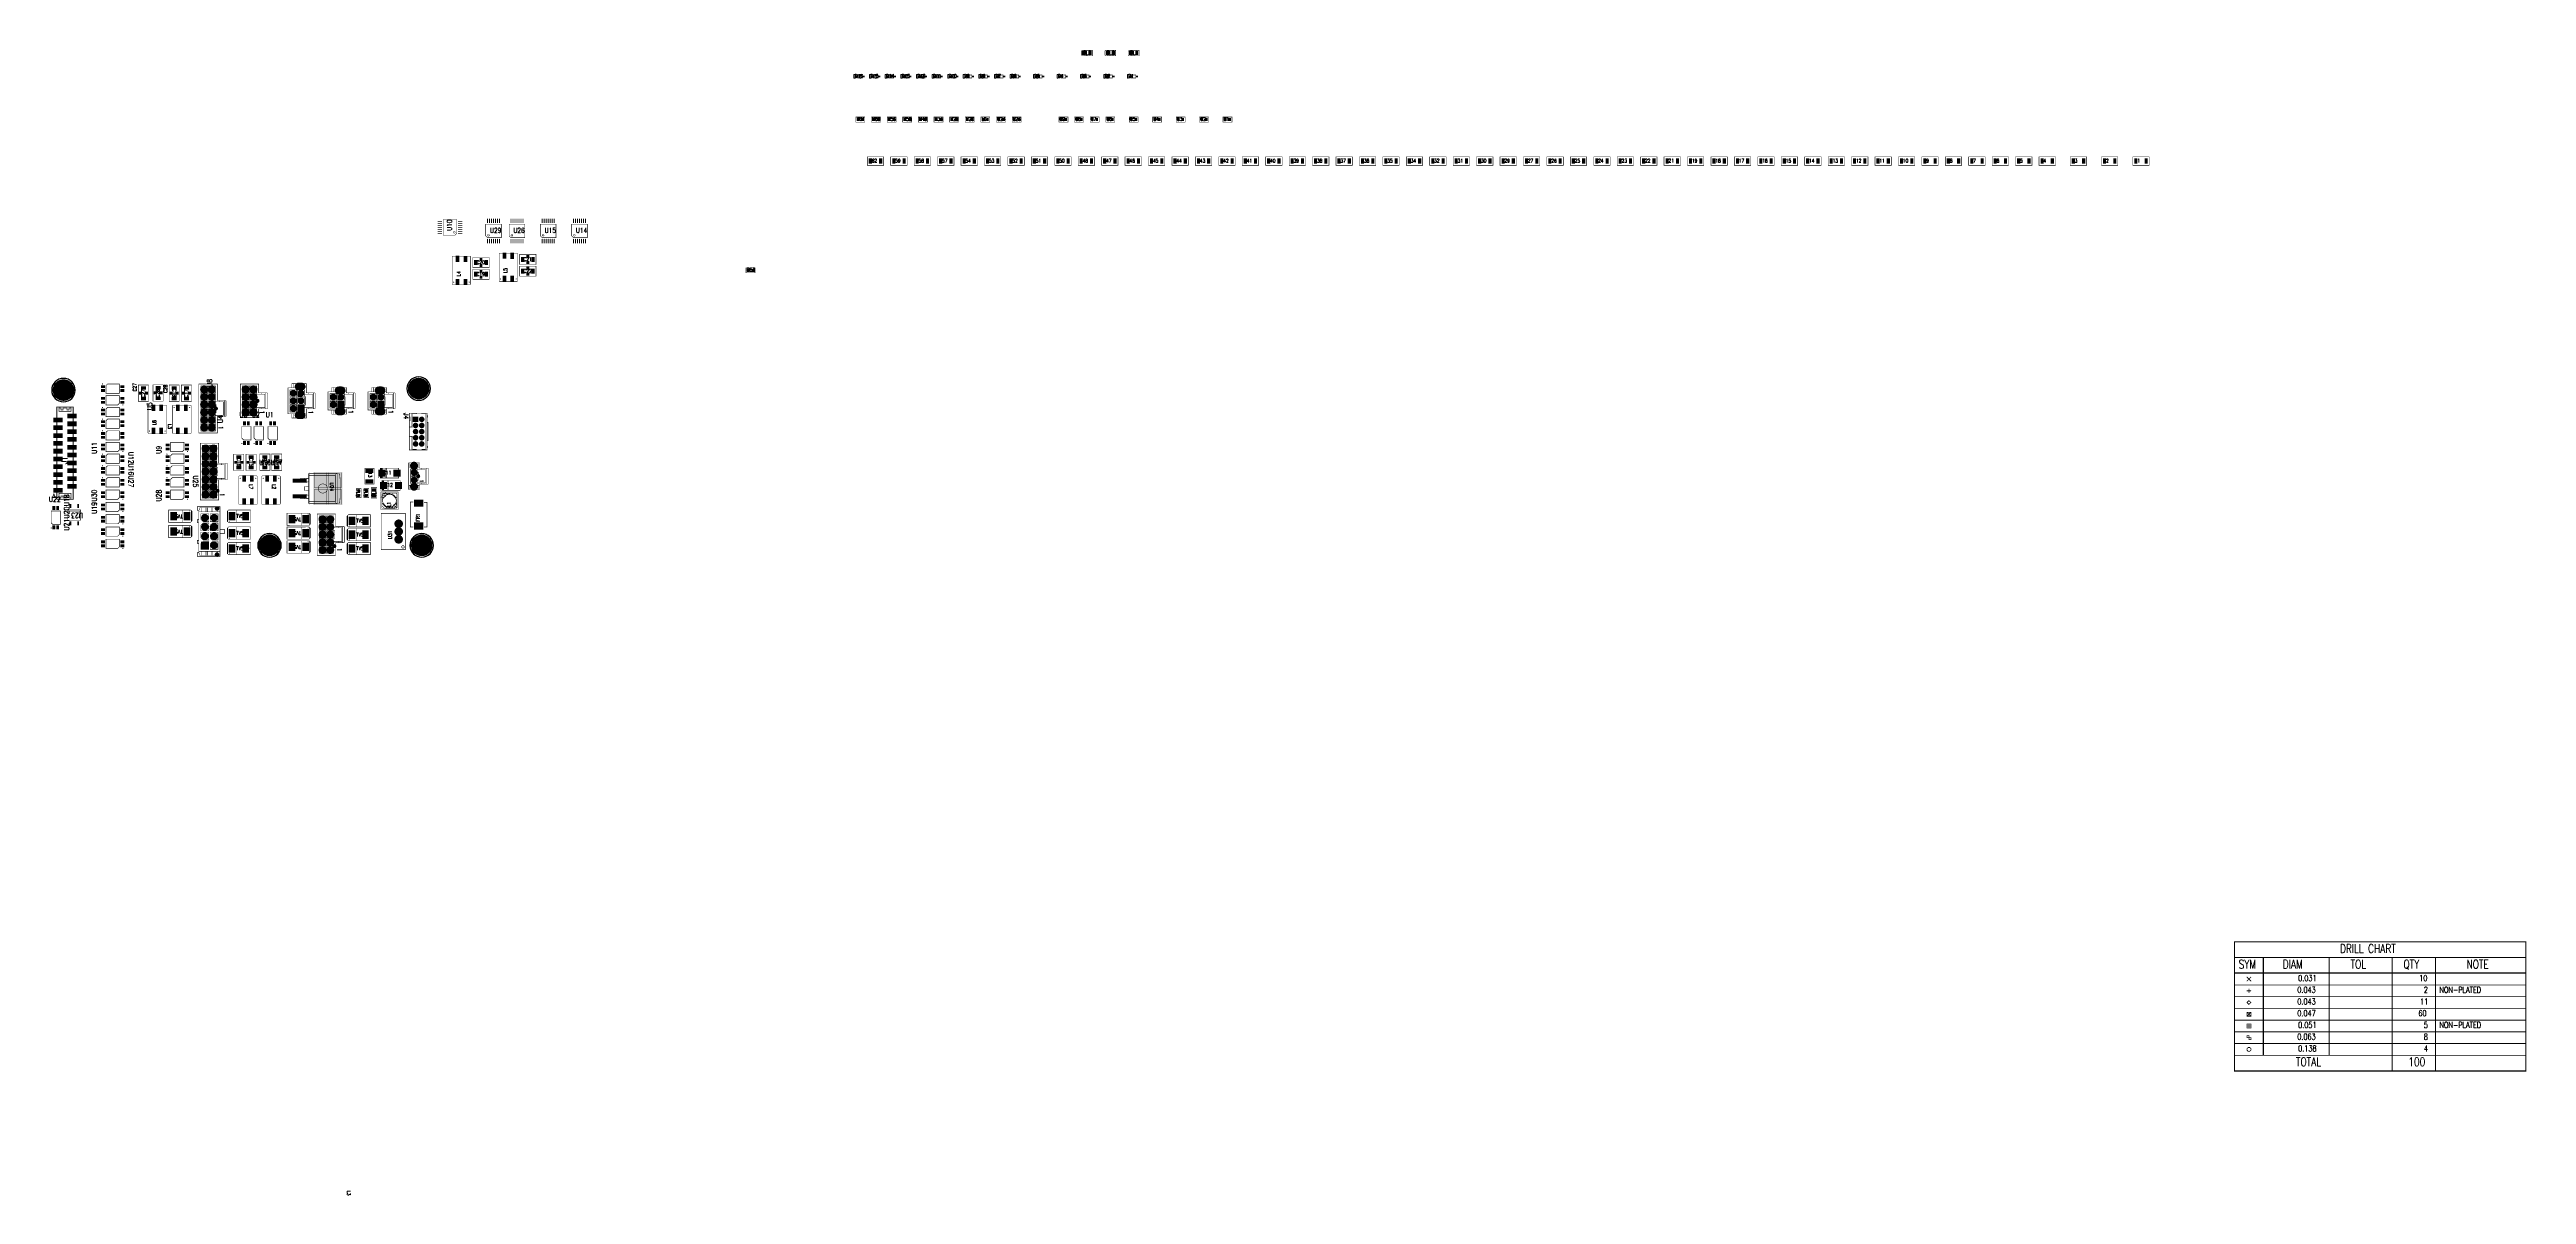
# Model space of a CAD drawing. Extents: x -711 to 95, y -82 to 290.
import ezdxf

# ---------------------------------------------------------------- set-up
doc = ezdxf.new("R2010")
doc.units = 0
for name, pattern in [('KEEPOUT_00010000', [2, 1, 1]), ('TRMIDX_0', [2, 1, 1]), ('TRMIDX_1', [2, 1, 1])]:
    doc.linetypes.add(name, pattern=pattern)
for name, color, linetype in [('2D_LINE_24', 1, 'CONTINUOUS'), ('DRIL_NPLTE_THRU_01', 96, 'CONTINUOUS'), ('DRIL_NPLTE_THRU_02', 255, 'CONTINUOUS'), ('DRIL_NPLTE_THRU_03', 3, 'CONTINUOUS'), ('DRIL_NPLTE_THRU_04', 136, 'CONTINUOUS'), ('DRIL_NPLTE_THRU_05', 176, 'CONTINUOUS'), ('DRIL_NPLTE_THRU_06', 16, 'CONTINUOUS'), ('DRIL_PLTE_THRU_01', 96, 'CONTINUOUS'), ('DRIL_PLTE_THRU_02', 255, 'CONTINUOUS'), ('DRIL_PLTE_THRU_03', 3, 'CONTINUOUS'), ('DRIL_PLTE_THRU_04', 136, 'CONTINUOUS'), ('DRIL_PLTE_THRU_05', 176, 'CONTINUOUS'), ('DRIL_PLTE_THRU_06', 16, 'CONTINUOUS'), ('DRIL_SYMBOL', 2, 'CONTINUOUS'), ('KEEPOUT_01', 3, 'CONTINUOUS'), ('KEEPOUT_06', 1, 'CONTINUOUS'), ('PADS_BOT', 1, 'CONTINUOUS'), ('PADS_INNER', 3, 'CONTINUOUS'), ('PADS_TOP', 3, 'CONTINUOUS'), ('PADS_XR_02', 253, 'CONTINUOUS'), ('PADS_XR_03', 96, 'CONTINUOUS'), ('PADS_XR_21', 3, 'CONTINUOUS'), ('PADS_XR_22', 16, 'CONTINUOUS'), ('PADS_XR_23', 136, 'CONTINUOUS'), ('PADS_XR_27', 3, 'CONTINUOUS'), ('PADS_XR_28', 56, 'CONTINUOUS'), ('PADS_XR_30', 4, 'CONTINUOUS'), ('PART_NAME_26', 255, 'CONTINUOUS'), ('PART_NAME_27', 3, 'CONTINUOUS'), ('PART_TOP_2DLINE_26', 255, 'CONTINUOUS'), ('PART_TOP_2DLINE_27', 3, 'CONTINUOUS'), ('PART_TOP_COPPER_21', 3, 'CONTINUOUS'), ('PART_TOP_COPPER_23', 136, 'CONTINUOUS'), ('PART_TOP_COPPER_26', 255, 'CONTINUOUS'), ('PART_TOP_COPPER_27', 3, 'CONTINUOUS'), ('PART_TOP_TEXT_26', 255, 'CONTINUOUS'), ('TEXT_24', 1, 'CONTINUOUS')]:
    doc.layers.add(name, color=color, linetype=linetype)
doc.styles.add('W0$0254', font='simplex', dxfattribs={"width": 0.75})
doc.styles.add('W0$1524', font='simplex', dxfattribs={"width": 0.75})
doc.styles.add('W0$2032', font='simplex', dxfattribs={"width": 0.75})
doc.styles.add('W0$2497666667', font='simplex', dxfattribs={"width": 0.75})
doc.styles.add('W0$254', font='simplex', dxfattribs={"width": 0.75})

# ---------------------------------------------------------------- blocks, each defined once
blk = doc.blocks.new('SMOOTH_0$254')
at = {"const_width": 0.127}
blk.add_lwpolyline([(-0.0635, 0, 1), (0.0635, 0, 1)], format="xyb", close=True, dxfattribs=at)
blk = doc.blocks.new('DRAWING_1')
at = {"layer": '2D_LINE_24', "const_width": 0.254}
blk.add_lwpolyline([(0, 0), (0, -41.91)], dxfattribs=at)
at = {"layer": '2D_LINE_24'}
for p in [(0, 0), (0, -41.91)]:
    blk.add_blockref('SMOOTH_0$254', p, dxfattribs=at)
blk = doc.blocks.new('DRAWING_2')
at = {"layer": '2D_LINE_24', "const_width": 0.254}
blk.add_lwpolyline([(0, 0), (0, -41.91)], dxfattribs=at)
at = {"layer": '2D_LINE_24'}
for p in [(0, 0), (0, -41.91)]:
    blk.add_blockref('SMOOTH_0$254', p, dxfattribs=at)
blk = doc.blocks.new('DRAWING_3')
at = {"layer": '2D_LINE_24', "const_width": 0.254}
blk.add_lwpolyline([(0, 0), (0, -31.75)], dxfattribs=at)
at = {"layer": '2D_LINE_24'}
for p in [(0, 0), (0, -31.75)]:
    blk.add_blockref('SMOOTH_0$254', p, dxfattribs=at)
blk = doc.blocks.new('DRAWING_4')
at = {"layer": '2D_LINE_24', "const_width": 0.254}
blk.add_lwpolyline([(0, 0), (0, -31.75)], dxfattribs=at)
at = {"layer": '2D_LINE_24'}
for p in [(0, 0), (0, -31.75)]:
    blk.add_blockref('SMOOTH_0$254', p, dxfattribs=at)
blk = doc.blocks.new('DRAWING_5')
at = {"layer": '2D_LINE_24', "const_width": 0.254}
blk.add_lwpolyline([(0, 0), (0, -31.75)], dxfattribs=at)
at = {"layer": '2D_LINE_24'}
for p in [(0, 0), (0, -31.75)]:
    blk.add_blockref('SMOOTH_0$254', p, dxfattribs=at)
blk = doc.blocks.new('DRAWING_6')
at = {"layer": '2D_LINE_24', "const_width": 0.254}
blk.add_lwpolyline([(0, 0), (0, -36.83)], dxfattribs=at)
at = {"layer": '2D_LINE_24'}
for p in [(0, 0), (0, -36.83)]:
    blk.add_blockref('SMOOTH_0$254', p, dxfattribs=at)
blk = doc.blocks.new('DRAWING_7')
at = {"layer": '2D_LINE_24', "const_width": 0.254}
blk.add_lwpolyline([(0, 0), (0, -36.83)], dxfattribs=at)
at = {"layer": '2D_LINE_24'}
for p in [(0, 0), (0, -36.83)]:
    blk.add_blockref('SMOOTH_0$254', p, dxfattribs=at)
blk = doc.blocks.new('DRAWING_8')
at = {"layer": '2D_LINE_24', "const_width": 0.254}
blk.add_lwpolyline([(0, 0), (0, -41.91)], dxfattribs=at)
at = {"layer": '2D_LINE_24'}
for p in [(0, 0), (0, -41.91)]:
    blk.add_blockref('SMOOTH_0$254', p, dxfattribs=at)
blk = doc.blocks.new('DRAWING_9')
at = {"layer": '2D_LINE_24', "const_width": 0.254}
blk.add_lwpolyline([(0, 0), (0, -41.91)], dxfattribs=at)
at = {"layer": '2D_LINE_24'}
for p in [(0, 0), (0, -41.91)]:
    blk.add_blockref('SMOOTH_0$254', p, dxfattribs=at)
blk = doc.blocks.new('DRAWING_10')
at = {"layer": '2D_LINE_24', "const_width": 0.254}
blk.add_lwpolyline([(0, 0), (94.869, 0)], dxfattribs=at)
at = {"layer": '2D_LINE_24'}
for p in [(0, 0), (94.869, 0)]:
    blk.add_blockref('SMOOTH_0$254', p, dxfattribs=at)
blk = doc.blocks.new('DRAWING_11')
at = {"layer": '2D_LINE_24', "const_width": 0.254}
blk.add_lwpolyline([(0, 0), (94.615, 0)], dxfattribs=at)
at = {"layer": '2D_LINE_24'}
for p in [(0, 0), (94.615, 0)]:
    blk.add_blockref('SMOOTH_0$254', p, dxfattribs=at)
blk = doc.blocks.new('DRAWING_12')
at = {"layer": '2D_LINE_24', "const_width": 0.254}
blk.add_lwpolyline([(0, 0), (94.615, 0)], dxfattribs=at)
at = {"layer": '2D_LINE_24'}
for p in [(0, 0), (94.615, 0)]:
    blk.add_blockref('SMOOTH_0$254', p, dxfattribs=at)
blk = doc.blocks.new('DRAWING_13')
at = {"layer": '2D_LINE_24', "const_width": 0.254}
blk.add_lwpolyline([(0, 0), (94.615, 0)], dxfattribs=at)
at = {"layer": '2D_LINE_24'}
for p in [(0, 0), (94.615, 0)]:
    blk.add_blockref('SMOOTH_0$254', p, dxfattribs=at)
blk = doc.blocks.new('DRAWING_14')
at = {"layer": '2D_LINE_24', "const_width": 0.254}
blk.add_lwpolyline([(0, 0), (94.615, 0)], dxfattribs=at)
at = {"layer": '2D_LINE_24'}
for p in [(0, 0), (94.615, 0)]:
    blk.add_blockref('SMOOTH_0$254', p, dxfattribs=at)
blk = doc.blocks.new('DRAWING_15')
at = {"layer": '2D_LINE_24', "const_width": 0.254}
blk.add_lwpolyline([(0, 0), (94.615, 0)], dxfattribs=at)
at = {"layer": '2D_LINE_24'}
for p in [(0, 0), (94.615, 0)]:
    blk.add_blockref('SMOOTH_0$254', p, dxfattribs=at)
blk = doc.blocks.new('DRAWING_16')
at = {"layer": '2D_LINE_24', "const_width": 0.254}
blk.add_lwpolyline([(0, 0), (94.615, 0)], dxfattribs=at)
at = {"layer": '2D_LINE_24'}
for p in [(0, 0), (94.615, 0)]:
    blk.add_blockref('SMOOTH_0$254', p, dxfattribs=at)
blk = doc.blocks.new('DRAWING_17')
at = {"layer": '2D_LINE_24', "const_width": 0.254}
blk.add_lwpolyline([(0, 0), (94.615, 0)], dxfattribs=at)
at = {"layer": '2D_LINE_24'}
for p in [(0, 0), (94.615, 0)]:
    blk.add_blockref('SMOOTH_0$254', p, dxfattribs=at)
blk = doc.blocks.new('DRAWING_18')
at = {"layer": '2D_LINE_24', "const_width": 0.254}
blk.add_lwpolyline([(0, 0), (94.615, 0)], dxfattribs=at)
at = {"layer": '2D_LINE_24'}
for p in [(0, 0), (94.615, 0)]:
    blk.add_blockref('SMOOTH_0$254', p, dxfattribs=at)
blk = doc.blocks.new('DRAWING_19')
at = {"layer": '2D_LINE_24', "const_width": 0.254}
blk.add_lwpolyline([(0, 0), (94.615, 0)], dxfattribs=at)
at = {"layer": '2D_LINE_24'}
for p in [(0, 0), (94.615, 0)]:
    blk.add_blockref('SMOOTH_0$254', p, dxfattribs=at)
blk = doc.blocks.new('DRAWING_20')
at = {"layer": '2D_LINE_24', "const_width": 0.254}
blk.add_lwpolyline([(0, 0), (94.615, 0)], dxfattribs=at)
at = {"layer": '2D_LINE_24'}
for p in [(0, 0), (94.615, 0)]:
    blk.add_blockref('SMOOTH_0$254', p, dxfattribs=at)
blk = doc.blocks.new('DRAWING_21')
at = {"layer": '2D_LINE_24', "const_width": 0.254}
blk.add_lwpolyline([(0, 0), (94.615, 0)], dxfattribs=at)
at = {"layer": '2D_LINE_24'}
for p in [(0, 0), (94.615, 0)]:
    blk.add_blockref('SMOOTH_0$254', p, dxfattribs=at)
blk = doc.blocks.new('DRAWING_22')
at = {"layer": '2D_LINE_24', "const_width": 0.254}
blk.add_lwpolyline([(0, 0), (94.615, 0)], dxfattribs=at)
at = {"layer": '2D_LINE_24'}
for p in [(0, 0), (94.615, 0)]:
    blk.add_blockref('SMOOTH_0$254', p, dxfattribs=at)
blk = doc.blocks.new('DRAWING_23')
at = {"layer": '2D_LINE_24', "const_width": 0.254}
blk.add_lwpolyline([(0, 0), (94.615, 0)], dxfattribs=at)
at = {"layer": '2D_LINE_24'}
for p in [(0, 0), (94.615, 0)]:
    blk.add_blockref('SMOOTH_0$254', p, dxfattribs=at)
blk = doc.blocks.new('DRAWING_24')
at = {"layer": '2D_LINE_24', "const_width": 0.254}
blk.add_lwpolyline([(0, 0), (94.869, 0)], dxfattribs=at)
at = {"layer": '2D_LINE_24'}
for p in [(0, 0), (94.869, 0)]:
    blk.add_blockref('SMOOTH_0$254', p, dxfattribs=at)
blk = doc.blocks.new('DRAWING_25')
at = {"layer": '2D_LINE_24', "const_width": 0.254}
blk.add_lwpolyline([(0, 0), (1.27, -1.27)], dxfattribs=at)
at = {"layer": '2D_LINE_24'}
for p in [(0, 0), (1.27, -1.27)]:
    blk.add_blockref('SMOOTH_0$254', p, dxfattribs=at)
blk = doc.blocks.new('DRAWING_26')
at = {"layer": '2D_LINE_24', "const_width": 0.254}
blk.add_lwpolyline([(0, 0), (1.27, 1.27)], dxfattribs=at)
at = {"layer": '2D_LINE_24'}
for p in [(0, 0), (1.27, 1.27)]:
    blk.add_blockref('SMOOTH_0$254', p, dxfattribs=at)
blk = doc.blocks.new('DRAWING_27')
at = {"layer": '2D_LINE_24', "const_width": 0.254}
blk.add_lwpolyline([(0, 0), (0, 1.27)], dxfattribs=at)
at = {"layer": '2D_LINE_24'}
for p in [(0, 1.27), (0, 0)]:
    blk.add_blockref('SMOOTH_0$254', p, dxfattribs=at)
blk = doc.blocks.new('DRAWING_28')
at = {"layer": '2D_LINE_24', "const_width": 0.254}
blk.add_lwpolyline([(0, 0), (1.27, 0)], dxfattribs=at)
at = {"layer": '2D_LINE_24'}
for p in [(0, 0), (1.27, 0)]:
    blk.add_blockref('SMOOTH_0$254', p, dxfattribs=at)
blk = doc.blocks.new('DRAWING_29')
at = {"layer": '2D_LINE_24', "const_width": 0.254}
blk.add_lwpolyline([(0, 0), (-0.635, 0.635)], dxfattribs=at)
at = {"layer": '2D_LINE_24'}
for p in [(-0.635, 0.635), (0, 0)]:
    blk.add_blockref('SMOOTH_0$254', p, dxfattribs=at)
blk = doc.blocks.new('DRAWING_30')
at = {"layer": '2D_LINE_24', "const_width": 0.254}
blk.add_lwpolyline([(0, 0), (-0.635, -0.635)], dxfattribs=at)
at = {"layer": '2D_LINE_24'}
for p in [(0, 0), (-0.635, -0.635)]:
    blk.add_blockref('SMOOTH_0$254', p, dxfattribs=at)
blk = doc.blocks.new('DRAWING_31')
at = {"layer": '2D_LINE_24', "const_width": 0.254}
blk.add_lwpolyline([(0, 0), (0.635, -0.635)], dxfattribs=at)
at = {"layer": '2D_LINE_24'}
for p in [(0, 0), (0.635, -0.635)]:
    blk.add_blockref('SMOOTH_0$254', p, dxfattribs=at)
blk = doc.blocks.new('DRAWING_32')
at = {"layer": '2D_LINE_24', "const_width": 0.254}
blk.add_lwpolyline([(0, 0), (0.635, 0.635)], dxfattribs=at)
at = {"layer": '2D_LINE_24'}
for p in [(0, 0), (0.635, 0.635)]:
    blk.add_blockref('SMOOTH_0$254', p, dxfattribs=at)
blk = doc.blocks.new('DRAWING_33')
at = {"layer": '2D_LINE_24', "const_width": 0.254}
blk.add_lwpolyline([(0, 0), (1.27, -1.27)], dxfattribs=at)
at = {"layer": '2D_LINE_24'}
for p in [(0, 0), (1.27, -1.27)]:
    blk.add_blockref('SMOOTH_0$254', p, dxfattribs=at)
blk = doc.blocks.new('DRAWING_34')
at = {"layer": '2D_LINE_24', "const_width": 0.254}
blk.add_lwpolyline([(0, 0), (1.27, 1.27)], dxfattribs=at)
at = {"layer": '2D_LINE_24'}
for p in [(0, 0), (1.27, 1.27)]:
    blk.add_blockref('SMOOTH_0$254', p, dxfattribs=at)
blk = doc.blocks.new('DRAWING_35')
at = {"layer": '2D_LINE_24', "const_width": 0.254}
blk.add_lwpolyline([(0, 0), (-1.27, 0)], dxfattribs=at)
at = {"layer": '2D_LINE_24'}
for p in [(-1.27, 0), (0, 0)]:
    blk.add_blockref('SMOOTH_0$254', p, dxfattribs=at)
blk = doc.blocks.new('DRAWING_36')
at = {"layer": '2D_LINE_24', "const_width": 0.254}
blk.add_lwpolyline([(0, 0), (0, -1.27)], dxfattribs=at)
at = {"layer": '2D_LINE_24'}
for p in [(0, 0), (0, -1.27)]:
    blk.add_blockref('SMOOTH_0$254', p, dxfattribs=at)
blk = doc.blocks.new('DRAWING_37')
at = {"layer": '2D_LINE_24', "const_width": 0.254}
blk.add_lwpolyline([(0, 0), (1.27, 0)], dxfattribs=at)
at = {"layer": '2D_LINE_24'}
for p in [(0, 0), (1.27, 0)]:
    blk.add_blockref('SMOOTH_0$254', p, dxfattribs=at)
blk = doc.blocks.new('DRAWING_38')
at = {"layer": '2D_LINE_24', "const_width": 0.254}
blk.add_lwpolyline([(0, 0), (0, 1.27)], dxfattribs=at)
at = {"layer": '2D_LINE_24'}
for p in [(0, 1.27), (0, 0)]:
    blk.add_blockref('SMOOTH_0$254', p, dxfattribs=at)
blk = doc.blocks.new('DRAWING_39')
at = {"layer": '2D_LINE_24', "const_width": 0.254}
blk.add_lwpolyline([(0, 0), (0, 1.27)], dxfattribs=at)
at = {"layer": '2D_LINE_24'}
for p in [(0, 1.27), (0, 0)]:
    blk.add_blockref('SMOOTH_0$254', p, dxfattribs=at)
blk = doc.blocks.new('DRAWING_40')
at = {"layer": '2D_LINE_24', "const_width": 0.254}
blk.add_lwpolyline([(0, 0), (1.27, 0)], dxfattribs=at)
at = {"layer": '2D_LINE_24'}
for p in [(0, 0), (1.27, 0)]:
    blk.add_blockref('SMOOTH_0$254', p, dxfattribs=at)
blk = doc.blocks.new('DRAWING_41')
at = {"layer": '2D_LINE_24', "const_width": 0.254}
blk.add_lwpolyline([(0, 0), (-1.27, 0)], dxfattribs=at)
at = {"layer": '2D_LINE_24'}
for p in [(-1.27, 0), (0, 0)]:
    blk.add_blockref('SMOOTH_0$254', p, dxfattribs=at)
blk = doc.blocks.new('DRAWING_42')
at = {"layer": '2D_LINE_24', "const_width": 0.254}
blk.add_lwpolyline([(0, 0), (0, -1.27)], dxfattribs=at)
at = {"layer": '2D_LINE_24'}
for p in [(0, 0), (0, -1.27)]:
    blk.add_blockref('SMOOTH_0$254', p, dxfattribs=at)
blk = doc.blocks.new('DRAWING_43')
at = {"layer": '2D_LINE_24', "const_width": 0.254}
blk.add_lwpolyline([(0, 0), (1.27, 0)], dxfattribs=at)
at = {"layer": '2D_LINE_24'}
for p in [(0, 0), (1.27, 0)]:
    blk.add_blockref('SMOOTH_0$254', p, dxfattribs=at)
blk = doc.blocks.new('DRAWING_44')
at = {"layer": '2D_LINE_24', "const_width": 0.254}
blk.add_lwpolyline([(0, 0), (0, 1.27)], dxfattribs=at)
at = {"layer": '2D_LINE_24'}
for p in [(0, 1.27), (0, 0)]:
    blk.add_blockref('SMOOTH_0$254', p, dxfattribs=at)
blk = doc.blocks.new('DRAWING_45')
at = {"layer": '2D_LINE_24', "const_width": 0.254}
blk.add_lwpolyline([(0, 0), (-1.27, 0)], dxfattribs=at)
at = {"layer": '2D_LINE_24'}
for p in [(-1.27, 0), (0, 0)]:
    blk.add_blockref('SMOOTH_0$254', p, dxfattribs=at)
blk = doc.blocks.new('DRAWING_46')
at = {"layer": '2D_LINE_24', "const_width": 0.254}
blk.add_lwpolyline([(0, 0), (0, 0.635)], dxfattribs=at)
at = {"layer": '2D_LINE_24'}
for p in [(0, 0.635), (0, 0)]:
    blk.add_blockref('SMOOTH_0$254', p, dxfattribs=at)
blk = doc.blocks.new('DRAWING_47')
at = {"layer": '2D_LINE_24', "const_width": 0.254}
blk.add_lwpolyline([(0, 0), (0.635, 0)], dxfattribs=at)
at = {"layer": '2D_LINE_24'}
for p in [(0, 0), (0.635, 0)]:
    blk.add_blockref('SMOOTH_0$254', p, dxfattribs=at)
blk = doc.blocks.new('DRAWING_48')
at = {"layer": '2D_LINE_24', "const_width": 0.254}
blk.add_lwpolyline([(0, 0), (0, -1.27)], dxfattribs=at)
at = {"layer": '2D_LINE_24'}
for p in [(0, 0), (0, -1.27)]:
    blk.add_blockref('SMOOTH_0$254', p, dxfattribs=at)
blk = doc.blocks.new('DRAWING_49')
at = {"layer": '2D_LINE_24', "const_width": 0.254}
blk.add_lwpolyline([(0, 0), (0.635, 0)], dxfattribs=at)
at = {"layer": '2D_LINE_24'}
for p in [(0, 0), (0.635, 0)]:
    blk.add_blockref('SMOOTH_0$254', p, dxfattribs=at)
blk = doc.blocks.new('DRAWING_50')
at = {"layer": '2D_LINE_24', "const_width": 0.254}
blk.add_lwpolyline([(0, 0), (0, 0.635)], dxfattribs=at)
at = {"layer": '2D_LINE_24'}
for p in [(0, 0.635), (0, 0)]:
    blk.add_blockref('SMOOTH_0$254', p, dxfattribs=at)
blk = doc.blocks.new('DRAWING_51')
at = {"layer": '2D_LINE_24', "const_width": 0.254}
blk.add_lwpolyline([(0, 0), (-0.381, 0.381)], dxfattribs=at)
at = {"layer": '2D_LINE_24'}
for p in [(-0.381, 0.381), (0, 0)]:
    blk.add_blockref('SMOOTH_0$254', p, dxfattribs=at)
blk = doc.blocks.new('DRAWING_52')
at = {"layer": '2D_LINE_24', "const_width": 0.254}
blk.add_lwpolyline([(0, 0), (-0.508, 0)], dxfattribs=at)
at = {"layer": '2D_LINE_24'}
for p in [(-0.508, 0), (0, 0)]:
    blk.add_blockref('SMOOTH_0$254', p, dxfattribs=at)
blk = doc.blocks.new('DRAWING_53')
at = {"layer": '2D_LINE_24', "const_width": 0.254}
blk.add_lwpolyline([(0, 0), (-0.381, -0.381)], dxfattribs=at)
at = {"layer": '2D_LINE_24'}
for p in [(0, 0), (-0.381, -0.381)]:
    blk.add_blockref('SMOOTH_0$254', p, dxfattribs=at)
blk = doc.blocks.new('DRAWING_54')
at = {"layer": '2D_LINE_24', "const_width": 0.254}
blk.add_lwpolyline([(0, 0), (0, -0.508)], dxfattribs=at)
at = {"layer": '2D_LINE_24'}
for p in [(0, 0), (0, -0.508)]:
    blk.add_blockref('SMOOTH_0$254', p, dxfattribs=at)
blk = doc.blocks.new('DRAWING_55')
at = {"layer": '2D_LINE_24', "const_width": 0.254}
blk.add_lwpolyline([(0, 0), (0.381, -0.381)], dxfattribs=at)
at = {"layer": '2D_LINE_24'}
for p in [(0, 0), (0.381, -0.381)]:
    blk.add_blockref('SMOOTH_0$254', p, dxfattribs=at)
blk = doc.blocks.new('DRAWING_56')
at = {"layer": '2D_LINE_24', "const_width": 0.254}
blk.add_lwpolyline([(0, 0), (0.508, 0)], dxfattribs=at)
at = {"layer": '2D_LINE_24'}
for p in [(0, 0), (0.508, 0)]:
    blk.add_blockref('SMOOTH_0$254', p, dxfattribs=at)
blk = doc.blocks.new('DRAWING_57')
at = {"layer": '2D_LINE_24', "const_width": 0.254}
blk.add_lwpolyline([(0, 0), (0.381, 0.381)], dxfattribs=at)
at = {"layer": '2D_LINE_24'}
for p in [(0, 0), (0.381, 0.381)]:
    blk.add_blockref('SMOOTH_0$254', p, dxfattribs=at)
blk = doc.blocks.new('DRAWING_58')
at = {"layer": '2D_LINE_24', "const_width": 0.254}
blk.add_lwpolyline([(0, 0), (0, 0.508)], dxfattribs=at)
at = {"layer": '2D_LINE_24'}
for p in [(0, 0.508), (0, 0)]:
    blk.add_blockref('SMOOTH_0$254', p, dxfattribs=at)
blk = doc.blocks.new('SMOOTH_0$1524')
at = {"const_width": 0.0762}
blk.add_lwpolyline([(-0.0381, 0, 1), (0.0381, 0, 1)], format="xyb", close=True, dxfattribs=at)
blk = doc.blocks.new('PART_BODY_TOP_65')
at = {"layer": 'PART_TOP_2DLINE_26', "const_width": 0.1524}
blk.add_lwpolyline([(-1.4605, -0.8255), (-1.4605, 0.8128), (-1.4605, 0.8128), (1.4605, 0.8128), (1.4605, -0.8255), (-1.4605, -0.8255)], dxfattribs=at)
at = {"layer": 'PART_TOP_2DLINE_27', "const_width": 0.1524}
blk.add_lwpolyline([(-1.4605, -0.8255), (-1.4605, 0.8128), (-1.4605, 0.8128), (1.4605, 0.8128), (1.4605, -0.8255), (-1.4605, -0.8255)], dxfattribs=at)
at = {"layer": 'PART_TOP_2DLINE_26'}
for p in [(-1.4605, 0.8128), (-1.4605, 0.8128), (1.4605, 0.8128), (-1.4605, -0.8255), (-1.4605, -0.8255), (1.4605, -0.8255)]:
    blk.add_blockref('SMOOTH_0$1524', p, dxfattribs=at)
at = {"layer": 'PART_TOP_2DLINE_27'}
for p in [(-1.4605, 0.8128), (-1.4605, 0.8128), (1.4605, 0.8128), (-1.4605, -0.8255), (-1.4605, -0.8255), (1.4605, -0.8255)]:
    blk.add_blockref('SMOOTH_0$1524', p, dxfattribs=at)
blk = doc.blocks.new('DRIL_HOLE_0')
blk.add_lwpolyline([(0, 0, 1), (0, 0, 1)], format="xyb", close=True)
blk = doc.blocks.new('PAD_0')
blk.add_lwpolyline([(0, 0, 1), (0, 0, 1)], format="xyb", close=True)
blk = doc.blocks.new('PAD_1')
at = {"const_width": 0.8128}
blk.add_lwpolyline([(-0.4826, 0), (0.4826, 0)], dxfattribs=at)
blk = doc.blocks.new('STK_TOP_11')
at = {"layer": 'DRIL_PLTE_THRU_01'}
blk.add_blockref('DRIL_HOLE_0', (0, 0), dxfattribs=at)
at = {"layer": 'DRIL_PLTE_THRU_02'}
blk.add_blockref('DRIL_HOLE_0', (0, 0), dxfattribs=at)
at = {"layer": 'DRIL_PLTE_THRU_03'}
blk.add_blockref('DRIL_HOLE_0', (0, 0), dxfattribs=at)
at = {"layer": 'DRIL_PLTE_THRU_04'}
blk.add_blockref('DRIL_HOLE_0', (0, 0), dxfattribs=at)
at = {"layer": 'DRIL_PLTE_THRU_05'}
blk.add_blockref('DRIL_HOLE_0', (0, 0), dxfattribs=at)
at = {"layer": 'DRIL_PLTE_THRU_06'}
blk.add_blockref('DRIL_HOLE_0', (0, 0), dxfattribs=at)
at = {"layer": 'PADS_BOT'}
blk.add_blockref('PAD_0', (0, 0), dxfattribs=at)
at = {"layer": 'PADS_INNER'}
blk.add_blockref('PAD_0', (0, 0), dxfattribs=at)
at = {"layer": 'PADS_TOP', "rotation": 90}
blk.add_blockref('PAD_1', (0, 0), dxfattribs=at)
blk = doc.blocks.new('SYM_TOP_9')
for name, p in [('PART_BODY_TOP_65', (0, 0)), ('STK_TOP_11', (-0.7112, 0)), ('STK_TOP_11', (0.7112, 0))]:
    blk.add_blockref(name, p)
blk = doc.blocks.new('PART_TOP_0')
blk.add_blockref('SYM_TOP_9', (0, 0))
at = {"layer": 'PART_NAME_26', "style": 'W0$1524', "width": 0.75}
blk.add_text('C1', height=1.173, dxfattribs=at).set_placement((-1.26, -0.41))
at = {"layer": 'PART_NAME_27', "style": 'W0$1524', "width": 0.75}
blk.add_text('C1', height=1.173, dxfattribs=at).set_placement((-1.26, -0.39))
blk = doc.blocks.new('PART_TOP_1')
blk.add_blockref('SYM_TOP_9', (0, 0))
at = {"layer": 'PART_NAME_26', "style": 'W0$1524', "width": 0.75}
blk.add_text('C2', height=1.173, dxfattribs=at).set_placement((-1.26, -0.41))
at = {"layer": 'PART_NAME_27', "style": 'W0$1524', "width": 0.75}
blk.add_text('C2', height=1.173, dxfattribs=at).set_placement((-1.26, -0.39))
blk = doc.blocks.new('PART_TOP_2')
blk.add_blockref('SYM_TOP_9', (0, 0))
at = {"layer": 'PART_NAME_26', "style": 'W0$1524', "width": 0.75}
blk.add_text('C3', height=1.173, dxfattribs=at).set_placement((-1.26, -0.41))
at = {"layer": 'PART_NAME_27', "style": 'W0$1524', "width": 0.75}
blk.add_text('C3', height=1.173, dxfattribs=at).set_placement((-1.26, -0.39))
blk = doc.blocks.new('PART_TOP_3')
blk.add_blockref('SYM_TOP_9', (0, 0))
at = {"layer": 'PART_NAME_26', "style": 'W0$1524', "width": 0.75}
blk.add_text('C4', height=1.173, dxfattribs=at).set_placement((-1.26, -0.41))
at = {"layer": 'PART_NAME_27', "style": 'W0$1524', "width": 0.75}
blk.add_text('C4', height=1.173, dxfattribs=at).set_placement((-1.26, -0.39))
blk = doc.blocks.new('PART_TOP_4')
blk.add_blockref('SYM_TOP_9', (0, 0))
at = {"layer": 'PART_NAME_26', "style": 'W0$1524', "width": 0.75}
blk.add_text('C5', height=1.173, dxfattribs=at).set_placement((-1.26, -0.41))
at = {"layer": 'PART_NAME_27', "style": 'W0$1524', "width": 0.75}
blk.add_text('C5', height=1.173, dxfattribs=at).set_placement((-1.26, -0.39))
blk = doc.blocks.new('PART_TOP_5')
blk.add_blockref('SYM_TOP_9', (0, 0))
at = {"layer": 'PART_NAME_26', "style": 'W0$1524', "width": 0.75}
blk.add_text('C6', height=1.173, dxfattribs=at).set_placement((-1.26, -0.41))
at = {"layer": 'PART_NAME_27', "style": 'W0$1524', "width": 0.75}
blk.add_text('C6', height=1.173, dxfattribs=at).set_placement((-1.26, -0.39))
blk = doc.blocks.new('PART_TOP_6')
blk.add_blockref('SYM_TOP_9', (0, 0))
at = {"layer": 'PART_NAME_26', "style": 'W0$1524', "width": 0.75}
blk.add_text('C7', height=1.173, dxfattribs=at).set_placement((-1.26, -0.41))
at = {"layer": 'PART_NAME_27', "style": 'W0$1524', "width": 0.75}
blk.add_text('C7', height=1.173, dxfattribs=at).set_placement((-1.26, -0.39))
blk = doc.blocks.new('PART_TOP_7')
blk.add_blockref('SYM_TOP_9', (0, 0))
at = {"layer": 'PART_NAME_26', "style": 'W0$1524', "width": 0.75}
blk.add_text('C8', height=1.173, dxfattribs=at).set_placement((-1.26, -0.41))
at = {"layer": 'PART_NAME_27', "style": 'W0$1524', "width": 0.75}
blk.add_text('C8', height=1.173, dxfattribs=at).set_placement((-1.26, -0.39))
blk = doc.blocks.new('PART_TOP_8')
blk.add_blockref('SYM_TOP_9', (0, 0))
at = {"layer": 'PART_NAME_26', "style": 'W0$1524', "width": 0.75}
blk.add_text('C9', height=1.173, dxfattribs=at).set_placement((-1.26, -0.41))
at = {"layer": 'PART_NAME_27', "style": 'W0$1524', "width": 0.75}
blk.add_text('C9', height=1.173, dxfattribs=at).set_placement((-1.26, -0.39))
blk = doc.blocks.new('PART_TOP_9')
blk.add_blockref('SYM_TOP_9', (0, 0))
at = {"layer": 'PART_NAME_26', "style": 'W0$1524', "width": 0.75}
blk.add_text('C10', height=1.173, dxfattribs=at).set_placement((-1.26, -0.41))
at = {"layer": 'PART_NAME_27', "style": 'W0$1524', "width": 0.75}
blk.add_text('C10', height=1.173, dxfattribs=at).set_placement((-1.26, -0.39))
blk = doc.blocks.new('PART_BODY_TOP_85')
at = {"layer": 'PART_TOP_2DLINE_26', "const_width": 0.152}
for points in [[(3, 1.3), (3, 1.6), (-3, 1.6), (-3, 1.3)], [(3, -1.3), (3, -1.6), (-3, -1.6), (-3, -1.3)]]:
    blk.add_lwpolyline(points, dxfattribs=at)
at = {"layer": 'PART_TOP_2DLINE_27', "const_width": 0.152}
for points in [[(-3, -1.6), (-3, 1.6), (3, 1.6), (3, -1.6), (-3, -1.6)], [(-3, -1.6), (-3, 1.6)], [(-2.9, -1.6), (-2.9, 1.6)], [(-2.8, -1.6), (-2.8, 1.6)], [(-2.7, -1.6), (-2.7, 1.6)], [(-2.6, -1.6), (-2.6, 1.6)], [(-2.5, -1.6), (-2.5, 1.6)], [(-2.4, -1.6), (-2.4, 1.6)], [(-2.3, -1.6), (-2.3, 1.6)]]:
    blk.add_lwpolyline(points, dxfattribs=at)
at = {"layer": 'PART_TOP_COPPER_26', "const_width": 0.152}
blk.add_lwpolyline([(-1.14, 1.59), (-0.83, 1.59), (-0.83, -1.59), (-1.14, -1.59)], close=True, dxfattribs=at)
blk.add_lwpolyline([(-3.55, -1.5, 1), (-3.45, -1.5, 1)], format="xyb", close=True, dxfattribs=at)
at = {"layer": 'PART_TOP_2DLINE_26'}
for p in [(-3, 1.6), (-3, 1.3), (3, 1.6), (3, 1.3), (-3, -1.3), (-3, -1.6), (3, -1.3), (3, -1.6)]:
    blk.add_blockref('SMOOTH_0$1524', p, dxfattribs=at)
at = {"layer": 'PART_TOP_2DLINE_27'}
for p in [(-3, 1.6), (-3, 1.6), (-2.9, 1.6), (-2.8, 1.6), (-2.7, 1.6), (-2.6, 1.6), (-2.5, 1.6), (-2.4, 1.6), (-2.3, 1.6), (3, 1.6), (-3, -1.6), (-3, -1.6), (-3, -1.6), (-2.9, -1.6), (-2.8, -1.6), (-2.7, -1.6), (-2.6, -1.6), (-2.5, -1.6), (-2.4, -1.6), (-2.3, -1.6), (3, -1.6)]:
    blk.add_blockref('SMOOTH_0$1524', p, dxfattribs=at)
at = {"layer": 'PART_TOP_COPPER_26'}
for p in [(-1.14, 1.59), (-0.83, 1.59), (-1.14, -1.59), (-0.83, -1.59)]:
    blk.add_blockref('SMOOTH_0$1524', p, dxfattribs=at)
blk = doc.blocks.new('PAD_2')
at = {"const_width": 2.25}
blk.add_lwpolyline([(-1.15, 0), (1.15, 0)], dxfattribs=at)
blk = doc.blocks.new('STK_TOP_35')
at = {"layer": 'DRIL_NPLTE_THRU_01'}
blk.add_blockref('DRIL_HOLE_0', (0, 0), dxfattribs=at)
at = {"layer": 'DRIL_NPLTE_THRU_02'}
blk.add_blockref('DRIL_HOLE_0', (0, 0), dxfattribs=at)
at = {"layer": 'DRIL_NPLTE_THRU_03'}
blk.add_blockref('DRIL_HOLE_0', (0, 0), dxfattribs=at)
at = {"layer": 'DRIL_NPLTE_THRU_04'}
blk.add_blockref('DRIL_HOLE_0', (0, 0), dxfattribs=at)
at = {"layer": 'DRIL_NPLTE_THRU_05'}
blk.add_blockref('DRIL_HOLE_0', (0, 0), dxfattribs=at)
at = {"layer": 'DRIL_NPLTE_THRU_06'}
blk.add_blockref('DRIL_HOLE_0', (0, 0), dxfattribs=at)
at = {"layer": 'PADS_BOT'}
blk.add_blockref('PAD_0', (0, 0), dxfattribs=at)
at = {"layer": 'PADS_INNER'}
blk.add_blockref('PAD_0', (0, 0), dxfattribs=at)
at = {"layer": 'PADS_TOP'}
blk.add_blockref('PAD_2', (0, 0), dxfattribs=at)
at = {"layer": 'PADS_XR_27'}
blk.add_blockref('PAD_0', (0, 0), dxfattribs=at)
blk = doc.blocks.new('SYM_TOP_29')
for name, p in [('STK_TOP_35', (-2.44983, 0)), ('PART_BODY_TOP_85', (0, 0)), ('STK_TOP_35', (2.44983, 0))]:
    blk.add_blockref(name, p)
blk = doc.blocks.new('PART_TOP_10')
blk.add_blockref('SYM_TOP_29', (0, 0))
at = {"layer": 'PART_NAME_26', "style": 'W0$1524', "width": 0.75}
blk.add_text('C11', height=1.173, dxfattribs=at).set_placement((-2.1, -0.43))
at = {"layer": 'PART_NAME_27', "style": 'W0$1524', "width": 0.75}
blk.add_text('C11', height=1.173, dxfattribs=at).set_placement((-2.1, -0.43))
blk = doc.blocks.new('PART_TOP_11')
blk.add_blockref('SYM_TOP_29', (0, 0))
at = {"layer": 'PART_NAME_26', "style": 'W0$1524', "width": 0.75}
blk.add_text('C12', height=1.173, dxfattribs=at).set_placement((-2.1, -0.43))
at = {"layer": 'PART_NAME_27', "style": 'W0$1524', "width": 0.75}
blk.add_text('C12', height=1.173, dxfattribs=at).set_placement((-2.1, -0.43))
blk = doc.blocks.new('PART_BODY_TOP_63')
at = {"layer": 'PART_TOP_2DLINE_26', "const_width": 0.152}
blk.add_lwpolyline([(2.54, -1.143), (2.54, -1.524), (-2.54, -1.524), (-2.54, 1.524), (2.54, 1.524), (2.54, -1.143)], dxfattribs=at)
at = {"layer": 'PART_TOP_2DLINE_27', "const_width": 0.152}
blk.add_lwpolyline([(2.54, -1.524), (2.54, 1.524), (-2.54, 1.524), (-2.54, -1.524), (2.54, -1.524)], dxfattribs=at)
at = {"layer": 'PART_TOP_2DLINE_26'}
for p in [(-2.54, 1.524), (2.54, 1.524), (-2.54, -1.524), (2.54, -1.143), (2.54, -1.143), (2.54, -1.524)]:
    blk.add_blockref('SMOOTH_0$1524', p, dxfattribs=at)
at = {"layer": 'PART_TOP_2DLINE_27'}
for p in [(-2.54, 1.524), (2.54, 1.524), (-2.54, -1.524), (2.54, -1.524), (2.54, -1.524)]:
    blk.add_blockref('SMOOTH_0$1524', p, dxfattribs=at)
blk = doc.blocks.new('PAD_3')
at = {"const_width": 1.3}
blk.add_lwpolyline([(-1.3, 0), (1.3, 0)], dxfattribs=at)
blk = doc.blocks.new('STK_TOP_9')
at = {"layer": 'DRIL_PLTE_THRU_01'}
blk.add_blockref('DRIL_HOLE_0', (0, 0), dxfattribs=at)
at = {"layer": 'DRIL_PLTE_THRU_02'}
blk.add_blockref('DRIL_HOLE_0', (0, 0), dxfattribs=at)
at = {"layer": 'DRIL_PLTE_THRU_03'}
blk.add_blockref('DRIL_HOLE_0', (0, 0), dxfattribs=at)
at = {"layer": 'DRIL_PLTE_THRU_04'}
blk.add_blockref('DRIL_HOLE_0', (0, 0), dxfattribs=at)
at = {"layer": 'DRIL_PLTE_THRU_05'}
blk.add_blockref('DRIL_HOLE_0', (0, 0), dxfattribs=at)
at = {"layer": 'DRIL_PLTE_THRU_06'}
blk.add_blockref('DRIL_HOLE_0', (0, 0), dxfattribs=at)
at = {"layer": 'PADS_BOT'}
blk.add_blockref('PAD_0', (0, 0), dxfattribs=at)
at = {"layer": 'PADS_INNER'}
blk.add_blockref('PAD_0', (0, 0), dxfattribs=at)
at = {"layer": 'PADS_TOP', "rotation": 90}
blk.add_blockref('PAD_3', (0, 0), dxfattribs=at)
blk = doc.blocks.new('SYM_TOP_7')
for name, p in [('PART_BODY_TOP_63', (0, 0)), ('STK_TOP_9', (-1.651, 0)), ('STK_TOP_9', (1.651, 0))]:
    blk.add_blockref(name, p)
blk = doc.blocks.new('PART_TOP_12')
blk.add_blockref('SYM_TOP_7', (0, 0))
at = {"layer": 'PART_NAME_26', "style": 'W0$1524', "width": 0.75}
blk.add_text('C13', height=1.173, dxfattribs=at).set_placement((-2.29, -0.36))
at = {"layer": 'PART_NAME_27', "style": 'W0$1524', "width": 0.75}
blk.add_text('C13', height=1.173, dxfattribs=at).set_placement((-2.29, -0.36))
blk = doc.blocks.new('PART_TOP_13')
blk.add_blockref('SYM_TOP_9', (0, 0))
at = {"layer": 'PART_NAME_26', "style": 'W0$1524', "width": 0.75}
blk.add_text('C14', height=1.173, dxfattribs=at).set_placement((-1.26, -0.41))
at = {"layer": 'PART_NAME_27', "style": 'W0$1524', "width": 0.75}
blk.add_text('C14', height=1.173, dxfattribs=at).set_placement((-1.26, -0.39))
blk = doc.blocks.new('PART_BODY_TOP_61')
at = {"layer": 'PART_TOP_2DLINE_26', "const_width": 0.152}
blk.add_lwpolyline([(2.667, -1.651), (2.667, 1.651), (-2.667, 1.651), (-2.667, -1.651), (2.667, -1.651)], dxfattribs=at)
at = {"layer": 'PART_TOP_2DLINE_27', "const_width": 0.152}
blk.add_lwpolyline([(-2.667, -1.397), (-2.667, 1.651), (2.667, 1.651), (2.667, -1.651), (-2.667, -1.651), (-2.667, -1.397)], dxfattribs=at)
at = {"layer": 'PART_TOP_2DLINE_26'}
for p in [(-2.667, 1.651), (2.667, 1.651), (-2.667, -1.651), (2.667, -1.651), (2.667, -1.651)]:
    blk.add_blockref('SMOOTH_0$1524', p, dxfattribs=at)
at = {"layer": 'PART_TOP_2DLINE_27'}
for p in [(-2.667, 1.651), (2.667, 1.651), (-2.667, -1.397), (-2.667, -1.397), (-2.667, -1.651), (2.667, -1.651)]:
    blk.add_blockref('SMOOTH_0$1524', p, dxfattribs=at)
blk = doc.blocks.new('PAD_4')
at = {"const_width": 1.0922}
blk.add_lwpolyline([(-0.8255, 0), (0.8255, 0)], dxfattribs=at)
blk = doc.blocks.new('STK_TOP_6')
at = {"layer": 'DRIL_PLTE_THRU_01'}
blk.add_blockref('DRIL_HOLE_0', (0, 0), dxfattribs=at)
at = {"layer": 'DRIL_PLTE_THRU_02'}
blk.add_blockref('DRIL_HOLE_0', (0, 0), dxfattribs=at)
at = {"layer": 'DRIL_PLTE_THRU_03'}
blk.add_blockref('DRIL_HOLE_0', (0, 0), dxfattribs=at)
at = {"layer": 'DRIL_PLTE_THRU_04'}
blk.add_blockref('DRIL_HOLE_0', (0, 0), dxfattribs=at)
at = {"layer": 'DRIL_PLTE_THRU_05'}
blk.add_blockref('DRIL_HOLE_0', (0, 0), dxfattribs=at)
at = {"layer": 'DRIL_PLTE_THRU_06'}
blk.add_blockref('DRIL_HOLE_0', (0, 0), dxfattribs=at)
at = {"layer": 'PADS_BOT'}
blk.add_blockref('PAD_0', (0, 0), dxfattribs=at)
at = {"layer": 'PADS_INNER'}
blk.add_blockref('PAD_0', (0, 0), dxfattribs=at)
at = {"layer": 'PADS_TOP', "rotation": 90}
blk.add_blockref('PAD_4', (0, 0), dxfattribs=at)
blk = doc.blocks.new('PAD_5')
at = {"const_width": 0.9398}
blk.add_lwpolyline([(-0.4699, 0), (0.4699, 0)], dxfattribs=at)
blk = doc.blocks.new('STK_TOP_7')
at = {"layer": 'DRIL_PLTE_THRU_01'}
blk.add_blockref('DRIL_HOLE_0', (0, 0), dxfattribs=at)
at = {"layer": 'DRIL_PLTE_THRU_02'}
blk.add_blockref('DRIL_HOLE_0', (0, 0), dxfattribs=at)
at = {"layer": 'DRIL_PLTE_THRU_03'}
blk.add_blockref('DRIL_HOLE_0', (0, 0), dxfattribs=at)
at = {"layer": 'DRIL_PLTE_THRU_04'}
blk.add_blockref('DRIL_HOLE_0', (0, 0), dxfattribs=at)
at = {"layer": 'DRIL_PLTE_THRU_05'}
blk.add_blockref('DRIL_HOLE_0', (0, 0), dxfattribs=at)
at = {"layer": 'DRIL_PLTE_THRU_06'}
blk.add_blockref('DRIL_HOLE_0', (0, 0), dxfattribs=at)
at = {"layer": 'PADS_BOT'}
blk.add_blockref('PAD_0', (0, 0), dxfattribs=at)
at = {"layer": 'PADS_INNER'}
blk.add_blockref('PAD_0', (0, 0), dxfattribs=at)
at = {"layer": 'PADS_TOP'}
blk.add_blockref('PAD_5', (0, 0), dxfattribs=at)
blk = doc.blocks.new('SYM_TOP_5')
for name, p in [('PART_BODY_TOP_61', (0, 0)), ('STK_TOP_6', (-1.7272, 0)), ('STK_TOP_7', (0, 0.9779)), ('STK_TOP_6', (1.7272, 0)), ('STK_TOP_7', (0, -0.9779))]:
    blk.add_blockref(name, p)
blk = doc.blocks.new('PART_TOP_14')
blk.add_blockref('SYM_TOP_5', (0, 0))
at = {"layer": 'PART_NAME_26', "style": 'W0$1524', "width": 0.75}
blk.add_text('C15', height=1.173, dxfattribs=at).set_placement((-1.43, -0.52))
at = {"layer": 'PART_NAME_27', "style": 'W0$1524', "width": 0.75}
blk.add_text('C15', height=1.173, dxfattribs=at).set_placement((-1.43, -0.52))
blk = doc.blocks.new('PART_TOP_15')
blk.add_blockref('SYM_TOP_5', (0, 0))
at = {"layer": 'PART_NAME_26', "style": 'W0$1524', "width": 0.75}
blk.add_text('C16', height=1.173, dxfattribs=at).set_placement((-1.43, -0.52))
at = {"layer": 'PART_NAME_27', "style": 'W0$1524', "width": 0.75}
blk.add_text('C16', height=1.173, dxfattribs=at).set_placement((-1.43, -0.52))
blk = doc.blocks.new('PART_TOP_16')
blk.add_blockref('SYM_TOP_5', (0, 0))
at = {"layer": 'PART_NAME_26', "style": 'W0$1524', "width": 0.75}
blk.add_text('C17', height=1.173, dxfattribs=at).set_placement((-1.43, -0.52))
at = {"layer": 'PART_NAME_27', "style": 'W0$1524', "width": 0.75}
blk.add_text('C17', height=1.173, dxfattribs=at).set_placement((-1.43, -0.52))
blk = doc.blocks.new('PART_TOP_17')
blk.add_blockref('SYM_TOP_5', (0, 0))
at = {"layer": 'PART_NAME_26', "style": 'W0$1524', "width": 0.75}
blk.add_text('C18', height=1.173, dxfattribs=at).set_placement((-1.43, -0.52))
at = {"layer": 'PART_NAME_27', "style": 'W0$1524', "width": 0.75}
blk.add_text('C18', height=1.173, dxfattribs=at).set_placement((-1.43, -0.52))
blk = doc.blocks.new('PART_TOP_18')
blk.add_blockref('SYM_TOP_5', (0, 0))
at = {"layer": 'PART_NAME_26', "style": 'W0$1524', "width": 0.75}
blk.add_text('C19', height=1.173, dxfattribs=at).set_placement((-1.43, -0.52))
at = {"layer": 'PART_NAME_27', "style": 'W0$1524', "width": 0.75}
blk.add_text('C19', height=1.173, dxfattribs=at).set_placement((-1.43, -0.52))
blk = doc.blocks.new('PART_TOP_19')
blk.add_blockref('SYM_TOP_5', (0, 0))
at = {"layer": 'PART_NAME_26', "style": 'W0$1524', "width": 0.75}
blk.add_text('C20', height=1.173, dxfattribs=at).set_placement((-1.43, -0.52))
at = {"layer": 'PART_NAME_27', "style": 'W0$1524', "width": 0.75}
blk.add_text('C20', height=1.173, dxfattribs=at).set_placement((-1.43, -0.52))
blk = doc.blocks.new('PART_TOP_20')
blk.add_blockref('SYM_TOP_5', (0, 0))
at = {"layer": 'PART_NAME_26', "style": 'W0$1524', "width": 0.75}
blk.add_text('C21', height=1.173, dxfattribs=at).set_placement((-1.43, -0.52))
at = {"layer": 'PART_NAME_27', "style": 'W0$1524', "width": 0.75}
blk.add_text('C21', height=1.173, dxfattribs=at).set_placement((-1.43, -0.52))
blk = doc.blocks.new('PART_TOP_21')
blk.add_blockref('SYM_TOP_5', (0, 0))
at = {"layer": 'PART_NAME_26', "style": 'W0$1524', "width": 0.75}
blk.add_text('C22', height=1.173, dxfattribs=at).set_placement((-1.43, -0.52))
at = {"layer": 'PART_NAME_27', "style": 'W0$1524', "width": 0.75}
blk.add_text('C22', height=1.173, dxfattribs=at).set_placement((-1.43, -0.52))
blk = doc.blocks.new('PART_TOP_22')
blk.add_blockref('SYM_TOP_9', (0, 0))
at = {"layer": 'PART_NAME_26', "style": 'W0$1524', "width": 0.75}
blk.add_text('C23', height=1.173, dxfattribs=at).set_placement((-1.26, -0.41))
at = {"layer": 'PART_NAME_27', "style": 'W0$1524', "width": 0.75}
blk.add_text('C23', height=1.173, dxfattribs=at).set_placement((-1.26, -0.39))
blk = doc.blocks.new('PART_TOP_23')
blk.add_blockref('SYM_TOP_9', (0, 0))
at = {"layer": 'PART_NAME_26', "style": 'W0$1524', "width": 0.75}
blk.add_text('C24', height=1.173, dxfattribs=at).set_placement((-1.26, -0.41))
at = {"layer": 'PART_NAME_27', "style": 'W0$1524', "width": 0.75}
blk.add_text('C24', height=1.173, dxfattribs=at).set_placement((-1.26, -0.39))
blk = doc.blocks.new('PART_TOP_24')
blk.add_blockref('SYM_TOP_5', (0, 0))
at = {"layer": 'PART_NAME_26', "style": 'W0$1524', "width": 0.75}
blk.add_text('C25', height=1.173, dxfattribs=at).set_placement((-1.43, -0.52))
at = {"layer": 'PART_NAME_27', "style": 'W0$1524', "width": 0.75}
blk.add_text('C25', height=1.173, dxfattribs=at).set_placement((-1.43, -0.52))
blk = doc.blocks.new('PART_TOP_25')
blk.add_blockref('SYM_TOP_5', (0, 0))
at = {"layer": 'PART_NAME_26', "style": 'W0$1524', "width": 0.75}
blk.add_text('C26', height=1.173, dxfattribs=at).set_placement((-1.43, -0.52))
at = {"layer": 'PART_NAME_27', "style": 'W0$1524', "width": 0.75}
blk.add_text('C26', height=1.173, dxfattribs=at).set_placement((-1.43, -0.52))
blk = doc.blocks.new('PART_TOP_26')
blk.add_blockref('SYM_TOP_5', (0, 0))
at = {"layer": 'PART_NAME_26', "style": 'W0$1524', "width": 0.75}
blk.add_text('C27', height=1.173, dxfattribs=at).set_placement((0.58, 2.24))
at = {"layer": 'PART_NAME_27', "style": 'W0$1524', "width": 0.75}
blk.add_text('C27', height=1.173, dxfattribs=at).set_placement((-1.43, -0.52))
blk = doc.blocks.new('PART_TOP_27')
blk.add_blockref('SYM_TOP_5', (0, 0))
at = {"layer": 'PART_NAME_26', "style": 'W0$1524', "width": 0.75}
blk.add_text('C28', height=1.173, dxfattribs=at).set_placement((0, -3))
at = {"layer": 'PART_NAME_27', "style": 'W0$1524', "width": 0.75}
blk.add_text('C28', height=1.173, dxfattribs=at).set_placement((-1.43, -0.52))
blk = doc.blocks.new('SMOOTH_0$1998133333')
at = {"const_width": 0.0999}
blk.add_lwpolyline([(-0.05, 0, 1), (0.05, 0, 1)], format="xyb", close=True, dxfattribs=at)
blk = doc.blocks.new('PART_BODY_TOP_62')
at = {"layer": 'PART_TOP_2DLINE_26', "const_width": 0.152}
for points in [[(-0.7, 0.4), (-0.7, 0.5), (0.7, 0.5), (0.7, 0.4)], [(-0.4, 0.5), (-0.4, -0.5), (-0.3, -0.5), (-0.3, 0.5), (-0.4, 0.5)], [(0.7, -0.4), (0.7, -0.5), (-0.7, -0.5), (-0.7, -0.4)]]:
    blk.add_lwpolyline(points, dxfattribs=at)
at = {"layer": 'PART_TOP_2DLINE_27', "const_width": 0.2}
for points in [[(0.7, 0.4), (0.7, 0.5), (-0.7, 0.5), (-0.7, 0.4)], [(-0.4, 0.5), (-0.4, -0.5), (-0.3, -0.5), (-0.3, 0.5), (-0.4, 0.5)], [(-0.7, -0.4), (-0.7, -0.5), (0.7, -0.5), (0.7, -0.4)]]:
    blk.add_lwpolyline(points, dxfattribs=at)
at = {"layer": 'PART_TOP_2DLINE_26'}
for p in [(-0.7, 0.5), (-0.7, 0.4), (-0.4, 0.5), (-0.4, 0.5), (-0.3, 0.5), (0.7, 0.5), (0.7, 0.4), (-0.7, -0.4), (-0.7, -0.5), (-0.4, -0.5), (-0.3, -0.5), (0.7, -0.4), (0.7, -0.5)]:
    blk.add_blockref('SMOOTH_0$1524', p, dxfattribs=at)
at = {"layer": 'PART_TOP_2DLINE_27'}
for p in [(-0.7, 0.5), (-0.7, 0.4), (-0.4, 0.5), (-0.4, 0.5), (-0.3, 0.5), (0.7, 0.5), (0.7, 0.4), (-0.7, -0.4), (-0.7, -0.5), (-0.4, -0.5), (-0.3, -0.5), (0.7, -0.4), (0.7, -0.5)]:
    blk.add_blockref('SMOOTH_0$1998133333', p, dxfattribs=at)
blk = doc.blocks.new('PAD_6')
at = {"const_width": 0.49953}
blk.add_lwpolyline([(-0.40005, 0), (0.40005, 0)], dxfattribs=at)
blk = doc.blocks.new('STK_TOP_8')
at = {"layer": 'DRIL_PLTE_THRU_01'}
blk.add_blockref('DRIL_HOLE_0', (0, 0), dxfattribs=at)
at = {"layer": 'DRIL_PLTE_THRU_02'}
blk.add_blockref('DRIL_HOLE_0', (0, 0), dxfattribs=at)
at = {"layer": 'DRIL_PLTE_THRU_03'}
blk.add_blockref('DRIL_HOLE_0', (0, 0), dxfattribs=at)
at = {"layer": 'DRIL_PLTE_THRU_04'}
blk.add_blockref('DRIL_HOLE_0', (0, 0), dxfattribs=at)
at = {"layer": 'DRIL_PLTE_THRU_05'}
blk.add_blockref('DRIL_HOLE_0', (0, 0), dxfattribs=at)
at = {"layer": 'DRIL_PLTE_THRU_06'}
blk.add_blockref('DRIL_HOLE_0', (0, 0), dxfattribs=at)
at = {"layer": 'PADS_BOT'}
blk.add_blockref('PAD_0', (0, 0), dxfattribs=at)
at = {"layer": 'PADS_INNER'}
blk.add_blockref('PAD_0', (0, 0), dxfattribs=at)
at = {"layer": 'PADS_TOP'}
blk.add_blockref('PAD_6', (0, 0), dxfattribs=at)
blk = doc.blocks.new('SYM_TOP_6')
for name, p in [('STK_TOP_8', (-1, 0)), ('PART_BODY_TOP_62', (0, 0)), ('STK_TOP_8', (1, 0))]:
    blk.add_blockref(name, p)
blk = doc.blocks.new('PART_TOP_28')
blk.add_blockref('SYM_TOP_6', (0, 0))
at = {"layer": 'PART_NAME_26', "style": 'W0$1524', "width": 0.75}
blk.add_text('D1', height=1.173, dxfattribs=at).set_placement((-2.24, -0.52))
at = {"layer": 'PART_NAME_27', "style": 'W0$1524', "width": 0.75}
blk.add_text('D1', height=1.173, dxfattribs=at).set_placement((-1.79, -0.42))
blk = doc.blocks.new('PART_TOP_29')
blk.add_blockref('SYM_TOP_6', (0, 0))
at = {"layer": 'PART_NAME_26', "style": 'W0$1524', "width": 0.75}
blk.add_text('D2', height=1.173, dxfattribs=at).set_placement((-2.24, -0.52))
at = {"layer": 'PART_NAME_27', "style": 'W0$1524', "width": 0.75}
blk.add_text('D2', height=1.173, dxfattribs=at).set_placement((-1.79, -0.42))
blk = doc.blocks.new('PART_TOP_30')
blk.add_blockref('SYM_TOP_6', (0, 0))
at = {"layer": 'PART_NAME_26', "style": 'W0$1524', "width": 0.75}
blk.add_text('D3', height=1.173, dxfattribs=at).set_placement((-2.24, -0.52))
at = {"layer": 'PART_NAME_27', "style": 'W0$1524', "width": 0.75}
blk.add_text('D3', height=1.173, dxfattribs=at).set_placement((-1.79, -0.42))
blk = doc.blocks.new('PART_TOP_31')
blk.add_blockref('SYM_TOP_6', (0, 0))
at = {"layer": 'PART_NAME_26', "style": 'W0$1524', "width": 0.75}
blk.add_text('D4', height=1.173, dxfattribs=at).set_placement((-2.24, -0.52))
at = {"layer": 'PART_NAME_27', "style": 'W0$1524', "width": 0.75}
blk.add_text('D4', height=1.173, dxfattribs=at).set_placement((-1.79, -0.42))
blk = doc.blocks.new('PART_TOP_32')
blk.add_blockref('SYM_TOP_6', (0, 0))
at = {"layer": 'PART_NAME_26', "style": 'W0$1524', "width": 0.75}
blk.add_text('D5', height=1.173, dxfattribs=at).set_placement((-2.24, -0.52))
at = {"layer": 'PART_NAME_27', "style": 'W0$1524', "width": 0.75}
blk.add_text('D5', height=1.173, dxfattribs=at).set_placement((-1.79, -0.42))
blk = doc.blocks.new('PART_TOP_33')
blk.add_blockref('SYM_TOP_6', (0, 0))
at = {"layer": 'PART_NAME_26', "style": 'W0$1524', "width": 0.75}
blk.add_text('D6', height=1.173, dxfattribs=at).set_placement((-2.24, -0.52))
at = {"layer": 'PART_NAME_27', "style": 'W0$1524', "width": 0.75}
blk.add_text('D6', height=1.173, dxfattribs=at).set_placement((-1.79, -0.42))
blk = doc.blocks.new('PART_TOP_34')
blk.add_blockref('SYM_TOP_6', (0, 0))
at = {"layer": 'PART_NAME_26', "style": 'W0$1524', "width": 0.75}
blk.add_text('D7', height=1.173, dxfattribs=at).set_placement((-2.24, -0.52))
at = {"layer": 'PART_NAME_27', "style": 'W0$1524', "width": 0.75}
blk.add_text('D7', height=1.173, dxfattribs=at).set_placement((-1.79, -0.42))
blk = doc.blocks.new('PART_TOP_35')
blk.add_blockref('SYM_TOP_6', (0, 0))
at = {"layer": 'PART_NAME_26', "style": 'W0$1524', "width": 0.75}
blk.add_text('D8', height=1.173, dxfattribs=at).set_placement((-2.24, -0.52))
at = {"layer": 'PART_NAME_27', "style": 'W0$1524', "width": 0.75}
blk.add_text('D8', height=1.173, dxfattribs=at).set_placement((-1.79, -0.42))
blk = doc.blocks.new('PART_TOP_36')
blk.add_blockref('SYM_TOP_6', (0, 0))
at = {"layer": 'PART_NAME_26', "style": 'W0$1524', "width": 0.75}
blk.add_text('D9', height=1.173, dxfattribs=at).set_placement((-2.24, -0.52))
at = {"layer": 'PART_NAME_27', "style": 'W0$1524', "width": 0.75}
blk.add_text('D9', height=1.173, dxfattribs=at).set_placement((-1.79, -0.42))
blk = doc.blocks.new('PART_TOP_37')
blk.add_blockref('SYM_TOP_6', (0, 0))
at = {"layer": 'PART_NAME_26', "style": 'W0$1524', "width": 0.75}
blk.add_text('D10', height=1.173, dxfattribs=at).set_placement((-2.24, -0.52))
at = {"layer": 'PART_NAME_27', "style": 'W0$1524', "width": 0.75}
blk.add_text('D10', height=1.173, dxfattribs=at).set_placement((-1.79, -0.42))
blk = doc.blocks.new('PART_TOP_38')
blk.add_blockref('SYM_TOP_6', (0, 0))
at = {"layer": 'PART_NAME_26', "style": 'W0$1524', "width": 0.75}
blk.add_text('D11', height=1.173, dxfattribs=at).set_placement((-2.24, -0.52))
at = {"layer": 'PART_NAME_27', "style": 'W0$1524', "width": 0.75}
blk.add_text('D11', height=1.173, dxfattribs=at).set_placement((-1.79, -0.42))
blk = doc.blocks.new('PART_TOP_39')
blk.add_blockref('SYM_TOP_6', (0, 0))
at = {"layer": 'PART_NAME_26', "style": 'W0$1524', "width": 0.75}
blk.add_text('D12', height=1.173, dxfattribs=at).set_placement((-2.24, -0.52))
at = {"layer": 'PART_NAME_27', "style": 'W0$1524', "width": 0.75}
blk.add_text('D12', height=1.173, dxfattribs=at).set_placement((-1.79, -0.42))
blk = doc.blocks.new('PART_TOP_40')
blk.add_blockref('SYM_TOP_6', (0, 0))
at = {"layer": 'PART_NAME_26', "style": 'W0$1524', "width": 0.75}
blk.add_text('D13', height=1.173, dxfattribs=at).set_placement((-2.24, -0.52))
at = {"layer": 'PART_NAME_27', "style": 'W0$1524', "width": 0.75}
blk.add_text('D13', height=1.173, dxfattribs=at).set_placement((-1.79, -0.42))
blk = doc.blocks.new('PART_TOP_41')
blk.add_blockref('SYM_TOP_6', (0, 0))
at = {"layer": 'PART_NAME_26', "style": 'W0$1524', "width": 0.75}
blk.add_text('D14', height=1.173, dxfattribs=at).set_placement((-2.24, -0.52))
at = {"layer": 'PART_NAME_27', "style": 'W0$1524', "width": 0.75}
blk.add_text('D14', height=1.173, dxfattribs=at).set_placement((-1.79, -0.42))
blk = doc.blocks.new('PART_TOP_42')
blk.add_blockref('SYM_TOP_6', (0, 0))
at = {"layer": 'PART_NAME_26', "style": 'W0$1524', "width": 0.75}
blk.add_text('D15', height=1.173, dxfattribs=at).set_placement((-2.24, -0.52))
at = {"layer": 'PART_NAME_27', "style": 'W0$1524', "width": 0.75}
blk.add_text('D15', height=1.173, dxfattribs=at).set_placement((-1.79, -0.42))
blk = doc.blocks.new('PART_TOP_43')
blk.add_blockref('SYM_TOP_6', (0, 0))
at = {"layer": 'PART_NAME_26', "style": 'W0$1524', "width": 0.75}
blk.add_text('D16', height=1.173, dxfattribs=at).set_placement((-2.24, -0.52))
at = {"layer": 'PART_NAME_27', "style": 'W0$1524', "width": 0.75}
blk.add_text('D16', height=1.173, dxfattribs=at).set_placement((-1.79, -0.42))
blk = doc.blocks.new('PART_BODY_TOP_72')
at = {"layer": 'PART_TOP_2DLINE_26', "const_width": 0.152}
for points in [[(-1.778, -0.635), (-1.524, -0.889), (1.778, -0.889), (1.778, 0.889), (-1.524, 0.889), (-1.778, 0.635), (-1.778, -0.635)], [(-0.254, 0.889), (-0.254, -0.889)]]:
    blk.add_lwpolyline(points, dxfattribs=at)
at = {"layer": 'PART_TOP_2DLINE_27', "const_width": 0.152}
for points in [[(-1.778, -0.635), (-1.524, -0.889), (1.778, -0.889), (1.778, 0.889), (-1.524, 0.889), (-1.778, 0.635), (-1.778, -0.635)], [(-0.254, 0.889), (-0.254, -0.889)]]:
    blk.add_lwpolyline(points, dxfattribs=at)
at = {"layer": 'PART_TOP_2DLINE_26'}
for p in [(-1.778, 0.635), (-1.524, 0.889), (-0.254, 0.889), (1.778, 0.889), (-1.778, -0.635), (-1.778, -0.635), (-1.524, -0.889), (-0.254, -0.889), (1.778, -0.889)]:
    blk.add_blockref('SMOOTH_0$1524', p, dxfattribs=at)
at = {"layer": 'PART_TOP_2DLINE_27'}
for p in [(-1.778, 0.635), (-1.524, 0.889), (-0.254, 0.889), (1.778, 0.889), (-1.778, -0.635), (-1.778, -0.635), (-1.524, -0.889), (-0.254, -0.889), (1.778, -0.889)]:
    blk.add_blockref('SMOOTH_0$1524', p, dxfattribs=at)
blk = doc.blocks.new('PAD_7')
at = {"const_width": 1.03}
blk.add_lwpolyline([(-0.64, 0), (0.64, 0)], dxfattribs=at)
blk = doc.blocks.new('STK_TOP_22')
at = {"layer": 'DRIL_PLTE_THRU_01'}
blk.add_blockref('DRIL_HOLE_0', (0, 0), dxfattribs=at)
at = {"layer": 'DRIL_PLTE_THRU_02'}
blk.add_blockref('DRIL_HOLE_0', (0, 0), dxfattribs=at)
at = {"layer": 'DRIL_PLTE_THRU_03'}
blk.add_blockref('DRIL_HOLE_0', (0, 0), dxfattribs=at)
at = {"layer": 'DRIL_PLTE_THRU_04'}
blk.add_blockref('DRIL_HOLE_0', (0, 0), dxfattribs=at)
at = {"layer": 'DRIL_PLTE_THRU_05'}
blk.add_blockref('DRIL_HOLE_0', (0, 0), dxfattribs=at)
at = {"layer": 'DRIL_PLTE_THRU_06'}
blk.add_blockref('DRIL_HOLE_0', (0, 0), dxfattribs=at)
at = {"layer": 'PADS_BOT'}
blk.add_blockref('PAD_0', (0, 0), dxfattribs=at)
at = {"layer": 'PADS_INNER'}
blk.add_blockref('PAD_0', (0, 0), dxfattribs=at)
at = {"layer": 'PADS_TOP', "rotation": 90}
blk.add_blockref('PAD_7', (0, 0), dxfattribs=at)
at = {"layer": 'PADS_XR_27'}
blk.add_blockref('PAD_0', (0, 0), dxfattribs=at)
blk = doc.blocks.new('SYM_TOP_16')
for name, p in [('PART_BODY_TOP_72', (0, 0)), ('STK_TOP_22', (-1.016, 0)), ('STK_TOP_22', (1.016, 0))]:
    blk.add_blockref(name, p)
blk = doc.blocks.new('PART_TOP_44')
blk.add_blockref('SYM_TOP_16', (0, 0))
at = {"layer": 'PART_NAME_26', "style": 'W0$1524', "width": 0.75}
blk.add_text('DL1', height=1.173, dxfattribs=at).set_placement((-1.2, -0.54))
at = {"layer": 'PART_NAME_27', "style": 'W0$1524', "width": 0.75}
blk.add_text('DL1', height=1.173, dxfattribs=at).set_placement((-1.2, -0.54))
blk = doc.blocks.new('PART_TOP_45')
blk.add_blockref('SYM_TOP_16', (0, 0))
at = {"layer": 'PART_NAME_26', "style": 'W0$1524', "width": 0.75}
blk.add_text('DL2', height=1.173, dxfattribs=at).set_placement((-1.2, -0.54))
at = {"layer": 'PART_NAME_27', "style": 'W0$1524', "width": 0.75}
blk.add_text('DL2', height=1.173, dxfattribs=at).set_placement((-1.2, -0.54))
blk = doc.blocks.new('PART_TOP_46')
blk.add_blockref('SYM_TOP_16', (0, 0))
at = {"layer": 'PART_NAME_26', "style": 'W0$1524', "width": 0.75}
blk.add_text('DL3', height=1.173, dxfattribs=at).set_placement((-1.2, -0.54))
at = {"layer": 'PART_NAME_27', "style": 'W0$1524', "width": 0.75}
blk.add_text('DL3', height=1.173, dxfattribs=at).set_placement((-1.2, -0.54))
blk = doc.blocks.new('PART_TOP_47')
blk.add_blockref('SYM_TOP_16', (0, 0))
at = {"layer": 'PART_NAME_26', "style": 'W0$1524', "width": 0.75}
blk.add_text('DL4', height=1.173, dxfattribs=at).set_placement((-1.2, -0.54))
at = {"layer": 'PART_NAME_27', "style": 'W0$1524', "width": 0.75}
blk.add_text('DL4', height=1.173, dxfattribs=at).set_placement((-1.2, -0.54))
blk = doc.blocks.new('PART_BODY_TOP_69')
at = {"layer": 'KEEPOUT_01', "linetype": 'KEEPOUT_00010000'}
blk.add_lwpolyline([(-3.82, 0, 1), (3.82, 0, 1)], format="xyb", close=True, dxfattribs=at)
at = {"layer": 'KEEPOUT_06', "linetype": 'KEEPOUT_00010000'}
blk.add_lwpolyline([(-3.81, 0, 1), (3.81, 0, 1)], format="xyb", close=True, dxfattribs=at)
blk = doc.blocks.new('DRIL_SYMBOL_3$50012')
at = {"layer": 'DRIL_SYMBOL', "const_width": 0.0508}
for points in [[(-0.254, 0), (0.254, 0)], [(0, -0.254), (0, 0.254)]]:
    blk.add_lwpolyline(points, dxfattribs=at)
blk = doc.blocks.new('DRIL_HOLE_3$50012')
at = {"const_width": 1.75006}
blk.add_lwpolyline([(-0.87503, 0, 1), (0.87503, 0, 1)], format="xyb", close=True, dxfattribs=at)
blk.add_blockref('DRIL_SYMBOL_3$50012', (0, 0))
blk = doc.blocks.new('PAD_8')
at = {"const_width": 1.75006}
blk.add_lwpolyline([(0, -0.87503, 1), (0, 0.87503, 1)], format="xyb", close=True, dxfattribs=at)
blk = doc.blocks.new('PAD_9')
at = {"const_width": 3.499697}
blk.add_lwpolyline([(0, -1.749848, 1), (0, 1.749848, 1)], format="xyb", close=True, dxfattribs=at)
blk = doc.blocks.new('PAD_10')
at = {"const_width": 2}
blk.add_lwpolyline([(0, -1, 1), (0, 1, 1)], format="xyb", close=True, dxfattribs=at)
blk = doc.blocks.new('STK_TOP_18')
at = {"layer": 'DRIL_PLTE_THRU_01'}
blk.add_blockref('DRIL_HOLE_3$50012', (0, 0), dxfattribs=at)
at = {"layer": 'DRIL_PLTE_THRU_02'}
blk.add_blockref('DRIL_HOLE_3$50012', (0, 0), dxfattribs=at)
at = {"layer": 'DRIL_PLTE_THRU_03'}
blk.add_blockref('DRIL_HOLE_3$50012', (0, 0), dxfattribs=at)
at = {"layer": 'DRIL_PLTE_THRU_04'}
blk.add_blockref('DRIL_HOLE_3$50012', (0, 0), dxfattribs=at)
at = {"layer": 'DRIL_PLTE_THRU_05'}
blk.add_blockref('DRIL_HOLE_3$50012', (0, 0), dxfattribs=at)
at = {"layer": 'DRIL_PLTE_THRU_06'}
blk.add_blockref('DRIL_HOLE_3$50012', (0, 0), dxfattribs=at)
at = {"layer": 'PADS_BOT'}
blk.add_blockref('PAD_9', (0, 0), dxfattribs=at)
at = {"layer": 'PADS_INNER'}
blk.add_blockref('PAD_8', (0, 0), dxfattribs=at)
at = {"layer": 'PADS_TOP'}
blk.add_blockref('PAD_9', (0, 0), dxfattribs=at)
at = {"layer": 'PADS_XR_02'}
blk.add_blockref('PAD_10', (0, 0), dxfattribs=at)
at = {"layer": 'PADS_XR_03'}
blk.add_blockref('PAD_10', (0, 0), dxfattribs=at)
at = {"layer": 'PADS_XR_22'}
blk.add_blockref('PAD_0', (0, 0), dxfattribs=at)
at = {"layer": 'PADS_XR_23'}
blk.add_blockref('PAD_0', (0, 0), dxfattribs=at)
at = {"layer": 'PADS_XR_27'}
blk.add_blockref('PAD_0', (0, 0), dxfattribs=at)
at = {"layer": 'PADS_XR_30'}
blk.add_blockref('PAD_0', (0, 0), dxfattribs=at)
blk = doc.blocks.new('SYM_TOP_13')
for name in ['PART_BODY_TOP_69', 'STK_TOP_18']:
    blk.add_blockref(name, (0, 0))
blk = doc.blocks.new('PART_TOP_48')
blk.add_blockref('SYM_TOP_13', (0, 0))
at = {"layer": 'PART_NAME_26', "style": 'W0$0254', "width": 0.75}
blk.add_text('F1', height=2.68478, rotation=90, dxfattribs=at).set_placement((1.066006, -1.905))
blk = doc.blocks.new('PART_TOP_49')
blk.add_blockref('SYM_TOP_13', (0, 0))
at = {"layer": 'PART_NAME_26', "style": 'W0$0254', "width": 0.75}
blk.add_text('F2', height=2.68478, rotation=90, dxfattribs=at).set_placement((1.066006, -1.905))
blk = doc.blocks.new('PART_TOP_50')
blk.add_blockref('SYM_TOP_13', (0, 0))
at = {"layer": 'PART_NAME_26', "style": 'W0$0254', "width": 0.75}
blk.add_text('F3', height=2.68478, rotation=90, dxfattribs=at).set_placement((1.066006, -1.905))
blk = doc.blocks.new('PART_TOP_51')
blk.add_blockref('SYM_TOP_13', (0, 0))
at = {"layer": 'PART_NAME_26', "style": 'W0$0254', "width": 0.75}
blk.add_text('F4', height=2.68478, rotation=90, dxfattribs=at).set_placement((1.066006, -1.905))
blk = doc.blocks.new('PART_BODY_TOP_83')
at = {"layer": 'PART_TOP_2DLINE_26', "const_width": 0.2}
for points in [[(4.1, 1.8), (4.1, 2.7), (-4, 2.7), (-4, 1.8)], [(-4, -1.8), (-4, -2.7), (4, -2.7), (4, -1.8)]]:
    blk.add_lwpolyline(points, dxfattribs=at)
at = {"layer": 'PART_TOP_2DLINE_27', "const_width": 0.2}
for points in [[(4.1, 1.8), (4.1, 2.7), (-4, 2.7), (-4, 1.8)], [(-4, -1.8), (-4, -2.7), (4, -2.7), (4, -1.8)]]:
    blk.add_lwpolyline(points, dxfattribs=at)
at = {"layer": 'PART_TOP_2DLINE_26'}
for p in [(-4, 2.7), (-4, 1.8), (4.1, 2.7), (4.1, 1.8), (-4, -1.8), (-4, -2.7), (4, -1.8), (4, -2.7)]:
    blk.add_blockref('SMOOTH_0$1998133333', p, dxfattribs=at)
at = {"layer": 'PART_TOP_2DLINE_27'}
for p in [(-4, 2.7), (-4, 1.8), (4.1, 2.7), (4.1, 1.8), (-4, -1.8), (-4, -2.7), (4, -1.8), (4, -2.7)]:
    blk.add_blockref('SMOOTH_0$1998133333', p, dxfattribs=at)
blk = doc.blocks.new('PAD_11')
at = {"const_width": 2.2995}
blk.add_lwpolyline([(-1.5494, 0), (1.5494, 0)], dxfattribs=at)
blk = doc.blocks.new('STK_TOP_33')
at = {"layer": 'DRIL_PLTE_THRU_01'}
blk.add_blockref('DRIL_HOLE_0', (0, 0), dxfattribs=at)
at = {"layer": 'DRIL_PLTE_THRU_02'}
blk.add_blockref('DRIL_HOLE_0', (0, 0), dxfattribs=at)
at = {"layer": 'DRIL_PLTE_THRU_03'}
blk.add_blockref('DRIL_HOLE_0', (0, 0), dxfattribs=at)
at = {"layer": 'DRIL_PLTE_THRU_04'}
blk.add_blockref('DRIL_HOLE_0', (0, 0), dxfattribs=at)
at = {"layer": 'DRIL_PLTE_THRU_05'}
blk.add_blockref('DRIL_HOLE_0', (0, 0), dxfattribs=at)
at = {"layer": 'DRIL_PLTE_THRU_06'}
blk.add_blockref('DRIL_HOLE_0', (0, 0), dxfattribs=at)
at = {"layer": 'PADS_BOT'}
blk.add_blockref('PAD_0', (0, 0), dxfattribs=at)
at = {"layer": 'PADS_INNER'}
blk.add_blockref('PAD_0', (0, 0), dxfattribs=at)
at = {"layer": 'PADS_TOP', "rotation": 90}
blk.add_blockref('PAD_11', (0, 0), dxfattribs=at)
blk = doc.blocks.new('SYM_TOP_27')
for name, p in [('STK_TOP_33', (-3.7, 0)), ('PART_BODY_TOP_83', (0, 0)), ('STK_TOP_33', (3.7, 0))]:
    blk.add_blockref(name, p)
blk = doc.blocks.new('PART_TOP_52')
blk.add_blockref('SYM_TOP_27', (0, 0))
at = {"layer": 'PART_NAME_26', "style": 'W0$2032', "width": 0.75}
blk.add_text('FR1', height=1.209, dxfattribs=at).set_placement((-2.29, -0.35))
at = {"layer": 'PART_NAME_27', "style": 'W0$2032', "width": 0.75}
blk.add_text('FR1', height=1.209, dxfattribs=at).set_placement((-2.29, -0.35))
blk = doc.blocks.new('PART_BODY_TOP_84')
at = {"layer": 'PART_TOP_2DLINE_26'}
for points, const_width in [([(14.99, 2.67), (-14.99, 2.67), (-14.99, -2.67), (14.99, -2.67)], 0.254), ([(-14.73, 1.91), (-13.08, 1.91), (-13.08, -1.91), (-14.99, -1.91)], 0.2), ([(14.99, 1.91), (13.59, 1.91), (13.59, -1.91), (14.99, -1.91)], 0.2), ([(14.99, 2.67), (14.99, -2.67)], 0.254)]:
    blk.add_lwpolyline(points, dxfattribs=dict(at, const_width=const_width))
at = {"layer": 'PART_TOP_2DLINE_27'}
for points, const_width in [([(14.99, 2.67), (-14.99, 2.67), (-14.99, -2.67), (14.99, -2.67)], 0.254), ([(-14.73, 1.91), (-13.08, 1.91), (-13.08, -1.91), (-14.99, -1.91)], 0.2), ([(14.99, 1.91), (13.59, 1.91), (13.59, -1.91), (14.99, -1.91)], 0.2), ([(14.99, 2.67), (14.99, -2.67)], 0.254)]:
    blk.add_lwpolyline(points, dxfattribs=dict(at, const_width=const_width))
at = {"layer": 'PART_TOP_COPPER_26'}
for points, const_width in [([(-14.61, 1.91), (-14.61, 1.27), (-13.97, 1.27), (-13.97, 0.64), (-14.61, 0.64), (-14.61, -0.64), (-13.97, -0.64), (-13.97, -1.27), (-14.61, -1.27), (-14.61, -1.91), (-14.99, -1.91), (-14.99, 1.91)], 0.2), ([(-14.42, 3.17), (-13.28, 3.6), (-14.42, 4.06)], 0.254), ([(14.65, -1.91), (14.65, -1.27), (14.01, -1.27), (14.01, -0.64), (14.65, -0.64), (14.65, 0.64), (14.01, 0.64), (14.01, 1.27), (14.65, 1.27), (14.65, 1.91), (15.03, 1.91), (15.03, -1.91)], 0.2)]:
    blk.add_lwpolyline(points, close=True, dxfattribs=dict(at, const_width=const_width))
at = {"layer": 'PART_TOP_COPPER_27'}
for points, const_width in [([(-14.61, 1.91), (-14.61, 1.27), (-13.97, 1.27), (-13.97, 0.64), (-14.61, 0.64), (-14.61, -0.64), (-13.97, -0.64), (-13.97, -1.27), (-14.61, -1.27), (-14.61, -1.91), (-14.99, -1.91), (-14.99, 1.91)], 0.2), ([(-14.42, 3.17), (-13.28, 3.6), (-14.42, 4.06)], 0.254), ([(14.65, -1.91), (14.65, -1.27), (14.01, -1.27), (14.01, -0.64), (14.65, -0.64), (14.65, 0.64), (14.01, 0.64), (14.01, 1.27), (14.65, 1.27), (14.65, 1.91), (15.03, 1.91), (15.03, -1.91)], 0.2)]:
    blk.add_lwpolyline(points, close=True, dxfattribs=dict(at, const_width=const_width))
at = {"layer": 'PART_TOP_2DLINE_26'}
for name, p in [('SMOOTH_0$254', (-14.99, 2.67)), ('SMOOTH_0$1998133333', (-14.73, 1.91)), ('SMOOTH_0$1998133333', (-13.08, 1.91)), ('SMOOTH_0$1998133333', (13.59, 1.91)), ('SMOOTH_0$254', (14.99, 2.67)), ('SMOOTH_0$254', (14.99, 2.67)), ('SMOOTH_0$1998133333', (14.99, 1.91)), ('SMOOTH_0$254', (-14.99, -2.67)), ('SMOOTH_0$1998133333', (-14.99, -1.91)), ('SMOOTH_0$1998133333', (-13.08, -1.91)), ('SMOOTH_0$1998133333', (13.59, -1.91)), ('SMOOTH_0$254', (14.99, -2.67)), ('SMOOTH_0$254', (14.99, -2.67)), ('SMOOTH_0$1998133333', (14.99, -1.91))]:
    blk.add_blockref(name, p, dxfattribs=at)
at = {"layer": 'PART_TOP_2DLINE_27'}
for name, p in [('SMOOTH_0$254', (-14.99, 2.67)), ('SMOOTH_0$1998133333', (-14.73, 1.91)), ('SMOOTH_0$1998133333', (-13.08, 1.91)), ('SMOOTH_0$1998133333', (13.59, 1.91)), ('SMOOTH_0$254', (14.99, 2.67)), ('SMOOTH_0$254', (14.99, 2.67)), ('SMOOTH_0$1998133333', (14.99, 1.91)), ('SMOOTH_0$254', (-14.99, -2.67)), ('SMOOTH_0$1998133333', (-14.99, -1.91)), ('SMOOTH_0$1998133333', (-13.08, -1.91)), ('SMOOTH_0$1998133333', (13.59, -1.91)), ('SMOOTH_0$254', (14.99, -2.67)), ('SMOOTH_0$254', (14.99, -2.67)), ('SMOOTH_0$1998133333', (14.99, -1.91))]:
    blk.add_blockref(name, p, dxfattribs=at)
at = {"layer": 'PART_TOP_COPPER_26'}
for name, p in [('SMOOTH_0$1998133333', (-14.99, 1.91)), ('SMOOTH_0$1998133333', (-14.61, 1.91)), ('SMOOTH_0$1998133333', (-14.61, 1.27)), ('SMOOTH_0$1998133333', (-14.61, 0.64)), ('SMOOTH_0$254', (-14.42, 4.06)), ('SMOOTH_0$254', (-14.42, 3.17)), ('SMOOTH_0$1998133333', (-13.97, 1.27)), ('SMOOTH_0$1998133333', (-13.97, 0.64)), ('SMOOTH_0$254', (-13.28, 3.6)), ('SMOOTH_0$1998133333', (14.01, 1.27)), ('SMOOTH_0$1998133333', (14.01, 0.64)), ('SMOOTH_0$1998133333', (14.65, 1.91)), ('SMOOTH_0$1998133333', (14.65, 1.27)), ('SMOOTH_0$1998133333', (14.65, 0.64)), ('SMOOTH_0$1998133333', (15.03, 1.91)), ('SMOOTH_0$1998133333', (-14.99, -1.91)), ('SMOOTH_0$1998133333', (-14.61, -0.64)), ('SMOOTH_0$1998133333', (-14.61, -1.27)), ('SMOOTH_0$1998133333', (-14.61, -1.91)), ('SMOOTH_0$1998133333', (-13.97, -0.64)), ('SMOOTH_0$1998133333', (-13.97, -1.27)), ('SMOOTH_0$1998133333', (14.01, -0.64)), ('SMOOTH_0$1998133333', (14.01, -1.27)), ('SMOOTH_0$1998133333', (14.65, -0.64)), ('SMOOTH_0$1998133333', (14.65, -1.27)), ('SMOOTH_0$1998133333', (14.65, -1.91)), ('SMOOTH_0$1998133333', (15.03, -1.91))]:
    blk.add_blockref(name, p, dxfattribs=at)
at = {"layer": 'PART_TOP_COPPER_27'}
for name, p in [('SMOOTH_0$1998133333', (-14.99, 1.91)), ('SMOOTH_0$1998133333', (-14.61, 1.91)), ('SMOOTH_0$1998133333', (-14.61, 1.27)), ('SMOOTH_0$1998133333', (-14.61, 0.64)), ('SMOOTH_0$254', (-14.42, 4.06)), ('SMOOTH_0$254', (-14.42, 3.17)), ('SMOOTH_0$1998133333', (-13.97, 1.27)), ('SMOOTH_0$1998133333', (-13.97, 0.64)), ('SMOOTH_0$254', (-13.28, 3.6)), ('SMOOTH_0$1998133333', (14.01, 1.27)), ('SMOOTH_0$1998133333', (14.01, 0.64)), ('SMOOTH_0$1998133333', (14.65, 1.91)), ('SMOOTH_0$1998133333', (14.65, 1.27)), ('SMOOTH_0$1998133333', (14.65, 0.64)), ('SMOOTH_0$1998133333', (15.03, 1.91)), ('SMOOTH_0$1998133333', (-14.99, -1.91)), ('SMOOTH_0$1998133333', (-14.61, -0.64)), ('SMOOTH_0$1998133333', (-14.61, -1.27)), ('SMOOTH_0$1998133333', (-14.61, -1.91)), ('SMOOTH_0$1998133333', (-13.97, -0.64)), ('SMOOTH_0$1998133333', (-13.97, -1.27)), ('SMOOTH_0$1998133333', (14.01, -0.64)), ('SMOOTH_0$1998133333', (14.01, -1.27)), ('SMOOTH_0$1998133333', (14.65, -0.64)), ('SMOOTH_0$1998133333', (14.65, -1.27)), ('SMOOTH_0$1998133333', (14.65, -1.91)), ('SMOOTH_0$1998133333', (15.03, -1.91))]:
    blk.add_blockref(name, p, dxfattribs=at)
blk = doc.blocks.new('PAD_12')
at = {"const_width": 1.524}
blk.add_lwpolyline([(-1.524, 0), (1.524, 0)], dxfattribs=at)
blk = doc.blocks.new('STK_TOP_34')
at = {"layer": 'DRIL_PLTE_THRU_01'}
blk.add_blockref('DRIL_HOLE_0', (0, 0), dxfattribs=at)
at = {"layer": 'DRIL_PLTE_THRU_02'}
blk.add_blockref('DRIL_HOLE_0', (0, 0), dxfattribs=at)
at = {"layer": 'DRIL_PLTE_THRU_03'}
blk.add_blockref('DRIL_HOLE_0', (0, 0), dxfattribs=at)
at = {"layer": 'DRIL_PLTE_THRU_04'}
blk.add_blockref('DRIL_HOLE_0', (0, 0), dxfattribs=at)
at = {"layer": 'DRIL_PLTE_THRU_05'}
blk.add_blockref('DRIL_HOLE_0', (0, 0), dxfattribs=at)
at = {"layer": 'DRIL_PLTE_THRU_06'}
blk.add_blockref('DRIL_HOLE_0', (0, 0), dxfattribs=at)
at = {"layer": 'PADS_BOT'}
blk.add_blockref('PAD_0', (0, 0), dxfattribs=at)
at = {"layer": 'PADS_INNER'}
blk.add_blockref('PAD_0', (0, 0), dxfattribs=at)
at = {"layer": 'PADS_TOP', "rotation": 90}
blk.add_blockref('PAD_12', (0, 0), dxfattribs=at)
blk = doc.blocks.new('SYM_TOP_28')
for name, p in [('PART_BODY_TOP_84', (0, 0)), ('STK_TOP_34', (-12.06, 2.25)), ('STK_TOP_34', (-10.79, -2.25)), ('STK_TOP_34', (-9.53, 2.25)), ('STK_TOP_34', (-8.26, -2.25)), ('STK_TOP_34', (-6.99, 2.25)), ('STK_TOP_34', (-5.71, -2.25)), ('STK_TOP_34', (-4.45, 2.25)), ('STK_TOP_34', (-3.17, -2.25)), ('STK_TOP_34', (-1.91, 2.25)), ('STK_TOP_34', (-0.64, -2.25)), ('STK_TOP_34', (0.64, 2.25)), ('STK_TOP_34', (1.91, -2.25)), ('STK_TOP_34', (3.17, 2.25)), ('STK_TOP_34', (4.45, -2.25)), ('STK_TOP_34', (5.71, 2.25)), ('STK_TOP_34', (6.99, -2.25)), ('STK_TOP_34', (8.26, 2.25)), ('STK_TOP_34', (9.53, -2.25)), ('STK_TOP_34', (10.79, 2.25)), ('STK_TOP_34', (12.06, -2.25))]:
    blk.add_blockref(name, p)
blk = doc.blocks.new('PART_TOP_53')
blk.add_blockref('SYM_TOP_28', (0, 0))
at = {"layer": 'PART_NAME_26', "style": 'W0$254', "width": 0.75}
blk.add_text('J1', height=1.9558, dxfattribs=at).set_placement((-3.556, -0.785812))
at = {"layer": 'PART_NAME_27', "style": 'W0$254', "width": 0.75}
blk.add_text('J1', height=1.9558, dxfattribs=at).set_placement((-3.556, -0.785812))
blk = doc.blocks.new('PART_BODY_TOP_82')
at = {"layer": 'PART_TOP_2DLINE_26', "const_width": 0.152}
for points in [[(-2.6, 2.56), (-2.6, 4.02), (2.6, 4.02), (2.6, 2.56), (2.2, 2.56), (2.2, 3.75), (-2.2, 3.75), (-2.2, 2.56), (-2.6, 2.56), (-2.6, 1.74), (-2.97, 1.74), (-2.97, -1.74), (-4.33, -1.74), (-4.33, -1.34), (-2.97, -1.34)], [(-2.97, 1.74), (-4.33, 1.74), (-4.33, 1.34), (-2.97, 1.34)], [(-4.33, -1.34), (-4.33, 1.34)], [(2.6, 4.02), (2.6, 4.6), (-2.6, 4.6), (-2.6, 4.02)], [(-0.14, 0.22), (0.14, 0.22), (0.14, -0.38), (-0.14, -0.38), (-0.14, 0.22), (-0.14, 1.1), (-1.33, 1.1), (-2.2, 1.1), (-2.36, 1.1), (-2.36, -1.1), (2.36, -1.1), (2.36, 1.1), (2.2, 1.1), (2.2, 2.56)], [(-2.2, 1.1), (-2.2, 2.56)], [(-1.42, -0.17), (-1.08, -0.17), (-0.93, -0.32), (-1.57, -0.32), (-1.42, -0.17), (-1.42, 0.17), (-1.08, 0.17), (-0.93, 0.32), (-1.57, 0.32), (-1.42, 0.17)], [(-1.57, 0.32), (-1.57, -0.32)], [(1.33, 1.1), (1.33, 1.37), (-1.33, 1.37), (-1.33, 1.1)], [(-1.08, -0.17), (-1.08, 0.17)], [(-0.93, 0.32), (-0.93, -0.32)], [(0.14, 0.22), (0.14, 1.1), (1.33, 1.1), (2.2, 1.1)], [(1.42, -0.17), (1.42, 0.17), (1.57, 0.32), (1.57, -0.32), (1.42, -0.17), (1.08, -0.17), (0.93, -0.32), (0.93, 0.32), (1.57, 0.32)], [(1.42, 0.17), (1.08, 0.17), (0.93, 0.32)], [(1.08, -0.17), (1.08, 0.17)], [(2.97, 1.74), (2.6, 1.74), (2.6, 2.56)], [(4.33, -1.34), (4.33, -1.74), (2.97, -1.74), (2.97, 1.74), (4.33, 1.74), (4.33, 1.34), (4.33, -1.34), (2.97, -1.34)], [(4.33, 1.34), (2.97, 1.34)], [(-2.97, -1.74), (2.97, -1.74)], [(-0.14, -1.1), (-0.14, -0.38)], [(0.14, -1.1), (0.14, -0.38)], [(1.57, -0.32), (0.93, -0.32)]]:
    blk.add_lwpolyline(points, dxfattribs=at)
at = {"layer": 'PART_TOP_2DLINE_27', "const_width": 0.152}
for points in [[(-2.6, 2.56), (-2.6, 4.02), (2.6, 4.02), (2.6, 2.56), (2.2, 2.56), (2.2, 3.75), (-2.2, 3.75), (-2.2, 2.56), (-2.6, 2.56), (-2.6, 1.74), (-2.97, 1.74), (-2.97, -1.74), (-4.33, -1.74), (-4.33, -1.34), (-2.97, -1.34)], [(-2.97, 1.74), (-4.33, 1.74), (-4.33, 1.34), (-2.97, 1.34)], [(-4.33, -1.34), (-4.33, 1.34)], [(2.6, 4.02), (2.6, 4.6), (-2.6, 4.6), (-2.6, 4.02)], [(-0.14, 0.22), (0.14, 0.22), (0.14, -0.38), (-0.14, -0.38), (-0.14, 0.22), (-0.14, 1.1), (-1.33, 1.1), (-2.2, 1.1), (-2.36, 1.1), (-2.36, -1.1), (2.36, -1.1), (2.36, 1.1), (2.2, 1.1), (2.2, 2.56)], [(-2.2, 1.1), (-2.2, 2.56)], [(-1.42, -0.17), (-1.08, -0.17), (-0.93, -0.32), (-1.57, -0.32), (-1.42, -0.17), (-1.42, 0.17), (-1.08, 0.17), (-0.93, 0.32), (-1.57, 0.32), (-1.42, 0.17)], [(-1.57, 0.32), (-1.57, -0.32)], [(1.33, 1.1), (1.33, 1.37), (-1.33, 1.37), (-1.33, 1.1)], [(-1.08, -0.17), (-1.08, 0.17)], [(-0.93, 0.32), (-0.93, -0.32)], [(0.14, 0.22), (0.14, 1.1), (1.33, 1.1), (2.2, 1.1)], [(1.42, -0.17), (1.42, 0.17), (1.57, 0.32), (1.57, -0.32), (1.42, -0.17), (1.08, -0.17), (0.93, -0.32), (0.93, 0.32), (1.57, 0.32)], [(1.42, 0.17), (1.08, 0.17), (0.93, 0.32)], [(1.08, -0.17), (1.08, 0.17)], [(2.97, 1.74), (2.6, 1.74), (2.6, 2.56)], [(4.33, -1.34), (4.33, -1.74), (2.97, -1.74), (2.97, 1.74), (4.33, 1.74), (4.33, 1.34), (4.33, -1.34), (2.97, -1.34)], [(4.33, 1.34), (2.97, 1.34)], [(-2.97, -1.74), (2.97, -1.74)], [(-0.14, -1.1), (-0.14, -0.38)], [(0.14, -1.1), (0.14, -0.38)], [(1.57, -0.32), (0.93, -0.32)]]:
    blk.add_lwpolyline(points, dxfattribs=at)
at = {"layer": 'PART_TOP_2DLINE_26'}
for p in [(-4.33, 1.74), (-4.33, 1.34), (-4.33, 1.34), (-2.97, 1.74), (-2.97, 1.74), (-2.97, 1.34), (-2.6, 4.6), (-2.6, 4.02), (-2.6, 4.02), (-2.6, 2.56), (-2.6, 2.56), (-2.6, 1.74), (-2.2, 3.75), (-2.2, 2.56), (-2.2, 2.56), (-2.2, 1.1), (-1.57, 0.32), (-1.57, 0.32), (-1.42, 0.17), (-1.42, 0.17), (-1.33, 1.37), (-1.33, 1.1), (-1.08, 0.17), (-1.08, 0.17), (-0.93, 0.32), (-0.93, 0.32), (-0.14, 0.22), (-0.14, 0.22), (0.14, 1.1), (0.14, 0.22), (0.14, 0.22), (0.93, 0.32), (0.93, 0.32), (1.08, 0.17), (1.08, 0.17), (1.33, 1.37), (1.33, 1.1), (1.33, 1.1), (1.42, 0.17), (1.42, 0.17), (1.57, 0.32), (1.57, 0.32), (2.2, 3.75), (2.2, 2.56), (2.6, 4.6), (2.6, 4.02), (2.6, 4.02), (2.6, 2.56), (2.6, 2.56), (2.6, 1.74), (2.97, 1.74), (2.97, 1.74), (2.97, 1.34), (4.33, 1.74), (4.33, 1.34), (4.33, 1.34), (-4.33, -1.34), (-4.33, -1.34), (-4.33, -1.74), (-2.97, -1.34), (-2.97, -1.74), (-2.97, -1.74), (-1.57, -0.32), (-1.57, -0.32), (-1.42, -0.17), (-1.42, -0.17), (-1.08, -0.17), (-1.08, -0.17), (-0.93, -0.32), (-0.93, -0.32), (-0.14, -0.38), (-0.14, -0.38), (-0.14, -1.1), (0.14, -0.38), (0.14, -0.38), (0.14, -1.1), (0.93, -0.32), (0.93, -0.32), (1.08, -0.17), (1.08, -0.17), (1.42, -0.17), (1.42, -0.17), (1.57, -0.32), (1.57, -0.32), (2.97, -1.74), (2.97, -1.74), (4.33, -1.34), (4.33, -1.74)]:
    blk.add_blockref('SMOOTH_0$1524', p, dxfattribs=at)
at = {"layer": 'PART_TOP_2DLINE_27'}
for p in [(-4.33, 1.74), (-4.33, 1.34), (-4.33, 1.34), (-2.97, 1.74), (-2.97, 1.74), (-2.97, 1.34), (-2.6, 4.6), (-2.6, 4.02), (-2.6, 4.02), (-2.6, 2.56), (-2.6, 2.56), (-2.6, 1.74), (-2.2, 3.75), (-2.2, 2.56), (-2.2, 2.56), (-2.2, 1.1), (-1.57, 0.32), (-1.57, 0.32), (-1.42, 0.17), (-1.42, 0.17), (-1.33, 1.37), (-1.33, 1.1), (-1.08, 0.17), (-1.08, 0.17), (-0.93, 0.32), (-0.93, 0.32), (-0.14, 0.22), (-0.14, 0.22), (0.14, 1.1), (0.14, 0.22), (0.14, 0.22), (0.93, 0.32), (0.93, 0.32), (1.08, 0.17), (1.08, 0.17), (1.33, 1.37), (1.33, 1.1), (1.33, 1.1), (1.42, 0.17), (1.42, 0.17), (1.57, 0.32), (1.57, 0.32), (2.2, 3.75), (2.2, 2.56), (2.6, 4.6), (2.6, 4.02), (2.6, 4.02), (2.6, 2.56), (2.6, 2.56), (2.6, 1.74), (2.97, 1.74), (2.97, 1.74), (2.97, 1.34), (4.33, 1.74), (4.33, 1.34), (4.33, 1.34), (-4.33, -1.34), (-4.33, -1.34), (-4.33, -1.74), (-2.97, -1.34), (-2.97, -1.74), (-2.97, -1.74), (-1.57, -0.32), (-1.57, -0.32), (-1.42, -0.17), (-1.42, -0.17), (-1.08, -0.17), (-1.08, -0.17), (-0.93, -0.32), (-0.93, -0.32), (-0.14, -0.38), (-0.14, -0.38), (-0.14, -1.1), (0.14, -0.38), (0.14, -0.38), (0.14, -1.1), (0.93, -0.32), (0.93, -0.32), (1.08, -0.17), (1.08, -0.17), (1.42, -0.17), (1.42, -0.17), (1.57, -0.32), (1.57, -0.32), (2.97, -1.74), (2.97, -1.74), (4.33, -1.34), (4.33, -1.74)]:
    blk.add_blockref('SMOOTH_0$1524', p, dxfattribs=at)
at = {"layer": 'PART_TOP_TEXT_26', "style": 'W0$1524', "width": 0.75}
blk.add_text('1', height=1.17, dxfattribs=at).set_placement((1.14, 1.89))
blk = doc.blocks.new('DRIL_SYMBOL_1$6002')
at = {"layer": 'DRIL_SYMBOL', "const_width": 0.0508}
for points in [[(-0.254, 0), (0.254, 0)], [(0, -0.254), (0, 0.254)]]:
    blk.add_lwpolyline(points, dxfattribs=at)
blk = doc.blocks.new('DRIL_HOLE_1$6002')
at = {"const_width": 0.8001}
blk.add_lwpolyline([(-0.40005, 0, 1), (0.40005, 0, 1)], format="xyb", close=True, dxfattribs=at)
blk.add_blockref('DRIL_SYMBOL_1$6002', (0, 0))
blk = doc.blocks.new('PAD_13')
at = {"const_width": 1.09982}
blk.add_lwpolyline([(0, -0.54991, 1), (0, 0.54991, 1)], format="xyb", close=True, dxfattribs=at)
blk = doc.blocks.new('PAD_14')
at = {"const_width": 1.300057}
blk.add_lwpolyline([(0, -0.650028, 1), (0, 0.650028, 1)], format="xyb", close=True, dxfattribs=at)
blk = doc.blocks.new('STK_TOP_31')
at = {"layer": 'DRIL_PLTE_THRU_01'}
blk.add_blockref('DRIL_HOLE_1$6002', (0, 0), dxfattribs=at)
at = {"layer": 'DRIL_PLTE_THRU_02'}
blk.add_blockref('DRIL_HOLE_1$6002', (0, 0), dxfattribs=at)
at = {"layer": 'DRIL_PLTE_THRU_03'}
blk.add_blockref('DRIL_HOLE_1$6002', (0, 0), dxfattribs=at)
at = {"layer": 'DRIL_PLTE_THRU_04'}
blk.add_blockref('DRIL_HOLE_1$6002', (0, 0), dxfattribs=at)
at = {"layer": 'DRIL_PLTE_THRU_05'}
blk.add_blockref('DRIL_HOLE_1$6002', (0, 0), dxfattribs=at)
at = {"layer": 'DRIL_PLTE_THRU_06'}
blk.add_blockref('DRIL_HOLE_1$6002', (0, 0), dxfattribs=at)
at = {"layer": 'PADS_BOT'}
blk.add_blockref('PAD_13', (0, 0), dxfattribs=at)
at = {"layer": 'PADS_INNER'}
blk.add_blockref('PAD_13', (0, 0), dxfattribs=at)
at = {"layer": 'PADS_TOP'}
blk.add_blockref('PAD_13', (0, 0), dxfattribs=at)
at = {"layer": 'PADS_XR_02'}
blk.add_blockref('PAD_14', (0, 0), dxfattribs=at)
at = {"layer": 'PADS_XR_03'}
blk.add_blockref('PAD_14', (0, 0), dxfattribs=at)
at = {"layer": 'PADS_XR_22'}
blk.add_blockref('PAD_0', (0, 0), dxfattribs=at)
at = {"layer": 'PADS_XR_23'}
blk.add_blockref('PAD_0', (0, 0), dxfattribs=at)
blk = doc.blocks.new('DRIL_SYMBOL_1$1997266667')
at = {"layer": 'DRIL_SYMBOL', "const_width": 0.0508}
for points in [[(-0.254, 0), (0.254, 0)], [(0, -0.254), (0, 0.254)]]:
    blk.add_lwpolyline(points, dxfattribs=at)
blk = doc.blocks.new('DRIL_HOLE_1$1997266667')
at = {"const_width": 0.6}
blk.add_lwpolyline([(-0.3, 0, 1), (0.3, 0, 1)], format="xyb", close=True, dxfattribs=at)
blk.add_blockref('DRIL_SYMBOL_1$1997266667', (0, 0))
blk = doc.blocks.new('PAD_15')
at = {"const_width": 0.85}
blk.add_lwpolyline([(0, -0.43, 1), (0, 0.43, 1)], format="xyb", close=True, dxfattribs=at)
blk = doc.blocks.new('PAD_16')
at = {"const_width": 0.9}
blk.add_lwpolyline([(0, -0.45, 1), (0, 0.45, 1)], format="xyb", close=True, dxfattribs=at)
blk = doc.blocks.new('STK_TOP_32')
at = {"layer": 'DRIL_PLTE_THRU_01'}
blk.add_blockref('DRIL_HOLE_1$1997266667', (0, 0), dxfattribs=at)
at = {"layer": 'DRIL_PLTE_THRU_02'}
blk.add_blockref('DRIL_HOLE_1$1997266667', (0, 0), dxfattribs=at)
at = {"layer": 'DRIL_PLTE_THRU_03'}
blk.add_blockref('DRIL_HOLE_1$1997266667', (0, 0), dxfattribs=at)
at = {"layer": 'DRIL_PLTE_THRU_04'}
blk.add_blockref('DRIL_HOLE_1$1997266667', (0, 0), dxfattribs=at)
at = {"layer": 'DRIL_PLTE_THRU_05'}
blk.add_blockref('DRIL_HOLE_1$1997266667', (0, 0), dxfattribs=at)
at = {"layer": 'DRIL_PLTE_THRU_06'}
blk.add_blockref('DRIL_HOLE_1$1997266667', (0, 0), dxfattribs=at)
at = {"layer": 'PADS_BOT'}
blk.add_blockref('PAD_15', (0, 0), dxfattribs=at)
at = {"layer": 'PADS_INNER'}
blk.add_blockref('PAD_15', (0, 0), dxfattribs=at)
at = {"layer": 'PADS_TOP'}
blk.add_blockref('PAD_15', (0, 0), dxfattribs=at)
at = {"layer": 'PADS_XR_02'}
blk.add_blockref('PAD_13', (0, 0), dxfattribs=at)
at = {"layer": 'PADS_XR_03'}
blk.add_blockref('PAD_13', (0, 0), dxfattribs=at)
at = {"layer": 'PADS_XR_22'}
blk.add_blockref('PAD_0', (0, 0), dxfattribs=at)
at = {"layer": 'PADS_XR_23'}
blk.add_blockref('PAD_0', (0, 0), dxfattribs=at)
at = {"layer": 'PADS_XR_28'}
blk.add_blockref('PAD_16', (0, 0), dxfattribs=at)
blk = doc.blocks.new('DRIL_SYMBOL_1$2996333333')
at = {"layer": 'DRIL_SYMBOL', "const_width": 0.0508}
for points in [[(-0.254, 0), (0.254, 0)], [(0, -0.254), (0, 0.254)]]:
    blk.add_lwpolyline(points, dxfattribs=at)
blk = doc.blocks.new('DRIL_HOLE_1$2996333333')
at = {"const_width": 0.649817}
blk.add_lwpolyline([(-0.324908, 0, 1), (0.324908, 0, 1)], format="xyb", close=True, dxfattribs=at)
blk.add_blockref('DRIL_SYMBOL_1$2996333333', (0, 0))
blk = doc.blocks.new('PAD_17')
at = {"const_width": 0.649817}
blk.add_lwpolyline([(0, -0.324908, 1), (0, 0.324908, 1)], format="xyb", close=True, dxfattribs=at)
blk = doc.blocks.new('STK_TOP_16')
at = {"layer": 'DRIL_NPLTE_THRU_01'}
blk.add_blockref('DRIL_HOLE_1$2996333333', (0, 0), dxfattribs=at)
at = {"layer": 'DRIL_NPLTE_THRU_02'}
blk.add_blockref('DRIL_HOLE_1$2996333333', (0, 0), dxfattribs=at)
at = {"layer": 'DRIL_NPLTE_THRU_03'}
blk.add_blockref('DRIL_HOLE_1$2996333333', (0, 0), dxfattribs=at)
at = {"layer": 'DRIL_NPLTE_THRU_04'}
blk.add_blockref('DRIL_HOLE_1$2996333333', (0, 0), dxfattribs=at)
at = {"layer": 'DRIL_NPLTE_THRU_05'}
blk.add_blockref('DRIL_HOLE_1$2996333333', (0, 0), dxfattribs=at)
at = {"layer": 'DRIL_NPLTE_THRU_06'}
blk.add_blockref('DRIL_HOLE_1$2996333333', (0, 0), dxfattribs=at)
at = {"layer": 'PADS_BOT'}
blk.add_blockref('PAD_17', (0, 0), dxfattribs=at)
at = {"layer": 'PADS_INNER'}
blk.add_blockref('PAD_17', (0, 0), dxfattribs=at)
at = {"layer": 'PADS_TOP'}
blk.add_blockref('PAD_17', (0, 0), dxfattribs=at)
at = {"layer": 'PADS_XR_21'}
blk.add_blockref('PAD_0', (0, 0), dxfattribs=at)
at = {"layer": 'PADS_XR_22'}
blk.add_blockref('PAD_0', (0, 0), dxfattribs=at)
at = {"layer": 'PADS_XR_23'}
blk.add_blockref('PAD_0', (0, 0), dxfattribs=at)
at = {"layer": 'PADS_XR_27'}
blk.add_blockref('PAD_0', (0, 0), dxfattribs=at)
at = {"layer": 'PADS_XR_28'}
blk.add_blockref('PAD_0', (0, 0), dxfattribs=at)
at = {"layer": 'PADS_XR_30'}
blk.add_blockref('PAD_0', (0, 0), dxfattribs=at)
blk = doc.blocks.new('SYM_TOP_26')
for name, p in [('STK_TOP_31', (-3.42, 0)), ('PART_BODY_TOP_82', (0, 0)), ('STK_TOP_32', (-1.25, 0)), ('STK_TOP_16', (0, 1.34)), ('STK_TOP_32', (1.25, 0)), ('STK_TOP_31', (3.42, 0))]:
    blk.add_blockref(name, p)
blk = doc.blocks.new('PART_TOP_54')
blk.add_blockref('SYM_TOP_26', (0, 0))
at = {"layer": 'PART_NAME_26', "style": 'W0$1524', "width": 0.75}
blk.add_text('J2', height=1.17348, dxfattribs=at).set_placement((-1.778, 0.239712))
at = {"layer": 'PART_NAME_27', "style": 'W0$1524', "width": 0.75}
blk.add_text('J2', height=1.17348, dxfattribs=at).set_placement((-1.778, 0.239712))
blk = doc.blocks.new('PART_BODY_TOP_73')
at = {"layer": 'PART_TOP_2DLINE_26', "const_width": 0.152}
for points in [[(2.2, 2.34), (2.36, 2.34), (2.36, 0.15), (0.14, 0.15), (0.14, 2.34), (1.33, 2.34), (2.2, 2.34), (2.2, 3.82), (2.2, 5), (-2.2, 5), (-2.2, 3.82), (-2.6, 3.82), (-2.6, 2.99), (-5.47, 2.99), (-5.47, -2.99), (5.47, -2.99), (5.47, 2.99), (2.6, 2.99), (2.6, 3.82), (2.2, 3.82)], [(-4.86, -2.34), (-4.86, 2.34), (-2.64, 2.34), (-2.64, 0.15), (-3.55, 0.15), (-3.55, -0.15), (-2.64, -0.15), (-2.64, -2.34), (-4.86, -2.34)], [(-4.86, 0.15), (-4.15, 0.15)], [(-3.92, 1.08), (-3.58, 1.08), (-3.43, 0.93), (-4.07, 0.93), (-3.92, 1.08), (-3.92, 1.42), (-3.58, 1.42), (-3.43, 1.57), (-4.07, 1.57), (-3.92, 1.42)], [(-3.55, 0.15), (-4.15, 0.15), (-4.15, -0.15), (-3.55, -0.15)], [(-4.07, 1.57), (-4.07, 0.93)], [(-3.58, 1.08), (-3.58, 1.42)], [(-3.43, 1.57), (-3.43, 0.93)], [(-2.6, 5.28), (-2.6, 3.82)], [(1.33, 2.34), (1.33, 2.62), (-1.33, 2.62), (-1.33, 2.34), (-0.14, 2.34), (-0.14, 0.15), (-2.36, 0.15), (-2.36, 2.34), (-2.2, 2.34), (-2.2, 3.82)], [(-2.2, 2.34), (-1.33, 2.34)], [(-1.42, 1.08), (-1.08, 1.08), (-0.93, 0.93), (-1.57, 0.93), (-1.42, 1.08), (-1.42, 1.42), (-1.08, 1.42), (-0.93, 1.57), (-1.57, 1.57), (-1.42, 1.42)], [(-1.57, 1.57), (-1.57, 0.93)], [(-1.08, 1.08), (-1.08, 1.42)], [(-0.93, 1.57), (-0.93, 0.93)], [(1.08, 1.08), (1.42, 1.08), (1.57, 0.93), (0.93, 0.93), (1.08, 1.08), (1.08, 1.42), (1.42, 1.42), (1.57, 1.57), (0.93, 1.57), (1.08, 1.42)], [(0.93, 1.57), (0.93, 0.93)], [(1.42, 1.08), (1.42, 1.42)], [(1.57, 1.57), (1.57, 0.93)], [(2.6, 5.28), (2.6, 3.82)], [(2.64, 2.34), (4.86, 2.34), (4.86, 0.15), (2.64, 0.15), (2.64, 2.34)], [(3.58, 1.08), (3.92, 1.08), (4.07, 0.93), (3.43, 0.93), (3.58, 1.08), (3.58, 1.42), (3.92, 1.42), (4.07, 1.57), (3.43, 1.57), (3.58, 1.42)], [(3.43, 1.57), (3.43, 0.93)], [(3.92, 1.08), (3.92, 1.42)], [(4.07, 1.57), (4.07, 0.93)], [(-4.15, -0.15), (-4.86, -0.15)], [(-3.58, -1.08), (-3.92, -1.08), (-4.07, -0.93), (-3.43, -0.93), (-3.58, -1.08), (-3.58, -1.42), (-3.92, -1.42), (-4.07, -1.57), (-3.43, -1.57), (-3.58, -1.42)], [(-4.07, -0.93), (-4.07, -1.57)], [(-3.92, -1.08), (-3.92, -1.42)], [(-3.43, -0.93), (-3.43, -1.57)], [(-2.36, -2.34), (-2.36, -0.15), (-0.14, -0.15), (-0.14, -2.34), (-2.36, -2.34)], [(-1.42, -1.08), (-1.08, -1.08), (-1.08, -1.42), (-0.93, -1.57), (-1.57, -1.57), (-1.42, -1.42), (-1.42, -1.08), (-1.57, -0.93), (-0.93, -0.93), (-0.93, -1.57)], [(-1.57, -0.93), (-1.57, -1.57)], [(-1.42, -1.42), (-1.08, -1.42)], [(-1.08, -1.08), (-0.93, -0.93)], [(0.14, -2.34), (0.14, -0.15), (2.36, -0.15), (2.36, -2.34), (0.14, -2.34)], [(1.08, -1.08), (1.42, -1.08), (1.42, -1.42), (1.57, -1.57), (0.93, -1.57), (1.08, -1.42), (1.08, -1.08), (0.93, -0.93), (1.57, -0.93), (1.57, -1.57)], [(0.93, -0.93), (0.93, -1.57)], [(1.08, -1.42), (1.42, -1.42)], [(1.42, -1.08), (1.57, -0.93)], [(2.64, -2.34), (2.64, -0.15), (4.86, -0.15), (4.86, -2.34), (2.64, -2.34)], [(3.92, -1.42), (3.58, -1.42), (3.58, -1.08), (3.92, -1.08), (3.92, -1.42), (4.07, -1.57), (3.43, -1.57), (3.43, -0.93), (4.07, -0.93), (4.07, -1.57)], [(3.58, -1.08), (3.43, -0.93)], [(3.58, -1.42), (3.43, -1.57)], [(3.92, -1.08), (4.07, -0.93)]]:
    blk.add_lwpolyline(points, dxfattribs=at)
blk.add_lwpolyline([(2.6, 5.65, 0.527798), (2.4, 5.85), (-2.4, 5.85, 0.414214), (-2.6, 5.65), (-2.6, 5.28), (2.6, 5.28), (2.6, 5.65)], format="xyb", dxfattribs=at)
at = {"layer": 'PART_TOP_2DLINE_27', "const_width": 0.152}
for points in [[(2.2, 2.34), (2.36, 2.34), (2.36, 0.15), (0.14, 0.15), (0.14, 2.34), (1.33, 2.34), (2.2, 2.34), (2.2, 3.82), (2.2, 5), (-2.2, 5), (-2.2, 3.82), (-2.6, 3.82), (-2.6, 2.99), (-5.47, 2.99), (-5.47, -2.99), (5.47, -2.99), (5.47, 2.99), (2.6, 2.99), (2.6, 3.82), (2.2, 3.82)], [(-4.86, -2.34), (-4.86, 2.34), (-2.64, 2.34), (-2.64, 0.15), (-3.55, 0.15), (-3.55, -0.15), (-2.64, -0.15), (-2.64, -2.34), (-4.86, -2.34)], [(-4.86, 0.15), (-4.15, 0.15)], [(-3.92, 1.08), (-3.58, 1.08), (-3.43, 0.93), (-4.07, 0.93), (-3.92, 1.08), (-3.92, 1.42), (-3.58, 1.42), (-3.43, 1.57), (-4.07, 1.57), (-3.92, 1.42)], [(-3.55, 0.15), (-4.15, 0.15), (-4.15, -0.15), (-3.55, -0.15)], [(-4.07, 1.57), (-4.07, 0.93)], [(-3.58, 1.08), (-3.58, 1.42)], [(-3.43, 1.57), (-3.43, 0.93)], [(-2.6, 5.28), (-2.6, 3.82)], [(1.33, 2.34), (1.33, 2.62), (-1.33, 2.62), (-1.33, 2.34), (-0.14, 2.34), (-0.14, 0.15), (-2.36, 0.15), (-2.36, 2.34), (-2.2, 2.34), (-2.2, 3.82)], [(-2.2, 2.34), (-1.33, 2.34)], [(-1.42, 1.08), (-1.08, 1.08), (-0.93, 0.93), (-1.57, 0.93), (-1.42, 1.08), (-1.42, 1.42), (-1.08, 1.42), (-0.93, 1.57), (-1.57, 1.57), (-1.42, 1.42)], [(-1.57, 1.57), (-1.57, 0.93)], [(-1.08, 1.08), (-1.08, 1.42)], [(-0.93, 1.57), (-0.93, 0.93)], [(1.08, 1.08), (1.42, 1.08), (1.57, 0.93), (0.93, 0.93), (1.08, 1.08), (1.08, 1.42), (1.42, 1.42), (1.57, 1.57), (0.93, 1.57), (1.08, 1.42)], [(0.93, 1.57), (0.93, 0.93)], [(1.42, 1.08), (1.42, 1.42)], [(1.57, 1.57), (1.57, 0.93)], [(2.6, 5.28), (2.6, 3.82)], [(2.64, 2.34), (4.86, 2.34), (4.86, 0.15), (2.64, 0.15), (2.64, 2.34)], [(3.58, 1.08), (3.92, 1.08), (4.07, 0.93), (3.43, 0.93), (3.58, 1.08), (3.58, 1.42), (3.92, 1.42), (4.07, 1.57), (3.43, 1.57), (3.58, 1.42)], [(3.43, 1.57), (3.43, 0.93)], [(3.92, 1.08), (3.92, 1.42)], [(4.07, 1.57), (4.07, 0.93)], [(-4.15, -0.15), (-4.86, -0.15)], [(-3.58, -1.08), (-3.92, -1.08), (-4.07, -0.93), (-3.43, -0.93), (-3.58, -1.08), (-3.58, -1.42), (-3.92, -1.42), (-4.07, -1.57), (-3.43, -1.57), (-3.58, -1.42)], [(-4.07, -0.93), (-4.07, -1.57)], [(-3.92, -1.08), (-3.92, -1.42)], [(-3.43, -0.93), (-3.43, -1.57)], [(-2.36, -2.34), (-2.36, -0.15), (-0.14, -0.15), (-0.14, -2.34), (-2.36, -2.34)], [(-1.42, -1.08), (-1.08, -1.08), (-1.08, -1.42), (-0.93, -1.57), (-1.57, -1.57), (-1.42, -1.42), (-1.42, -1.08), (-1.57, -0.93), (-0.93, -0.93), (-0.93, -1.57)], [(-1.57, -0.93), (-1.57, -1.57)], [(-1.42, -1.42), (-1.08, -1.42)], [(-1.08, -1.08), (-0.93, -0.93)], [(0.14, -2.34), (0.14, -0.15), (2.36, -0.15), (2.36, -2.34), (0.14, -2.34)], [(1.08, -1.08), (1.42, -1.08), (1.42, -1.42), (1.57, -1.57), (0.93, -1.57), (1.08, -1.42), (1.08, -1.08), (0.93, -0.93), (1.57, -0.93), (1.57, -1.57)], [(0.93, -0.93), (0.93, -1.57)], [(1.08, -1.42), (1.42, -1.42)], [(1.42, -1.08), (1.57, -0.93)], [(2.64, -2.34), (2.64, -0.15), (4.86, -0.15), (4.86, -2.34), (2.64, -2.34)], [(3.92, -1.42), (3.58, -1.42), (3.58, -1.08), (3.92, -1.08), (3.92, -1.42), (4.07, -1.57), (3.43, -1.57), (3.43, -0.93), (4.07, -0.93), (4.07, -1.57)], [(3.58, -1.08), (3.43, -0.93)], [(3.58, -1.42), (3.43, -1.57)], [(3.92, -1.08), (4.07, -0.93)]]:
    blk.add_lwpolyline(points, dxfattribs=at)
blk.add_lwpolyline([(2.6, 5.65, 0.527798), (2.4, 5.85), (-2.4, 5.85, 0.414214), (-2.6, 5.65), (-2.6, 5.28), (2.6, 5.28), (2.6, 5.65)], format="xyb", dxfattribs=at)
at = {"layer": 'PART_TOP_2DLINE_26'}
for p in [(-4.86, 2.34), (-4.86, 0.15), (-4.15, 0.15), (-4.15, 0.15), (-4.07, 1.57), (-4.07, 1.57), (-4.07, 0.93), (-4.07, 0.93), (-3.92, 1.42), (-3.92, 1.42), (-3.92, 1.08), (-3.92, 1.08), (-3.58, 1.42), (-3.58, 1.42), (-3.58, 1.08), (-3.58, 1.08), (-3.55, 0.15), (-3.55, 0.15), (-3.43, 1.57), (-3.43, 1.57), (-3.43, 0.93), (-3.43, 0.93), (-2.64, 2.34), (-2.64, 0.15), (-2.6, 5.28), (-2.6, 3.82), (-2.4, 5.85), (-2.36, 2.34), (-2.36, 0.15), (-2.2, 3.82), (-2.2, 2.34), (-2.2, 2.34), (-1.57, 1.57), (-1.57, 1.57), (-1.57, 0.93), (-1.57, 0.93), (-1.42, 1.42), (-1.42, 1.42), (-1.42, 1.08), (-1.42, 1.08), (-1.33, 2.62), (-1.33, 2.34), (-1.33, 2.34), (-1.08, 1.42), (-1.08, 1.42), (-1.08, 1.08), (-1.08, 1.08), (-0.93, 1.57), (-0.93, 1.57), (-0.93, 0.93), (-0.93, 0.93), (-0.14, 2.34), (-0.14, 0.15), (0.14, 2.34), (0.14, 0.15), (0.93, 1.57), (0.93, 1.57), (0.93, 0.93), (0.93, 0.93), (1.08, 1.42), (1.08, 1.42), (1.08, 1.08), (1.08, 1.08), (1.33, 2.62), (1.33, 2.34), (1.33, 2.34), (1.42, 1.42), (1.42, 1.42), (1.42, 1.08), (1.42, 1.08), (1.57, 1.57), (1.57, 1.57), (1.57, 0.93), (1.57, 0.93), (2.2, 2.34), (2.36, 2.34), (2.36, 0.15), (2.4, 5.85), (2.6, 5.28), (2.6, 3.82), (2.6, 5.65), (2.64, 2.34), (2.64, 2.34), (2.64, 0.15), (3.43, 1.57), (3.43, 1.57), (3.43, 0.93), (3.43, 0.93), (3.58, 1.42), (3.58, 1.42), (3.58, 1.08), (3.58, 1.08), (3.92, 1.42), (3.92, 1.42), (3.92, 1.08), (3.92, 1.08), (4.07, 1.57), (4.07, 1.57), (4.07, 0.93), (4.07, 0.93), (4.86, 2.34), (4.86, 0.15), (-4.86, -0.15), (-4.86, -2.34), (-4.86, -2.34), (-4.15, -0.15), (-4.15, -0.15), (-4.07, -0.93), (-4.07, -0.93), (-4.07, -1.57), (-4.07, -1.57), (-3.92, -1.08), (-3.92, -1.08), (-3.92, -1.42), (-3.92, -1.42), (-3.58, -1.08), (-3.58, -1.08), (-3.58, -1.42), (-3.58, -1.42), (-3.55, -0.15), (-3.55, -0.15), (-3.43, -0.93), (-3.43, -0.93), (-3.43, -1.57), (-3.43, -1.57), (-2.64, -0.15), (-2.64, -2.34), (-2.36, -0.15), (-2.36, -2.34), (-2.36, -2.34), (-1.57, -0.93), (-1.57, -0.93), (-1.57, -1.57), (-1.57, -1.57), (-1.42, -1.08), (-1.42, -1.08), (-1.42, -1.42), (-1.42, -1.42), (-1.08, -1.08), (-1.08, -1.08), (-1.08, -1.42), (-1.08, -1.42), (-0.93, -0.93), (-0.93, -0.93), (-0.93, -1.57), (-0.93, -1.57), (-0.14, -0.15), (-0.14, -2.34), (0.14, -0.15), (0.14, -2.34), (0.14, -2.34), (0.93, -0.93), (0.93, -0.93), (0.93, -1.57), (0.93, -1.57), (1.08, -1.08), (1.08, -1.08), (1.08, -1.42), (1.08, -1.42), (1.42, -1.08), (1.42, -1.08), (1.42, -1.42), (1.42, -1.42), (1.57, -0.93), (1.57, -0.93), (1.57, -1.57), (1.57, -1.57), (2.36, -0.15), (2.36, -2.34), (2.64, -0.15), (2.64, -2.34), (2.64, -2.34), (3.43, -0.93), (3.43, -0.93), (3.43, -1.57), (3.43, -1.57), (3.58, -1.08), (3.58, -1.08), (3.58, -1.42), (3.58, -1.42), (3.92, -1.08), (3.92, -1.08), (3.92, -1.42), (3.92, -1.42), (4.07, -0.93), (4.07, -0.93), (4.07, -1.57), (4.07, -1.57), (4.86, -0.15), (4.86, -2.34)]:
    blk.add_blockref('SMOOTH_0$1524', p, dxfattribs=at)
at = {"layer": 'PART_TOP_2DLINE_27'}
for p in [(-4.86, 2.34), (-4.86, 0.15), (-4.15, 0.15), (-4.15, 0.15), (-4.07, 1.57), (-4.07, 1.57), (-4.07, 0.93), (-4.07, 0.93), (-3.92, 1.42), (-3.92, 1.42), (-3.92, 1.08), (-3.92, 1.08), (-3.58, 1.42), (-3.58, 1.42), (-3.58, 1.08), (-3.58, 1.08), (-3.55, 0.15), (-3.55, 0.15), (-3.43, 1.57), (-3.43, 1.57), (-3.43, 0.93), (-3.43, 0.93), (-2.64, 2.34), (-2.64, 0.15), (-2.6, 5.28), (-2.6, 3.82), (-2.4, 5.85), (-2.36, 2.34), (-2.36, 0.15), (-2.2, 3.82), (-2.2, 2.34), (-2.2, 2.34), (-1.57, 1.57), (-1.57, 1.57), (-1.57, 0.93), (-1.57, 0.93), (-1.42, 1.42), (-1.42, 1.42), (-1.42, 1.08), (-1.42, 1.08), (-1.33, 2.62), (-1.33, 2.34), (-1.33, 2.34), (-1.08, 1.42), (-1.08, 1.42), (-1.08, 1.08), (-1.08, 1.08), (-0.93, 1.57), (-0.93, 1.57), (-0.93, 0.93), (-0.93, 0.93), (-0.14, 2.34), (-0.14, 0.15), (0.14, 2.34), (0.14, 0.15), (0.93, 1.57), (0.93, 1.57), (0.93, 0.93), (0.93, 0.93), (1.08, 1.42), (1.08, 1.42), (1.08, 1.08), (1.08, 1.08), (1.33, 2.62), (1.33, 2.34), (1.33, 2.34), (1.42, 1.42), (1.42, 1.42), (1.42, 1.08), (1.42, 1.08), (1.57, 1.57), (1.57, 1.57), (1.57, 0.93), (1.57, 0.93), (2.2, 2.34), (2.36, 2.34), (2.36, 0.15), (2.4, 5.85), (2.6, 5.28), (2.6, 3.82), (2.6, 5.65), (2.64, 2.34), (2.64, 2.34), (2.64, 0.15), (3.43, 1.57), (3.43, 1.57), (3.43, 0.93), (3.43, 0.93), (3.58, 1.42), (3.58, 1.42), (3.58, 1.08), (3.58, 1.08), (3.92, 1.42), (3.92, 1.42), (3.92, 1.08), (3.92, 1.08), (4.07, 1.57), (4.07, 1.57), (4.07, 0.93), (4.07, 0.93), (4.86, 2.34), (4.86, 0.15), (-4.86, -0.15), (-4.86, -2.34), (-4.86, -2.34), (-4.15, -0.15), (-4.15, -0.15), (-4.07, -0.93), (-4.07, -0.93), (-4.07, -1.57), (-4.07, -1.57), (-3.92, -1.08), (-3.92, -1.08), (-3.92, -1.42), (-3.92, -1.42), (-3.58, -1.08), (-3.58, -1.08), (-3.58, -1.42), (-3.58, -1.42), (-3.55, -0.15), (-3.55, -0.15), (-3.43, -0.93), (-3.43, -0.93), (-3.43, -1.57), (-3.43, -1.57), (-2.64, -0.15), (-2.64, -2.34), (-2.36, -0.15), (-2.36, -2.34), (-2.36, -2.34), (-1.57, -0.93), (-1.57, -0.93), (-1.57, -1.57), (-1.57, -1.57), (-1.42, -1.08), (-1.42, -1.08), (-1.42, -1.42), (-1.42, -1.42), (-1.08, -1.08), (-1.08, -1.08), (-1.08, -1.42), (-1.08, -1.42), (-0.93, -0.93), (-0.93, -0.93), (-0.93, -1.57), (-0.93, -1.57), (-0.14, -0.15), (-0.14, -2.34), (0.14, -0.15), (0.14, -2.34), (0.14, -2.34), (0.93, -0.93), (0.93, -0.93), (0.93, -1.57), (0.93, -1.57), (1.08, -1.08), (1.08, -1.08), (1.08, -1.42), (1.08, -1.42), (1.42, -1.08), (1.42, -1.08), (1.42, -1.42), (1.42, -1.42), (1.57, -0.93), (1.57, -0.93), (1.57, -1.57), (1.57, -1.57), (2.36, -0.15), (2.36, -2.34), (2.64, -0.15), (2.64, -2.34), (2.64, -2.34), (3.43, -0.93), (3.43, -0.93), (3.43, -1.57), (3.43, -1.57), (3.58, -1.08), (3.58, -1.08), (3.58, -1.42), (3.58, -1.42), (3.92, -1.08), (3.92, -1.08), (3.92, -1.42), (3.92, -1.42), (4.07, -0.93), (4.07, -0.93), (4.07, -1.57), (4.07, -1.57), (4.86, -0.15), (4.86, -2.34)]:
    blk.add_blockref('SMOOTH_0$1524', p, dxfattribs=at)
at = {"layer": 'PART_TOP_TEXT_26', "style": 'W0$254', "width": 0.75}
blk.add_text('1', height=1.51, dxfattribs=at).set_placement((3.17, 3.39))
blk = doc.blocks.new('PAD_18')
at = {"const_width": 1}
blk.add_lwpolyline([(0, -0.5, 1), (0, 0.5, 1)], format="xyb", close=True, dxfattribs=at)
blk = doc.blocks.new('PAD_19')
at = {"const_width": 1.3}
blk.add_lwpolyline([(0, -0.65, 1), (0, 0.65, 1)], format="xyb", close=True, dxfattribs=at)
blk = doc.blocks.new('STK_TOP_15')
at = {"layer": 'DRIL_PLTE_THRU_01'}
blk.add_blockref('DRIL_HOLE_1$1997266667', (0, 0), dxfattribs=at)
at = {"layer": 'DRIL_PLTE_THRU_02'}
blk.add_blockref('DRIL_HOLE_1$1997266667', (0, 0), dxfattribs=at)
at = {"layer": 'DRIL_PLTE_THRU_03'}
blk.add_blockref('DRIL_HOLE_1$1997266667', (0, 0), dxfattribs=at)
at = {"layer": 'DRIL_PLTE_THRU_04'}
blk.add_blockref('DRIL_HOLE_1$1997266667', (0, 0), dxfattribs=at)
at = {"layer": 'DRIL_PLTE_THRU_05'}
blk.add_blockref('DRIL_HOLE_1$1997266667', (0, 0), dxfattribs=at)
at = {"layer": 'DRIL_PLTE_THRU_06'}
blk.add_blockref('DRIL_HOLE_1$1997266667', (0, 0), dxfattribs=at)
at = {"layer": 'PADS_BOT'}
blk.add_blockref('PAD_18', (0, 0), dxfattribs=at)
at = {"layer": 'PADS_INNER'}
blk.add_blockref('PAD_18', (0, 0), dxfattribs=at)
at = {"layer": 'PADS_TOP'}
blk.add_blockref('PAD_18', (0, 0), dxfattribs=at)
at = {"layer": 'PADS_XR_02'}
blk.add_blockref('PAD_19', (0, 0), dxfattribs=at)
at = {"layer": 'PADS_XR_03'}
blk.add_blockref('PAD_19', (0, 0), dxfattribs=at)
at = {"layer": 'PADS_XR_22'}
blk.add_blockref('PAD_0', (0, 0), dxfattribs=at)
at = {"layer": 'PADS_XR_23'}
blk.add_blockref('PAD_0', (0, 0), dxfattribs=at)
blk = doc.blocks.new('SYM_TOP_17')
for name, p in [('PART_BODY_TOP_73', (0, 0)), ('STK_TOP_15', (-3.75, 1.25)), ('STK_TOP_15', (-3.75, -1.25)), ('STK_TOP_15', (-1.25, 1.25)), ('STK_TOP_15', (-1.25, -1.25)), ('STK_TOP_16', (0, 2.59)), ('STK_TOP_15', (1.25, 1.25)), ('STK_TOP_15', (1.25, -1.25)), ('STK_TOP_15', (3.75, 1.25)), ('STK_TOP_15', (3.75, -1.25))]:
    blk.add_blockref(name, p)
blk = doc.blocks.new('PART_TOP_55')
blk.add_blockref('SYM_TOP_17', (0, 0))
at = {"layer": 'PART_NAME_26', "style": 'W0$1524', "width": 0.75}
blk.add_text('J3', height=1.17348, dxfattribs=at).set_placement((-2.159, 0.239712))
at = {"layer": 'PART_NAME_27', "style": 'W0$1524', "width": 0.75}
blk.add_text('J3', height=1.17348, dxfattribs=at).set_placement((-2.159, 0.239712))
blk = doc.blocks.new('SMOOTH_0$1494366667')
at = {"const_width": 0.0747}
blk.add_lwpolyline([(-0.04, 0, 1), (0.04, 0, 1)], format="xyb", close=True, dxfattribs=at)
blk = doc.blocks.new('SMOOTH_0$19939')
at = {"const_width": 0.0997}
blk.add_lwpolyline([(-0.05, 0, 1), (0.05, 0, 1)], format="xyb", close=True, dxfattribs=at)
blk = doc.blocks.new('PART_BODY_TOP_71')
at = {"layer": 'PART_TOP_2DLINE_26'}
for points, const_width in [([(-5.5, -3), (-6, -3), (-6, 2.75), (6, 2.75), (6, -3), (-5.5, -3)], 0.199), ([(-6, 2.25), (6, 2.25)], 0.149), ([(-3.5, 1.5), (-4.5, 0.5)], 0.149), ([(-4.5, 1.5), (-3.5, 1.5), (-3.5, 0.5), (-4.5, 0.5), (-4.5, 1.5)], 0.149), ([(-4.5, 1.5), (-3.5, 0.5)], 0.149), ([(3, 2.75), (3, 3), (-3, 3), (-3, 2.75), (-4, 2.75)], 0.199), ([(-2.5, 1.5), (-1.5, 1.5), (-1.5, 0.5), (-2.5, 0.5), (-2.5, 1.5)], 0.149), ([(-2.5, 1.5), (-1.5, 0.5)], 0.149), ([(-1.5, 1.5), (-2.5, 0.5)], 0.149), ([(-0.5, 1.5), (0.5, 1.5), (0.5, 0.5), (-0.5, 0.5), (-0.5, 1.5)], 0.149), ([(-0.5, 1.5), (0.5, 0.5)], 0.149), ([(0.5, 1.5), (-0.5, 0.5)], 0.149), ([(1.5, 1.5), (2.5, 1.5), (2.5, 0.5), (1.5, 0.5), (1.5, 1.5)], 0.149), ([(1.5, 1.5), (2.5, 0.5)], 0.149), ([(2.5, 1.5), (1.5, 0.5)], 0.149), ([(3.5, 1.5), (4.5, 1.5), (4.5, 0.5), (3.5, 0.5), (3.5, 1.5)], 0.149), ([(3.5, 1.5), (4.5, 0.5)], 0.149), ([(4.5, 1.5), (3.5, 0.5)], 0.149), ([(-6, -2), (-1.5, -2), (-1.5, -3)], 0.199), ([(-6, -2.25), (-1.5, -2.25)], 0.149), ([(-4.5, -0.5), (-3.5, -0.5), (-3.5, -1.5), (-4.5, -1.5), (-4.5, -0.5)], 0.149), ([(-4.5, -0.5), (-3.5, -1.5)], 0.149), ([(-3.5, -0.5), (-4.5, -1.5)], 0.149), ([(-2.5, -0.5), (-1.5, -1.5)], 0.149), ([(-2.5, -0.5), (-1.5, -0.5), (-1.5, -1.5), (-2.5, -1.5), (-2.5, -0.5)], 0.149), ([(-1.5, -0.5), (-2.5, -1.5)], 0.149), ([(-0.5, -0.5), (0.5, -0.5), (0.5, -1.5), (-0.5, -1.5), (-0.5, -0.5)], 0.149), ([(-0.5, -0.5), (0.5, -1.5)], 0.149), ([(0.5, -0.5), (-0.5, -1.5)], 0.149), ([(6, -2), (1.5, -2), (1.5, -3)], 0.199), ([(1.5, -0.5), (2.5, -1.5)], 0.149), ([(2.5, -0.5), (1.5, -1.5)], 0.149), ([(1.5, -0.5), (2.5, -0.5), (2.5, -1.5), (1.5, -1.5), (1.5, -0.5)], 0.149), ([(6, -2.25), (1.5, -2.25)], 0.149), ([(3.5, -0.5), (4.5, -1.5)], 0.149), ([(3.5, -0.5), (4.5, -0.5), (4.5, -1.5), (3.5, -1.5), (3.5, -0.5)], 0.149), ([(4.5, -0.5), (3.5, -1.5)], 0.149)]:
    blk.add_lwpolyline(points, dxfattribs=dict(at, const_width=const_width))
at = {"layer": 'PART_TOP_2DLINE_27'}
for points, const_width in [([(-5.5, -3), (-6, -3), (-6, 2.75), (6, 2.75), (6, -3), (-5.5, -3)], 0.199), ([(-6, 2.25), (6, 2.25)], 0.149), ([(-3.5, 1.5), (-4.5, 0.5)], 0.149), ([(-4.5, 1.5), (-3.5, 1.5), (-3.5, 0.5), (-4.5, 0.5), (-4.5, 1.5)], 0.149), ([(-4.5, 1.5), (-3.5, 0.5)], 0.149), ([(3, 2.75), (3, 3), (-3, 3), (-3, 2.75), (-4, 2.75)], 0.199), ([(-2.5, 1.5), (-1.5, 1.5), (-1.5, 0.5), (-2.5, 0.5), (-2.5, 1.5)], 0.149), ([(-2.5, 1.5), (-1.5, 0.5)], 0.149), ([(-1.5, 1.5), (-2.5, 0.5)], 0.149), ([(-0.5, 1.5), (0.5, 1.5), (0.5, 0.5), (-0.5, 0.5), (-0.5, 1.5)], 0.149), ([(-0.5, 1.5), (0.5, 0.5)], 0.149), ([(0.5, 1.5), (-0.5, 0.5)], 0.149), ([(1.5, 1.5), (2.5, 1.5), (2.5, 0.5), (1.5, 0.5), (1.5, 1.5)], 0.149), ([(1.5, 1.5), (2.5, 0.5)], 0.149), ([(2.5, 1.5), (1.5, 0.5)], 0.149), ([(3.5, 1.5), (4.5, 1.5), (4.5, 0.5), (3.5, 0.5), (3.5, 1.5)], 0.149), ([(3.5, 1.5), (4.5, 0.5)], 0.149), ([(4.5, 1.5), (3.5, 0.5)], 0.149), ([(-6, -2), (-1.5, -2), (-1.5, -3)], 0.199), ([(-6, -2.25), (-1.5, -2.25)], 0.149), ([(-4.5, -0.5), (-3.5, -0.5), (-3.5, -1.5), (-4.5, -1.5), (-4.5, -0.5)], 0.149), ([(-4.5, -0.5), (-3.5, -1.5)], 0.149), ([(-3.5, -0.5), (-4.5, -1.5)], 0.149), ([(-2.5, -0.5), (-1.5, -1.5)], 0.149), ([(-2.5, -0.5), (-1.5, -0.5), (-1.5, -1.5), (-2.5, -1.5), (-2.5, -0.5)], 0.149), ([(-1.5, -0.5), (-2.5, -1.5)], 0.149), ([(-0.5, -0.5), (0.5, -0.5), (0.5, -1.5), (-0.5, -1.5), (-0.5, -0.5)], 0.149), ([(-0.5, -0.5), (0.5, -1.5)], 0.149), ([(0.5, -0.5), (-0.5, -1.5)], 0.149), ([(6, -2), (1.5, -2), (1.5, -3)], 0.199), ([(1.5, -0.5), (2.5, -1.5)], 0.149), ([(2.5, -0.5), (1.5, -1.5)], 0.149), ([(1.5, -0.5), (2.5, -0.5), (2.5, -1.5), (1.5, -1.5), (1.5, -0.5)], 0.149), ([(6, -2.25), (1.5, -2.25)], 0.149), ([(3.5, -0.5), (4.5, -1.5)], 0.149), ([(3.5, -0.5), (4.5, -0.5), (4.5, -1.5), (3.5, -1.5), (3.5, -0.5)], 0.149), ([(4.5, -0.5), (3.5, -1.5)], 0.149)]:
    blk.add_lwpolyline(points, dxfattribs=dict(at, const_width=const_width))
at = {"layer": 'PART_TOP_COPPER_26', "const_width": 0.149}
for points in [[(-6.02, 1), (-5.77, 1), (-5.77, 2.25), (-6.02, 2.25)], [(-4.75, 3), (-4.75, 2.75), (-5.25, 2.75), (-5.25, 3)], [(4.75, 2.75), (5.25, 2.75), (5.25, 3), (4.75, 3)], [(5.77, 1), (6.02, 1), (6.02, 2.25), (5.77, 2.25)], [(-5.77, -0.75), (-5.77, -2), (-6.02, -2), (-6.02, -0.75)], [(-3.51, -3), (-3.51, -2.75), (-4.76, -2.75), (-4.76, -3)], [(6.02, -0.75), (6.02, -2), (5.77, -2), (5.77, -0.75)]]:
    blk.add_lwpolyline(points, close=True, dxfattribs=at)
at = {"layer": 'PART_TOP_COPPER_27', "const_width": 0.149}
for points in [[(-6.02, 1), (-5.77, 1), (-5.77, 2.25), (-6.02, 2.25)], [(-4.75, 3), (-4.75, 2.75), (-5.25, 2.75), (-5.25, 3)], [(4.75, 2.75), (5.25, 2.75), (5.25, 3), (4.75, 3)], [(5.77, 1), (6.02, 1), (6.02, 2.25), (5.77, 2.25)], [(-5.77, -0.75), (-5.77, -2), (-6.02, -2), (-6.02, -0.75)], [(-3.51, -3), (-3.51, -2.75), (-4.76, -2.75), (-4.76, -3)], [(6.02, -0.75), (6.02, -2), (5.77, -2), (5.77, -0.75)]]:
    blk.add_lwpolyline(points, close=True, dxfattribs=at)
at = {"layer": 'PART_TOP_2DLINE_26'}
for name, p in [('SMOOTH_0$19939', (-6, 2.75)), ('SMOOTH_0$1494366667', (-6, 2.25)), ('SMOOTH_0$1494366667', (-4.5, 1.5)), ('SMOOTH_0$1494366667', (-4.5, 1.5)), ('SMOOTH_0$1494366667', (-4.5, 1.5)), ('SMOOTH_0$1494366667', (-4.5, 0.5)), ('SMOOTH_0$1494366667', (-4.5, 0.5)), ('SMOOTH_0$19939', (-4, 2.75)), ('SMOOTH_0$1494366667', (-3.5, 1.5)), ('SMOOTH_0$1494366667', (-3.5, 1.5)), ('SMOOTH_0$1494366667', (-3.5, 0.5)), ('SMOOTH_0$1494366667', (-3.5, 0.5)), ('SMOOTH_0$19939', (-3, 3)), ('SMOOTH_0$19939', (-3, 2.75)), ('SMOOTH_0$1494366667', (-2.5, 1.5)), ('SMOOTH_0$1494366667', (-2.5, 1.5)), ('SMOOTH_0$1494366667', (-2.5, 1.5)), ('SMOOTH_0$1494366667', (-2.5, 0.5)), ('SMOOTH_0$1494366667', (-2.5, 0.5)), ('SMOOTH_0$1494366667', (-1.5, 1.5)), ('SMOOTH_0$1494366667', (-1.5, 1.5)), ('SMOOTH_0$1494366667', (-1.5, 0.5)), ('SMOOTH_0$1494366667', (-1.5, 0.5)), ('SMOOTH_0$1494366667', (-0.5, 1.5)), ('SMOOTH_0$1494366667', (-0.5, 1.5)), ('SMOOTH_0$1494366667', (-0.5, 1.5)), ('SMOOTH_0$1494366667', (-0.5, 0.5)), ('SMOOTH_0$1494366667', (-0.5, 0.5)), ('SMOOTH_0$1494366667', (0.5, 1.5)), ('SMOOTH_0$1494366667', (0.5, 1.5)), ('SMOOTH_0$1494366667', (0.5, 0.5)), ('SMOOTH_0$1494366667', (0.5, 0.5)), ('SMOOTH_0$1494366667', (1.5, 1.5)), ('SMOOTH_0$1494366667', (1.5, 1.5)), ('SMOOTH_0$1494366667', (1.5, 1.5)), ('SMOOTH_0$1494366667', (1.5, 0.5)), ('SMOOTH_0$1494366667', (1.5, 0.5)), ('SMOOTH_0$1494366667', (2.5, 1.5)), ('SMOOTH_0$1494366667', (2.5, 1.5)), ('SMOOTH_0$1494366667', (2.5, 0.5)), ('SMOOTH_0$1494366667', (2.5, 0.5)), ('SMOOTH_0$19939', (3, 3)), ('SMOOTH_0$19939', (3, 2.75)), ('SMOOTH_0$1494366667', (3.5, 1.5)), ('SMOOTH_0$1494366667', (3.5, 1.5)), ('SMOOTH_0$1494366667', (3.5, 1.5)), ('SMOOTH_0$1494366667', (3.5, 0.5)), ('SMOOTH_0$1494366667', (3.5, 0.5)), ('SMOOTH_0$1494366667', (4.5, 1.5)), ('SMOOTH_0$1494366667', (4.5, 1.5)), ('SMOOTH_0$1494366667', (4.5, 0.5)), ('SMOOTH_0$1494366667', (4.5, 0.5)), ('SMOOTH_0$19939', (6, 2.75)), ('SMOOTH_0$1494366667', (6, 2.25)), ('SMOOTH_0$19939', (-6, -2)), ('SMOOTH_0$19939', (-6, -3)), ('SMOOTH_0$1494366667', (-6, -2.25)), ('SMOOTH_0$19939', (-5.5, -3)), ('SMOOTH_0$19939', (-5.5, -3)), ('SMOOTH_0$1494366667', (-4.5, -0.5)), ('SMOOTH_0$1494366667', (-4.5, -0.5)), ('SMOOTH_0$1494366667', (-4.5, -0.5)), ('SMOOTH_0$1494366667', (-4.5, -1.5)), ('SMOOTH_0$1494366667', (-4.5, -1.5)), ('SMOOTH_0$1494366667', (-3.5, -0.5)), ('SMOOTH_0$1494366667', (-3.5, -0.5)), ('SMOOTH_0$1494366667', (-3.5, -1.5)), ('SMOOTH_0$1494366667', (-3.5, -1.5)), ('SMOOTH_0$1494366667', (-2.5, -0.5)), ('SMOOTH_0$1494366667', (-2.5, -0.5)), ('SMOOTH_0$1494366667', (-2.5, -0.5)), ('SMOOTH_0$1494366667', (-2.5, -1.5)), ('SMOOTH_0$1494366667', (-2.5, -1.5)), ('SMOOTH_0$19939', (-1.5, -2)), ('SMOOTH_0$19939', (-1.5, -3)), ('SMOOTH_0$1494366667', (-1.5, -0.5)), ('SMOOTH_0$1494366667', (-1.5, -0.5)), ('SMOOTH_0$1494366667', (-1.5, -1.5)), ('SMOOTH_0$1494366667', (-1.5, -1.5)), ('SMOOTH_0$1494366667', (-1.5, -2.25)), ('SMOOTH_0$1494366667', (-0.5, -0.5)), ('SMOOTH_0$1494366667', (-0.5, -0.5)), ('SMOOTH_0$1494366667', (-0.5, -0.5)), ('SMOOTH_0$1494366667', (-0.5, -1.5)), ('SMOOTH_0$1494366667', (-0.5, -1.5)), ('SMOOTH_0$1494366667', (0.5, -0.5)), ('SMOOTH_0$1494366667', (0.5, -0.5)), ('SMOOTH_0$1494366667', (0.5, -1.5)), ('SMOOTH_0$1494366667', (0.5, -1.5)), ('SMOOTH_0$19939', (1.5, -2)), ('SMOOTH_0$19939', (1.5, -3)), ('SMOOTH_0$1494366667', (1.5, -0.5)), ('SMOOTH_0$1494366667', (1.5, -0.5)), ('SMOOTH_0$1494366667', (1.5, -0.5)), ('SMOOTH_0$1494366667', (1.5, -1.5)), ('SMOOTH_0$1494366667', (1.5, -1.5)), ('SMOOTH_0$1494366667', (1.5, -2.25)), ('SMOOTH_0$1494366667', (2.5, -0.5)), ('SMOOTH_0$1494366667', (2.5, -0.5)), ('SMOOTH_0$1494366667', (2.5, -1.5)), ('SMOOTH_0$1494366667', (2.5, -1.5)), ('SMOOTH_0$1494366667', (3.5, -0.5)), ('SMOOTH_0$1494366667', (3.5, -0.5)), ('SMOOTH_0$1494366667', (3.5, -0.5)), ('SMOOTH_0$1494366667', (3.5, -1.5)), ('SMOOTH_0$1494366667', (3.5, -1.5)), ('SMOOTH_0$1494366667', (4.5, -0.5)), ('SMOOTH_0$1494366667', (4.5, -0.5)), ('SMOOTH_0$1494366667', (4.5, -1.5)), ('SMOOTH_0$1494366667', (4.5, -1.5)), ('SMOOTH_0$19939', (6, -2)), ('SMOOTH_0$19939', (6, -3)), ('SMOOTH_0$1494366667', (6, -2.25))]:
    blk.add_blockref(name, p, dxfattribs=at)
at = {"layer": 'PART_TOP_2DLINE_27'}
for name, p in [('SMOOTH_0$19939', (-6, 2.75)), ('SMOOTH_0$1494366667', (-6, 2.25)), ('SMOOTH_0$1494366667', (-4.5, 1.5)), ('SMOOTH_0$1494366667', (-4.5, 1.5)), ('SMOOTH_0$1494366667', (-4.5, 1.5)), ('SMOOTH_0$1494366667', (-4.5, 0.5)), ('SMOOTH_0$1494366667', (-4.5, 0.5)), ('SMOOTH_0$19939', (-4, 2.75)), ('SMOOTH_0$1494366667', (-3.5, 1.5)), ('SMOOTH_0$1494366667', (-3.5, 1.5)), ('SMOOTH_0$1494366667', (-3.5, 0.5)), ('SMOOTH_0$1494366667', (-3.5, 0.5)), ('SMOOTH_0$19939', (-3, 3)), ('SMOOTH_0$19939', (-3, 2.75)), ('SMOOTH_0$1494366667', (-2.5, 1.5)), ('SMOOTH_0$1494366667', (-2.5, 1.5)), ('SMOOTH_0$1494366667', (-2.5, 1.5)), ('SMOOTH_0$1494366667', (-2.5, 0.5)), ('SMOOTH_0$1494366667', (-2.5, 0.5)), ('SMOOTH_0$1494366667', (-1.5, 1.5)), ('SMOOTH_0$1494366667', (-1.5, 1.5)), ('SMOOTH_0$1494366667', (-1.5, 0.5)), ('SMOOTH_0$1494366667', (-1.5, 0.5)), ('SMOOTH_0$1494366667', (-0.5, 1.5)), ('SMOOTH_0$1494366667', (-0.5, 1.5)), ('SMOOTH_0$1494366667', (-0.5, 1.5)), ('SMOOTH_0$1494366667', (-0.5, 0.5)), ('SMOOTH_0$1494366667', (-0.5, 0.5)), ('SMOOTH_0$1494366667', (0.5, 1.5)), ('SMOOTH_0$1494366667', (0.5, 1.5)), ('SMOOTH_0$1494366667', (0.5, 0.5)), ('SMOOTH_0$1494366667', (0.5, 0.5)), ('SMOOTH_0$1494366667', (1.5, 1.5)), ('SMOOTH_0$1494366667', (1.5, 1.5)), ('SMOOTH_0$1494366667', (1.5, 1.5)), ('SMOOTH_0$1494366667', (1.5, 0.5)), ('SMOOTH_0$1494366667', (1.5, 0.5)), ('SMOOTH_0$1494366667', (2.5, 1.5)), ('SMOOTH_0$1494366667', (2.5, 1.5)), ('SMOOTH_0$1494366667', (2.5, 0.5)), ('SMOOTH_0$1494366667', (2.5, 0.5)), ('SMOOTH_0$19939', (3, 3)), ('SMOOTH_0$19939', (3, 2.75)), ('SMOOTH_0$1494366667', (3.5, 1.5)), ('SMOOTH_0$1494366667', (3.5, 1.5)), ('SMOOTH_0$1494366667', (3.5, 1.5)), ('SMOOTH_0$1494366667', (3.5, 0.5)), ('SMOOTH_0$1494366667', (3.5, 0.5)), ('SMOOTH_0$1494366667', (4.5, 1.5)), ('SMOOTH_0$1494366667', (4.5, 1.5)), ('SMOOTH_0$1494366667', (4.5, 0.5)), ('SMOOTH_0$1494366667', (4.5, 0.5)), ('SMOOTH_0$19939', (6, 2.75)), ('SMOOTH_0$1494366667', (6, 2.25)), ('SMOOTH_0$19939', (-6, -2)), ('SMOOTH_0$19939', (-6, -3)), ('SMOOTH_0$1494366667', (-6, -2.25)), ('SMOOTH_0$19939', (-5.5, -3)), ('SMOOTH_0$19939', (-5.5, -3)), ('SMOOTH_0$1494366667', (-4.5, -0.5)), ('SMOOTH_0$1494366667', (-4.5, -0.5)), ('SMOOTH_0$1494366667', (-4.5, -0.5)), ('SMOOTH_0$1494366667', (-4.5, -1.5)), ('SMOOTH_0$1494366667', (-4.5, -1.5)), ('SMOOTH_0$1494366667', (-3.5, -0.5)), ('SMOOTH_0$1494366667', (-3.5, -0.5)), ('SMOOTH_0$1494366667', (-3.5, -1.5)), ('SMOOTH_0$1494366667', (-3.5, -1.5)), ('SMOOTH_0$1494366667', (-2.5, -0.5)), ('SMOOTH_0$1494366667', (-2.5, -0.5)), ('SMOOTH_0$1494366667', (-2.5, -0.5)), ('SMOOTH_0$1494366667', (-2.5, -1.5)), ('SMOOTH_0$1494366667', (-2.5, -1.5)), ('SMOOTH_0$19939', (-1.5, -2)), ('SMOOTH_0$19939', (-1.5, -3)), ('SMOOTH_0$1494366667', (-1.5, -0.5)), ('SMOOTH_0$1494366667', (-1.5, -0.5)), ('SMOOTH_0$1494366667', (-1.5, -1.5)), ('SMOOTH_0$1494366667', (-1.5, -1.5)), ('SMOOTH_0$1494366667', (-1.5, -2.25)), ('SMOOTH_0$1494366667', (-0.5, -0.5)), ('SMOOTH_0$1494366667', (-0.5, -0.5)), ('SMOOTH_0$1494366667', (-0.5, -0.5)), ('SMOOTH_0$1494366667', (-0.5, -1.5)), ('SMOOTH_0$1494366667', (-0.5, -1.5)), ('SMOOTH_0$1494366667', (0.5, -0.5)), ('SMOOTH_0$1494366667', (0.5, -0.5)), ('SMOOTH_0$1494366667', (0.5, -1.5)), ('SMOOTH_0$1494366667', (0.5, -1.5)), ('SMOOTH_0$19939', (1.5, -2)), ('SMOOTH_0$19939', (1.5, -3)), ('SMOOTH_0$1494366667', (1.5, -0.5)), ('SMOOTH_0$1494366667', (1.5, -0.5)), ('SMOOTH_0$1494366667', (1.5, -0.5)), ('SMOOTH_0$1494366667', (1.5, -1.5)), ('SMOOTH_0$1494366667', (1.5, -1.5)), ('SMOOTH_0$1494366667', (1.5, -2.25)), ('SMOOTH_0$1494366667', (2.5, -0.5)), ('SMOOTH_0$1494366667', (2.5, -0.5)), ('SMOOTH_0$1494366667', (2.5, -1.5)), ('SMOOTH_0$1494366667', (2.5, -1.5)), ('SMOOTH_0$1494366667', (3.5, -0.5)), ('SMOOTH_0$1494366667', (3.5, -0.5)), ('SMOOTH_0$1494366667', (3.5, -0.5)), ('SMOOTH_0$1494366667', (3.5, -1.5)), ('SMOOTH_0$1494366667', (3.5, -1.5)), ('SMOOTH_0$1494366667', (4.5, -0.5)), ('SMOOTH_0$1494366667', (4.5, -0.5)), ('SMOOTH_0$1494366667', (4.5, -1.5)), ('SMOOTH_0$1494366667', (4.5, -1.5)), ('SMOOTH_0$19939', (6, -2)), ('SMOOTH_0$19939', (6, -3)), ('SMOOTH_0$1494366667', (6, -2.25))]:
    blk.add_blockref(name, p, dxfattribs=at)
at = {"layer": 'PART_TOP_COPPER_26'}
for p in [(-6.02, 2.25), (-6.02, 1), (-5.77, 2.25), (-5.77, 1), (-5.25, 3), (-5.25, 2.75), (-4.75, 3), (-4.75, 2.75), (4.75, 3), (4.75, 2.75), (5.25, 3), (5.25, 2.75), (5.77, 2.25), (5.77, 1), (6.02, 2.25), (6.02, 1), (-6.02, -0.75), (-6.02, -2), (-5.77, -0.75), (-5.77, -2), (-4.76, -2.75), (-4.76, -3), (-3.51, -2.75), (-3.51, -3), (5.77, -0.75), (5.77, -2), (6.02, -0.75), (6.02, -2)]:
    blk.add_blockref('SMOOTH_0$1494366667', p, dxfattribs=at)
at = {"layer": 'PART_TOP_COPPER_27'}
for p in [(-6.02, 2.25), (-6.02, 1), (-5.77, 2.25), (-5.77, 1), (-5.25, 3), (-5.25, 2.75), (-4.75, 3), (-4.75, 2.75), (4.75, 3), (4.75, 2.75), (5.25, 3), (5.25, 2.75), (5.77, 2.25), (5.77, 1), (6.02, 2.25), (6.02, 1), (-6.02, -0.75), (-6.02, -2), (-5.77, -0.75), (-5.77, -2), (-4.76, -2.75), (-4.76, -3), (-3.51, -2.75), (-3.51, -3), (5.77, -0.75), (5.77, -2), (6.02, -0.75), (6.02, -2)]:
    blk.add_blockref('SMOOTH_0$1494366667', p, dxfattribs=at)
blk = doc.blocks.new('DRIL_SYMBOL_0$7992533333')
at = {"layer": 'DRIL_SYMBOL', "const_width": 0.0508}
for points in [[(-0.254, 0), (0.254, 0)], [(0, -0.254), (0, 0.254)]]:
    blk.add_lwpolyline(points, dxfattribs=at)
blk = doc.blocks.new('DRIL_HOLE_0$7992533333')
at = {"const_width": 0.4}
blk.add_lwpolyline([(-0.2, 0, 1), (0.2, 0, 1)], format="xyb", close=True, dxfattribs=at)
blk.add_blockref('DRIL_SYMBOL_0$7992533333', (0, 0))
blk = doc.blocks.new('PAD_20')
at = {"const_width": 0.774277}
blk.add_lwpolyline([(0, -0.387138, 1), (0, 0.387138, 1)], format="xyb", close=True, dxfattribs=at)
blk = doc.blocks.new('PAD_21')
at = {"const_width": 1.55}
blk.add_lwpolyline([(-0.77, 0), (0.77, 0)], dxfattribs=at)
blk = doc.blocks.new('PAD_22')
at = {"const_width": 1.8}
blk.add_lwpolyline([(-0.9, 0), (0.9, 0)], dxfattribs=at)
blk = doc.blocks.new('STK_TOP_20')
at = {"layer": 'DRIL_PLTE_THRU_01'}
blk.add_blockref('DRIL_HOLE_0$7992533333', (0, 0), dxfattribs=at)
at = {"layer": 'DRIL_PLTE_THRU_02'}
blk.add_blockref('DRIL_HOLE_0$7992533333', (0, 0), dxfattribs=at)
at = {"layer": 'DRIL_PLTE_THRU_03'}
blk.add_blockref('DRIL_HOLE_0$7992533333', (0, 0), dxfattribs=at)
at = {"layer": 'DRIL_PLTE_THRU_04'}
blk.add_blockref('DRIL_HOLE_0$7992533333', (0, 0), dxfattribs=at)
at = {"layer": 'DRIL_PLTE_THRU_05'}
blk.add_blockref('DRIL_HOLE_0$7992533333', (0, 0), dxfattribs=at)
at = {"layer": 'DRIL_PLTE_THRU_06'}
blk.add_blockref('DRIL_HOLE_0$7992533333', (0, 0), dxfattribs=at)
at = {"layer": 'PADS_BOT'}
blk.add_blockref('PAD_21', (0, 0), dxfattribs=at)
at = {"layer": 'PADS_INNER'}
blk.add_blockref('PAD_20', (0, 0), dxfattribs=at)
at = {"layer": 'PADS_TOP'}
blk.add_blockref('PAD_21', (0, 0), dxfattribs=at)
at = {"layer": 'PADS_XR_02'}
blk.add_blockref('PAD_22', (0, 0), dxfattribs=at)
at = {"layer": 'PADS_XR_03'}
blk.add_blockref('PAD_22', (0, 0), dxfattribs=at)
at = {"layer": 'PADS_XR_22'}
blk.add_blockref('PAD_0', (0, 0), dxfattribs=at)
at = {"layer": 'PADS_XR_23'}
blk.add_blockref('PAD_0', (0, 0), dxfattribs=at)
at = {"layer": 'PADS_XR_27'}
blk.add_blockref('PAD_0', (0, 0), dxfattribs=at)
at = {"layer": 'PADS_XR_30'}
blk.add_blockref('PAD_0', (0, 0), dxfattribs=at)
blk = doc.blocks.new('PAD_23')
at = {"const_width": 0.901277}
blk.add_lwpolyline([(0, -0.450638, 1), (0, 0.450638, 1)], format="xyb", close=True, dxfattribs=at)
blk = doc.blocks.new('STK_TOP_21')
at = {"layer": 'DRIL_PLTE_THRU_01'}
blk.add_blockref('DRIL_HOLE_0$7992533333', (0, 0), dxfattribs=at)
at = {"layer": 'DRIL_PLTE_THRU_02'}
blk.add_blockref('DRIL_HOLE_0$7992533333', (0, 0), dxfattribs=at)
at = {"layer": 'DRIL_PLTE_THRU_03'}
blk.add_blockref('DRIL_HOLE_0$7992533333', (0, 0), dxfattribs=at)
at = {"layer": 'DRIL_PLTE_THRU_04'}
blk.add_blockref('DRIL_HOLE_0$7992533333', (0, 0), dxfattribs=at)
at = {"layer": 'DRIL_PLTE_THRU_05'}
blk.add_blockref('DRIL_HOLE_0$7992533333', (0, 0), dxfattribs=at)
at = {"layer": 'DRIL_PLTE_THRU_06'}
blk.add_blockref('DRIL_HOLE_0$7992533333', (0, 0), dxfattribs=at)
at = {"layer": 'PADS_BOT'}
blk.add_blockref('PAD_20', (0, 0), dxfattribs=at)
at = {"layer": 'PADS_INNER'}
blk.add_blockref('PAD_20', (0, 0), dxfattribs=at)
at = {"layer": 'PADS_TOP'}
blk.add_blockref('PAD_20', (0, 0), dxfattribs=at)
at = {"layer": 'PADS_XR_02'}
blk.add_blockref('PAD_23', (0, 0), dxfattribs=at)
at = {"layer": 'PADS_XR_03'}
blk.add_blockref('PAD_23', (0, 0), dxfattribs=at)
at = {"layer": 'PADS_XR_22'}
blk.add_blockref('PAD_0', (0, 0), dxfattribs=at)
at = {"layer": 'PADS_XR_23'}
blk.add_blockref('PAD_0', (0, 0), dxfattribs=at)
at = {"layer": 'PADS_XR_27'}
blk.add_blockref('PAD_0', (0, 0), dxfattribs=at)
at = {"layer": 'PADS_XR_30'}
blk.add_blockref('PAD_0', (0, 0), dxfattribs=at)
blk = doc.blocks.new('SYM_TOP_15')
for name, p in [('PART_BODY_TOP_71', (0, 0)), ('STK_TOP_21', (-4, 1)), ('STK_TOP_21', (-2, 1)), ('STK_TOP_21', (0, 1)), ('STK_TOP_21', (2, 1)), ('STK_TOP_21', (4, 1)), ('STK_TOP_20', (-4, -1)), ('STK_TOP_21', (-2, -1)), ('STK_TOP_21', (0, -1)), ('STK_TOP_21', (2, -1)), ('STK_TOP_21', (4, -1))]:
    blk.add_blockref(name, p)
blk = doc.blocks.new('PART_TOP_56')
blk.add_blockref('SYM_TOP_15', (0, 0))
at = {"layer": 'PART_NAME_26', "style": 'W0$254', "width": 0.75}
blk.add_text('J4', height=1.511, dxfattribs=at).set_placement((-6.1, -4.79))
at = {"layer": 'PART_NAME_27', "style": 'W0$254', "width": 0.75}
blk.add_text('J4', height=1.511, dxfattribs=at).set_placement((-6.1, -4.79))
blk = doc.blocks.new('PART_BODY_TOP_78')
at = {"layer": 'PART_TOP_2DLINE_26', "const_width": 0.152}
for points in [[(1.39, 2.34), (2.2, 2.34), (2.2, 3.82), (2.2, 5), (-2.2, 5), (-2.2, 3.82), (-2.6, 3.82), (-2.6, 2.99), (-9.22, 2.99), (-9.22, -2.99), (9.22, -2.99), (9.22, 2.99), (2.6, 2.99), (2.6, 3.82), (2.2, 3.82)], [(-7.3, 0.15), (-7.3, -0.15), (-7.9, -0.15), (-7.9, 0.15), (-7.3, 0.15), (-6.39, 0.15), (-6.39, 2.34), (-8.61, 2.34), (-8.61, -2.34), (-6.39, -2.34), (-6.39, -0.15), (-7.3, -0.15)], [(-7.9, 0.15), (-8.61, 0.15)], [(-7.67, 1.08), (-7.33, 1.08), (-7.18, 0.93), (-7.82, 0.93), (-7.67, 1.08), (-7.67, 1.42), (-7.33, 1.42), (-7.18, 1.57), (-7.82, 1.57), (-7.67, 1.42)], [(-7.82, 1.57), (-7.82, 0.93)], [(-7.33, 1.08), (-7.33, 1.42)], [(-7.18, 1.57), (-7.18, 0.93)], [(-6.11, 2.34), (-3.89, 2.34), (-3.89, 0.15), (-6.11, 0.15), (-6.11, 2.34)], [(-5.17, 1.08), (-4.83, 1.08), (-4.68, 0.93), (-5.32, 0.93), (-5.17, 1.08), (-5.17, 1.42), (-4.83, 1.42), (-4.68, 1.57), (-5.32, 1.57), (-5.17, 1.42)], [(-5.32, 1.57), (-5.32, 0.93)], [(-4.83, 1.08), (-4.83, 1.42)], [(-4.68, 1.57), (-4.68, 0.93)], [(-2.2, 3.82), (-2.2, 2.34), (-3.61, 2.34), (-3.61, 0.15), (-1.39, 0.15), (-1.39, 2.62), (1.39, 2.62), (1.39, 0.15), (3.61, 0.15), (3.61, 2.34), (2.2, 2.34)], [(-2.67, 1.08), (-2.33, 1.08), (-2.18, 0.93), (-2.82, 0.93), (-2.67, 1.08), (-2.67, 1.42), (-2.33, 1.42), (-2.18, 1.57), (-2.82, 1.57), (-2.67, 1.42)], [(-2.82, 1.57), (-2.82, 0.93)], [(-2.6, 5.28), (-2.6, 3.82)], [(-2.33, 1.08), (-2.33, 1.42)], [(-2.2, 2.34), (-1.39, 2.34)], [(-2.18, 1.57), (-2.18, 0.93)], [(-1.11, 2.34), (1.11, 2.34), (1.11, 0.15), (-1.11, 0.15), (-1.11, 2.34)], [(-0.17, 1.08), (0.17, 1.08), (0.32, 0.93), (-0.32, 0.93), (-0.17, 1.08), (-0.17, 1.42), (0.17, 1.42), (0.32, 1.57), (-0.32, 1.57), (-0.17, 1.42)], [(-0.32, 1.57), (-0.32, 0.93)], [(0.17, 1.08), (0.17, 1.42)], [(0.32, 1.57), (0.32, 0.93)], [(2.33, 1.08), (2.67, 1.08), (2.82, 0.93), (2.18, 0.93), (2.33, 1.08), (2.33, 1.42), (2.67, 1.42), (2.82, 1.57), (2.18, 1.57), (2.33, 1.42)], [(2.18, 1.57), (2.18, 0.93)], [(2.6, 5.28), (2.6, 3.82)], [(2.67, 1.08), (2.67, 1.42)], [(2.82, 1.57), (2.82, 0.93)], [(3.89, 2.34), (6.11, 2.34), (6.11, 0.15), (3.89, 0.15), (3.89, 2.34)], [(4.83, 1.08), (5.17, 1.08), (5.32, 0.93), (4.68, 0.93), (4.83, 1.08), (4.83, 1.42), (5.17, 1.42), (5.32, 1.57), (4.68, 1.57), (4.83, 1.42)], [(4.68, 1.57), (4.68, 0.93)], [(5.17, 1.08), (5.17, 1.42)], [(5.32, 1.57), (5.32, 0.93)], [(6.39, 2.34), (8.61, 2.34), (8.61, 0.15), (6.39, 0.15), (6.39, 2.34)], [(7.33, 1.08), (7.67, 1.08), (7.82, 0.93), (7.18, 0.93), (7.33, 1.08), (7.33, 1.42), (7.67, 1.42), (7.82, 1.57), (7.18, 1.57), (7.33, 1.42)], [(7.18, 1.57), (7.18, 0.93)], [(7.67, 1.08), (7.67, 1.42)], [(7.82, 1.57), (7.82, 0.93)], [(-8.61, -0.15), (-7.9, -0.15)], [(-7.33, -1.08), (-7.67, -1.08), (-7.82, -0.93), (-7.18, -0.93), (-7.33, -1.08), (-7.33, -1.42), (-7.67, -1.42), (-7.82, -1.57), (-7.18, -1.57), (-7.33, -1.42)], [(-7.82, -0.93), (-7.82, -1.57)], [(-7.67, -1.08), (-7.67, -1.42)], [(-7.18, -0.93), (-7.18, -1.57)], [(-6.11, -2.34), (-6.11, -0.15), (-3.89, -0.15), (-3.89, -2.34), (-6.11, -2.34)], [(-5.17, -1.08), (-4.83, -1.08), (-4.83, -1.42), (-4.68, -1.57), (-5.32, -1.57), (-5.17, -1.42), (-5.17, -1.08), (-5.32, -0.93), (-4.68, -0.93), (-4.68, -1.57)], [(-5.32, -0.93), (-5.32, -1.57)], [(-5.17, -1.42), (-4.83, -1.42)], [(-4.83, -1.08), (-4.68, -0.93)], [(-3.61, -2.34), (-3.61, -0.15), (-1.39, -0.15), (-1.39, -2.34), (-3.61, -2.34)], [(-2.67, -1.08), (-2.33, -1.08), (-2.33, -1.42), (-2.18, -1.57), (-2.82, -1.57), (-2.67, -1.42), (-2.67, -1.08), (-2.82, -0.93), (-2.18, -0.93), (-2.18, -1.57)], [(-2.82, -0.93), (-2.82, -1.57)], [(-2.67, -1.42), (-2.33, -1.42)], [(-2.33, -1.08), (-2.18, -0.93)], [(-1.11, -2.34), (-1.11, -0.15), (1.11, -0.15), (1.11, -2.34), (-1.11, -2.34)], [(-0.17, -1.08), (0.17, -1.08), (0.17, -1.42), (0.32, -1.57), (-0.32, -1.57), (-0.17, -1.42), (-0.17, -1.08), (-0.32, -0.93), (0.32, -0.93), (0.32, -1.57)], [(-0.32, -0.93), (-0.32, -1.57)], [(-0.17, -1.42), (0.17, -1.42)], [(0.17, -1.08), (0.32, -0.93)], [(1.39, -2.34), (1.39, -0.15), (3.61, -0.15), (3.61, -2.34), (1.39, -2.34)], [(2.33, -1.08), (2.67, -1.08), (2.67, -1.42), (2.82, -1.57), (2.18, -1.57), (2.33, -1.42), (2.33, -1.08), (2.18, -0.93), (2.82, -0.93), (2.82, -1.57)], [(2.18, -0.93), (2.18, -1.57)], [(2.33, -1.42), (2.67, -1.42)], [(2.67, -1.08), (2.82, -0.93)], [(3.89, -2.34), (3.89, -0.15), (6.11, -0.15), (6.11, -2.34), (3.89, -2.34)], [(4.83, -1.08), (5.17, -1.08), (5.17, -1.42), (5.32, -1.57), (4.68, -1.57), (4.83, -1.42), (4.83, -1.08), (4.68, -0.93), (5.32, -0.93), (5.32, -1.57)], [(4.68, -0.93), (4.68, -1.57)], [(4.83, -1.42), (5.17, -1.42)], [(5.17, -1.08), (5.32, -0.93)], [(6.39, -2.34), (6.39, -0.15), (8.61, -0.15), (8.61, -2.34), (6.39, -2.34)], [(7.67, -1.42), (7.33, -1.42), (7.33, -1.08), (7.67, -1.08), (7.67, -1.42), (7.82, -1.57), (7.18, -1.57), (7.18, -0.93), (7.82, -0.93), (7.82, -1.57)], [(7.33, -1.08), (7.18, -0.93)], [(7.33, -1.42), (7.18, -1.57)], [(7.67, -1.08), (7.82, -0.93)]]:
    blk.add_lwpolyline(points, dxfattribs=at)
blk.add_lwpolyline([(2.59, 5.65, 0.461006), (2.39, 5.85), (-2.4, 5.85, 0.414214), (-2.6, 5.65), (-2.6, 5.28), (2.6, 5.28), (2.6, 5.65)], format="xyb", dxfattribs=at)
at = {"layer": 'PART_TOP_2DLINE_27', "const_width": 0.152}
for points in [[(1.39, 2.34), (2.2, 2.34), (2.2, 3.82), (2.2, 5), (-2.2, 5), (-2.2, 3.82), (-2.6, 3.82), (-2.6, 2.99), (-9.22, 2.99), (-9.22, -2.99), (9.22, -2.99), (9.22, 2.99), (2.6, 2.99), (2.6, 3.82), (2.2, 3.82)], [(-7.3, 0.15), (-7.3, -0.15), (-7.9, -0.15), (-7.9, 0.15), (-7.3, 0.15), (-6.39, 0.15), (-6.39, 2.34), (-8.61, 2.34), (-8.61, -2.34), (-6.39, -2.34), (-6.39, -0.15), (-7.3, -0.15)], [(-7.9, 0.15), (-8.61, 0.15)], [(-7.67, 1.08), (-7.33, 1.08), (-7.18, 0.93), (-7.82, 0.93), (-7.67, 1.08), (-7.67, 1.42), (-7.33, 1.42), (-7.18, 1.57), (-7.82, 1.57), (-7.67, 1.42)], [(-7.82, 1.57), (-7.82, 0.93)], [(-7.33, 1.08), (-7.33, 1.42)], [(-7.18, 1.57), (-7.18, 0.93)], [(-6.11, 2.34), (-3.89, 2.34), (-3.89, 0.15), (-6.11, 0.15), (-6.11, 2.34)], [(-5.17, 1.08), (-4.83, 1.08), (-4.68, 0.93), (-5.32, 0.93), (-5.17, 1.08), (-5.17, 1.42), (-4.83, 1.42), (-4.68, 1.57), (-5.32, 1.57), (-5.17, 1.42)], [(-5.32, 1.57), (-5.32, 0.93)], [(-4.83, 1.08), (-4.83, 1.42)], [(-4.68, 1.57), (-4.68, 0.93)], [(-2.2, 3.82), (-2.2, 2.34), (-3.61, 2.34), (-3.61, 0.15), (-1.39, 0.15), (-1.39, 2.62), (1.39, 2.62), (1.39, 0.15), (3.61, 0.15), (3.61, 2.34), (2.2, 2.34)], [(-2.67, 1.08), (-2.33, 1.08), (-2.18, 0.93), (-2.82, 0.93), (-2.67, 1.08), (-2.67, 1.42), (-2.33, 1.42), (-2.18, 1.57), (-2.82, 1.57), (-2.67, 1.42)], [(-2.82, 1.57), (-2.82, 0.93)], [(-2.6, 5.28), (-2.6, 3.82)], [(-2.33, 1.08), (-2.33, 1.42)], [(-2.2, 2.34), (-1.39, 2.34)], [(-2.18, 1.57), (-2.18, 0.93)], [(-1.11, 2.34), (1.11, 2.34), (1.11, 0.15), (-1.11, 0.15), (-1.11, 2.34)], [(-0.17, 1.08), (0.17, 1.08), (0.32, 0.93), (-0.32, 0.93), (-0.17, 1.08), (-0.17, 1.42), (0.17, 1.42), (0.32, 1.57), (-0.32, 1.57), (-0.17, 1.42)], [(-0.32, 1.57), (-0.32, 0.93)], [(0.17, 1.08), (0.17, 1.42)], [(0.32, 1.57), (0.32, 0.93)], [(2.33, 1.08), (2.67, 1.08), (2.82, 0.93), (2.18, 0.93), (2.33, 1.08), (2.33, 1.42), (2.67, 1.42), (2.82, 1.57), (2.18, 1.57), (2.33, 1.42)], [(2.18, 1.57), (2.18, 0.93)], [(2.6, 5.28), (2.6, 3.82)], [(2.67, 1.08), (2.67, 1.42)], [(2.82, 1.57), (2.82, 0.93)], [(3.89, 2.34), (6.11, 2.34), (6.11, 0.15), (3.89, 0.15), (3.89, 2.34)], [(4.83, 1.08), (5.17, 1.08), (5.32, 0.93), (4.68, 0.93), (4.83, 1.08), (4.83, 1.42), (5.17, 1.42), (5.32, 1.57), (4.68, 1.57), (4.83, 1.42)], [(4.68, 1.57), (4.68, 0.93)], [(5.17, 1.08), (5.17, 1.42)], [(5.32, 1.57), (5.32, 0.93)], [(6.39, 2.34), (8.61, 2.34), (8.61, 0.15), (6.39, 0.15), (6.39, 2.34)], [(7.33, 1.08), (7.67, 1.08), (7.82, 0.93), (7.18, 0.93), (7.33, 1.08), (7.33, 1.42), (7.67, 1.42), (7.82, 1.57), (7.18, 1.57), (7.33, 1.42)], [(7.18, 1.57), (7.18, 0.93)], [(7.67, 1.08), (7.67, 1.42)], [(7.82, 1.57), (7.82, 0.93)], [(-8.61, -0.15), (-7.9, -0.15)], [(-7.33, -1.08), (-7.67, -1.08), (-7.82, -0.93), (-7.18, -0.93), (-7.33, -1.08), (-7.33, -1.42), (-7.67, -1.42), (-7.82, -1.57), (-7.18, -1.57), (-7.33, -1.42)], [(-7.82, -0.93), (-7.82, -1.57)], [(-7.67, -1.08), (-7.67, -1.42)], [(-7.18, -0.93), (-7.18, -1.57)], [(-6.11, -2.34), (-6.11, -0.15), (-3.89, -0.15), (-3.89, -2.34), (-6.11, -2.34)], [(-5.17, -1.08), (-4.83, -1.08), (-4.83, -1.42), (-4.68, -1.57), (-5.32, -1.57), (-5.17, -1.42), (-5.17, -1.08), (-5.32, -0.93), (-4.68, -0.93), (-4.68, -1.57)], [(-5.32, -0.93), (-5.32, -1.57)], [(-5.17, -1.42), (-4.83, -1.42)], [(-4.83, -1.08), (-4.68, -0.93)], [(-3.61, -2.34), (-3.61, -0.15), (-1.39, -0.15), (-1.39, -2.34), (-3.61, -2.34)], [(-2.67, -1.08), (-2.33, -1.08), (-2.33, -1.42), (-2.18, -1.57), (-2.82, -1.57), (-2.67, -1.42), (-2.67, -1.08), (-2.82, -0.93), (-2.18, -0.93), (-2.18, -1.57)], [(-2.82, -0.93), (-2.82, -1.57)], [(-2.67, -1.42), (-2.33, -1.42)], [(-2.33, -1.08), (-2.18, -0.93)], [(-1.11, -2.34), (-1.11, -0.15), (1.11, -0.15), (1.11, -2.34), (-1.11, -2.34)], [(-0.17, -1.08), (0.17, -1.08), (0.17, -1.42), (0.32, -1.57), (-0.32, -1.57), (-0.17, -1.42), (-0.17, -1.08), (-0.32, -0.93), (0.32, -0.93), (0.32, -1.57)], [(-0.32, -0.93), (-0.32, -1.57)], [(-0.17, -1.42), (0.17, -1.42)], [(0.17, -1.08), (0.32, -0.93)], [(1.39, -2.34), (1.39, -0.15), (3.61, -0.15), (3.61, -2.34), (1.39, -2.34)], [(2.33, -1.08), (2.67, -1.08), (2.67, -1.42), (2.82, -1.57), (2.18, -1.57), (2.33, -1.42), (2.33, -1.08), (2.18, -0.93), (2.82, -0.93), (2.82, -1.57)], [(2.18, -0.93), (2.18, -1.57)], [(2.33, -1.42), (2.67, -1.42)], [(2.67, -1.08), (2.82, -0.93)], [(3.89, -2.34), (3.89, -0.15), (6.11, -0.15), (6.11, -2.34), (3.89, -2.34)], [(4.83, -1.08), (5.17, -1.08), (5.17, -1.42), (5.32, -1.57), (4.68, -1.57), (4.83, -1.42), (4.83, -1.08), (4.68, -0.93), (5.32, -0.93), (5.32, -1.57)], [(4.68, -0.93), (4.68, -1.57)], [(4.83, -1.42), (5.17, -1.42)], [(5.17, -1.08), (5.32, -0.93)], [(6.39, -2.34), (6.39, -0.15), (8.61, -0.15), (8.61, -2.34), (6.39, -2.34)], [(7.67, -1.42), (7.33, -1.42), (7.33, -1.08), (7.67, -1.08), (7.67, -1.42), (7.82, -1.57), (7.18, -1.57), (7.18, -0.93), (7.82, -0.93), (7.82, -1.57)], [(7.33, -1.08), (7.18, -0.93)], [(7.33, -1.42), (7.18, -1.57)], [(7.67, -1.08), (7.82, -0.93)]]:
    blk.add_lwpolyline(points, dxfattribs=at)
blk.add_lwpolyline([(2.59, 5.65, 0.461006), (2.39, 5.85), (-2.4, 5.85, 0.414214), (-2.6, 5.65), (-2.6, 5.28), (2.6, 5.28), (2.6, 5.65)], format="xyb", dxfattribs=at)
at = {"layer": 'PART_TOP_2DLINE_26'}
for p in [(-8.61, 0.15), (-7.9, 0.15), (-7.9, 0.15), (-7.82, 1.57), (-7.82, 1.57), (-7.82, 0.93), (-7.82, 0.93), (-7.67, 1.42), (-7.67, 1.42), (-7.67, 1.08), (-7.67, 1.08), (-7.33, 1.42), (-7.33, 1.42), (-7.33, 1.08), (-7.33, 1.08), (-7.3, 0.15), (-7.3, 0.15), (-7.18, 1.57), (-7.18, 1.57), (-7.18, 0.93), (-7.18, 0.93), (-6.11, 2.34), (-6.11, 2.34), (-6.11, 0.15), (-5.32, 1.57), (-5.32, 1.57), (-5.32, 0.93), (-5.32, 0.93), (-5.17, 1.42), (-5.17, 1.42), (-5.17, 1.08), (-5.17, 1.08), (-4.83, 1.42), (-4.83, 1.42), (-4.83, 1.08), (-4.83, 1.08), (-4.68, 1.57), (-4.68, 1.57), (-4.68, 0.93), (-4.68, 0.93), (-3.89, 2.34), (-3.89, 0.15), (-3.61, 2.34), (-3.61, 0.15), (-2.82, 1.57), (-2.82, 1.57), (-2.82, 0.93), (-2.82, 0.93), (-2.67, 1.42), (-2.67, 1.42), (-2.67, 1.08), (-2.67, 1.08), (-2.6, 5.28), (-2.6, 3.82), (-2.4, 5.85), (-2.33, 1.42), (-2.33, 1.42), (-2.33, 1.08), (-2.33, 1.08), (-2.2, 3.82), (-2.2, 2.34), (-2.2, 2.34), (-2.18, 1.57), (-2.18, 1.57), (-2.18, 0.93), (-2.18, 0.93), (-1.39, 2.62), (-1.39, 2.34), (-1.39, 0.15), (-1.11, 2.34), (-1.11, 2.34), (-1.11, 0.15), (-0.32, 1.57), (-0.32, 1.57), (-0.32, 0.93), (-0.32, 0.93), (-0.17, 1.42), (-0.17, 1.42), (-0.17, 1.08), (-0.17, 1.08), (0.17, 1.42), (0.17, 1.42), (0.17, 1.08), (0.17, 1.08), (0.32, 1.57), (0.32, 1.57), (0.32, 0.93), (0.32, 0.93), (1.11, 2.34), (1.11, 0.15), (1.39, 2.62), (1.39, 2.34), (1.39, 0.15), (2.18, 1.57), (2.18, 1.57), (2.18, 0.93), (2.18, 0.93), (2.2, 3.82), (2.2, 2.34), (2.2, 2.34), (2.33, 1.42), (2.33, 1.42), (2.33, 1.08), (2.33, 1.08), (2.39, 5.85), (2.59, 5.65), (2.6, 5.28), (2.6, 3.82), (2.67, 1.42), (2.67, 1.42), (2.67, 1.08), (2.67, 1.08), (2.82, 1.57), (2.82, 1.57), (2.82, 0.93), (2.82, 0.93), (3.61, 2.34), (3.61, 0.15), (3.89, 2.34), (3.89, 2.34), (3.89, 0.15), (4.68, 1.57), (4.68, 1.57), (4.68, 0.93), (4.68, 0.93), (4.83, 1.42), (4.83, 1.42), (4.83, 1.08), (4.83, 1.08), (5.17, 1.42), (5.17, 1.42), (5.17, 1.08), (5.17, 1.08), (5.32, 1.57), (5.32, 1.57), (5.32, 0.93), (5.32, 0.93), (6.11, 2.34), (6.11, 0.15), (6.39, 2.34), (6.39, 2.34), (6.39, 0.15), (7.18, 1.57), (7.18, 1.57), (7.18, 0.93), (7.18, 0.93), (7.33, 1.42), (7.33, 1.42), (7.33, 1.08), (7.33, 1.08), (7.67, 1.42), (7.67, 1.42), (7.67, 1.08), (7.67, 1.08), (7.82, 1.57), (7.82, 1.57), (7.82, 0.93), (7.82, 0.93), (8.61, 2.34), (8.61, 0.15), (-8.61, -0.15), (-7.9, -0.15), (-7.9, -0.15), (-7.82, -0.93), (-7.82, -0.93), (-7.82, -1.57), (-7.82, -1.57), (-7.67, -1.08), (-7.67, -1.08), (-7.67, -1.42), (-7.67, -1.42), (-7.33, -1.08), (-7.33, -1.08), (-7.33, -1.42), (-7.33, -1.42), (-7.3, -0.15), (-7.18, -0.93), (-7.18, -0.93), (-7.18, -1.57), (-7.18, -1.57), (-6.11, -0.15), (-6.11, -2.34), (-6.11, -2.34), (-5.32, -0.93), (-5.32, -0.93), (-5.32, -1.57), (-5.32, -1.57), (-5.17, -1.08), (-5.17, -1.08), (-5.17, -1.42), (-5.17, -1.42), (-4.83, -1.08), (-4.83, -1.08), (-4.83, -1.42), (-4.83, -1.42), (-4.68, -0.93), (-4.68, -0.93), (-4.68, -1.57), (-4.68, -1.57), (-3.89, -0.15), (-3.89, -2.34), (-3.61, -0.15), (-3.61, -2.34), (-3.61, -2.34), (-2.82, -0.93), (-2.82, -0.93), (-2.82, -1.57), (-2.82, -1.57), (-2.67, -1.08), (-2.67, -1.08), (-2.67, -1.42), (-2.67, -1.42), (-2.33, -1.08), (-2.33, -1.08), (-2.33, -1.42), (-2.33, -1.42), (-2.18, -0.93), (-2.18, -0.93), (-2.18, -1.57), (-2.18, -1.57), (-1.39, -0.15), (-1.39, -2.34), (-1.11, -0.15), (-1.11, -2.34), (-1.11, -2.34), (-0.32, -0.93), (-0.32, -0.93), (-0.32, -1.57), (-0.32, -1.57), (-0.17, -1.08), (-0.17, -1.08), (-0.17, -1.42), (-0.17, -1.42), (0.17, -1.08), (0.17, -1.08), (0.17, -1.42), (0.17, -1.42), (0.32, -0.93), (0.32, -0.93), (0.32, -1.57), (0.32, -1.57), (1.11, -0.15), (1.11, -2.34), (1.39, -0.15), (1.39, -2.34), (1.39, -2.34), (2.18, -0.93), (2.18, -0.93), (2.18, -1.57), (2.18, -1.57), (2.33, -1.08), (2.33, -1.08), (2.33, -1.42), (2.33, -1.42), (2.67, -1.08), (2.67, -1.08), (2.67, -1.42), (2.67, -1.42), (2.82, -0.93), (2.82, -0.93), (2.82, -1.57), (2.82, -1.57), (3.61, -0.15), (3.61, -2.34), (3.89, -0.15), (3.89, -2.34), (3.89, -2.34), (4.68, -0.93), (4.68, -0.93), (4.68, -1.57), (4.68, -1.57), (4.83, -1.08), (4.83, -1.08), (4.83, -1.42), (4.83, -1.42), (5.17, -1.08), (5.17, -1.08), (5.17, -1.42), (5.17, -1.42), (5.32, -0.93), (5.32, -0.93), (5.32, -1.57), (5.32, -1.57), (6.11, -0.15), (6.11, -2.34), (6.39, -0.15), (6.39, -2.34), (6.39, -2.34), (7.18, -0.93), (7.18, -0.93), (7.18, -1.57), (7.18, -1.57), (7.33, -1.08), (7.33, -1.08), (7.33, -1.42), (7.33, -1.42), (7.67, -1.08), (7.67, -1.08), (7.67, -1.42), (7.67, -1.42), (7.82, -0.93), (7.82, -0.93), (7.82, -1.57), (7.82, -1.57), (8.61, -0.15), (8.61, -2.34)]:
    blk.add_blockref('SMOOTH_0$1524', p, dxfattribs=at)
at = {"layer": 'PART_TOP_2DLINE_27'}
for p in [(-8.61, 0.15), (-7.9, 0.15), (-7.9, 0.15), (-7.82, 1.57), (-7.82, 1.57), (-7.82, 0.93), (-7.82, 0.93), (-7.67, 1.42), (-7.67, 1.42), (-7.67, 1.08), (-7.67, 1.08), (-7.33, 1.42), (-7.33, 1.42), (-7.33, 1.08), (-7.33, 1.08), (-7.3, 0.15), (-7.3, 0.15), (-7.18, 1.57), (-7.18, 1.57), (-7.18, 0.93), (-7.18, 0.93), (-6.11, 2.34), (-6.11, 2.34), (-6.11, 0.15), (-5.32, 1.57), (-5.32, 1.57), (-5.32, 0.93), (-5.32, 0.93), (-5.17, 1.42), (-5.17, 1.42), (-5.17, 1.08), (-5.17, 1.08), (-4.83, 1.42), (-4.83, 1.42), (-4.83, 1.08), (-4.83, 1.08), (-4.68, 1.57), (-4.68, 1.57), (-4.68, 0.93), (-4.68, 0.93), (-3.89, 2.34), (-3.89, 0.15), (-3.61, 2.34), (-3.61, 0.15), (-2.82, 1.57), (-2.82, 1.57), (-2.82, 0.93), (-2.82, 0.93), (-2.67, 1.42), (-2.67, 1.42), (-2.67, 1.08), (-2.67, 1.08), (-2.6, 5.28), (-2.6, 3.82), (-2.4, 5.85), (-2.33, 1.42), (-2.33, 1.42), (-2.33, 1.08), (-2.33, 1.08), (-2.2, 3.82), (-2.2, 2.34), (-2.2, 2.34), (-2.18, 1.57), (-2.18, 1.57), (-2.18, 0.93), (-2.18, 0.93), (-1.39, 2.62), (-1.39, 2.34), (-1.39, 0.15), (-1.11, 2.34), (-1.11, 2.34), (-1.11, 0.15), (-0.32, 1.57), (-0.32, 1.57), (-0.32, 0.93), (-0.32, 0.93), (-0.17, 1.42), (-0.17, 1.42), (-0.17, 1.08), (-0.17, 1.08), (0.17, 1.42), (0.17, 1.42), (0.17, 1.08), (0.17, 1.08), (0.32, 1.57), (0.32, 1.57), (0.32, 0.93), (0.32, 0.93), (1.11, 2.34), (1.11, 0.15), (1.39, 2.62), (1.39, 2.34), (1.39, 0.15), (2.18, 1.57), (2.18, 1.57), (2.18, 0.93), (2.18, 0.93), (2.2, 3.82), (2.2, 2.34), (2.2, 2.34), (2.33, 1.42), (2.33, 1.42), (2.33, 1.08), (2.33, 1.08), (2.39, 5.85), (2.59, 5.65), (2.6, 5.28), (2.6, 3.82), (2.67, 1.42), (2.67, 1.42), (2.67, 1.08), (2.67, 1.08), (2.82, 1.57), (2.82, 1.57), (2.82, 0.93), (2.82, 0.93), (3.61, 2.34), (3.61, 0.15), (3.89, 2.34), (3.89, 2.34), (3.89, 0.15), (4.68, 1.57), (4.68, 1.57), (4.68, 0.93), (4.68, 0.93), (4.83, 1.42), (4.83, 1.42), (4.83, 1.08), (4.83, 1.08), (5.17, 1.42), (5.17, 1.42), (5.17, 1.08), (5.17, 1.08), (5.32, 1.57), (5.32, 1.57), (5.32, 0.93), (5.32, 0.93), (6.11, 2.34), (6.11, 0.15), (6.39, 2.34), (6.39, 2.34), (6.39, 0.15), (7.18, 1.57), (7.18, 1.57), (7.18, 0.93), (7.18, 0.93), (7.33, 1.42), (7.33, 1.42), (7.33, 1.08), (7.33, 1.08), (7.67, 1.42), (7.67, 1.42), (7.67, 1.08), (7.67, 1.08), (7.82, 1.57), (7.82, 1.57), (7.82, 0.93), (7.82, 0.93), (8.61, 2.34), (8.61, 0.15), (-8.61, -0.15), (-7.9, -0.15), (-7.9, -0.15), (-7.82, -0.93), (-7.82, -0.93), (-7.82, -1.57), (-7.82, -1.57), (-7.67, -1.08), (-7.67, -1.08), (-7.67, -1.42), (-7.67, -1.42), (-7.33, -1.08), (-7.33, -1.08), (-7.33, -1.42), (-7.33, -1.42), (-7.3, -0.15), (-7.18, -0.93), (-7.18, -0.93), (-7.18, -1.57), (-7.18, -1.57), (-6.11, -0.15), (-6.11, -2.34), (-6.11, -2.34), (-5.32, -0.93), (-5.32, -0.93), (-5.32, -1.57), (-5.32, -1.57), (-5.17, -1.08), (-5.17, -1.08), (-5.17, -1.42), (-5.17, -1.42), (-4.83, -1.08), (-4.83, -1.08), (-4.83, -1.42), (-4.83, -1.42), (-4.68, -0.93), (-4.68, -0.93), (-4.68, -1.57), (-4.68, -1.57), (-3.89, -0.15), (-3.89, -2.34), (-3.61, -0.15), (-3.61, -2.34), (-3.61, -2.34), (-2.82, -0.93), (-2.82, -0.93), (-2.82, -1.57), (-2.82, -1.57), (-2.67, -1.08), (-2.67, -1.08), (-2.67, -1.42), (-2.67, -1.42), (-2.33, -1.08), (-2.33, -1.08), (-2.33, -1.42), (-2.33, -1.42), (-2.18, -0.93), (-2.18, -0.93), (-2.18, -1.57), (-2.18, -1.57), (-1.39, -0.15), (-1.39, -2.34), (-1.11, -0.15), (-1.11, -2.34), (-1.11, -2.34), (-0.32, -0.93), (-0.32, -0.93), (-0.32, -1.57), (-0.32, -1.57), (-0.17, -1.08), (-0.17, -1.08), (-0.17, -1.42), (-0.17, -1.42), (0.17, -1.08), (0.17, -1.08), (0.17, -1.42), (0.17, -1.42), (0.32, -0.93), (0.32, -0.93), (0.32, -1.57), (0.32, -1.57), (1.11, -0.15), (1.11, -2.34), (1.39, -0.15), (1.39, -2.34), (1.39, -2.34), (2.18, -0.93), (2.18, -0.93), (2.18, -1.57), (2.18, -1.57), (2.33, -1.08), (2.33, -1.08), (2.33, -1.42), (2.33, -1.42), (2.67, -1.08), (2.67, -1.08), (2.67, -1.42), (2.67, -1.42), (2.82, -0.93), (2.82, -0.93), (2.82, -1.57), (2.82, -1.57), (3.61, -0.15), (3.61, -2.34), (3.89, -0.15), (3.89, -2.34), (3.89, -2.34), (4.68, -0.93), (4.68, -0.93), (4.68, -1.57), (4.68, -1.57), (4.83, -1.08), (4.83, -1.08), (4.83, -1.42), (4.83, -1.42), (5.17, -1.08), (5.17, -1.08), (5.17, -1.42), (5.17, -1.42), (5.32, -0.93), (5.32, -0.93), (5.32, -1.57), (5.32, -1.57), (6.11, -0.15), (6.11, -2.34), (6.39, -0.15), (6.39, -2.34), (6.39, -2.34), (7.18, -0.93), (7.18, -0.93), (7.18, -1.57), (7.18, -1.57), (7.33, -1.08), (7.33, -1.08), (7.33, -1.42), (7.33, -1.42), (7.67, -1.08), (7.67, -1.08), (7.67, -1.42), (7.67, -1.42), (7.82, -0.93), (7.82, -0.93), (7.82, -1.57), (7.82, -1.57), (8.61, -0.15), (8.61, -2.34)]:
    blk.add_blockref('SMOOTH_0$1524', p, dxfattribs=at)
at = {"layer": 'PART_TOP_TEXT_26', "style": 'W0$254', "width": 0.75}
blk.add_text('1', height=1.51, dxfattribs=at).set_placement((6.99, 3.39))
blk = doc.blocks.new('SYM_TOP_22')
for name, p in [('PART_BODY_TOP_78', (0, 0)), ('STK_TOP_15', (-7.5, 1.25)), ('STK_TOP_15', (-7.5, -1.25)), ('STK_TOP_15', (-5, 1.25)), ('STK_TOP_15', (-5, -1.25)), ('STK_TOP_15', (-2.5, 1.25)), ('STK_TOP_15', (-2.5, -1.25)), ('STK_TOP_15', (0, 1.25)), ('STK_TOP_15', (0, -1.25)), ('STK_TOP_15', (2.5, 1.25)), ('STK_TOP_15', (2.5, -1.25)), ('STK_TOP_15', (5, 1.25)), ('STK_TOP_15', (5, -1.25)), ('STK_TOP_16', (6.25, 2.59)), ('STK_TOP_15', (7.5, 1.25)), ('STK_TOP_15', (7.5, -1.25))]:
    blk.add_blockref(name, p)
blk = doc.blocks.new('PART_TOP_57')
blk.add_blockref('SYM_TOP_22', (0, 0))
at = {"layer": 'PART_NAME_26', "style": 'W0$1524', "width": 0.75}
blk.add_text('J5', height=1.17348, dxfattribs=at).set_placement((-3.048, 0.239712))
at = {"layer": 'PART_NAME_27', "style": 'W0$1524', "width": 0.75}
blk.add_text('J5', height=1.17348, dxfattribs=at).set_placement((-3.048, 0.112712))
blk = doc.blocks.new('PART_BODY_TOP_67')
at = {"layer": 'PART_TOP_2DLINE_26', "const_width": 0.152}
for points in [[(2.2, 2.34), (2.36, 2.34), (2.36, 0.15), (0.14, 0.15), (0.14, 2.34), (1.33, 2.34), (2.2, 2.34), (2.2, 3.82), (2.2, 5), (-2.2, 5), (-2.2, 3.82), (-2.6, 3.82), (-2.6, 2.99), (-7.97, 2.99), (-7.97, -2.99), (7.97, -2.99), (7.97, 2.99), (2.6, 2.99), (2.6, 3.82), (2.2, 3.82)], [(-7.36, -2.34), (-7.36, 2.34), (-5.14, 2.34), (-5.14, 0.15), (-6.05, 0.15), (-6.05, -0.15), (-5.14, -0.15), (-5.14, -2.34), (-7.36, -2.34)], [(-7.36, 0.15), (-6.65, 0.15)], [(-6.42, 1.08), (-6.08, 1.08), (-5.93, 0.93), (-6.57, 0.93), (-6.42, 1.08), (-6.42, 1.42), (-6.08, 1.42), (-5.93, 1.57), (-6.57, 1.57), (-6.42, 1.42)], [(-6.05, 0.15), (-6.65, 0.15), (-6.65, -0.15), (-6.05, -0.15)], [(-6.57, 1.57), (-6.57, 0.93)], [(-6.08, 1.08), (-6.08, 1.42)], [(-5.93, 1.57), (-5.93, 0.93)], [(-4.86, 2.34), (-2.64, 2.34), (-2.64, 0.15), (-4.86, 0.15), (-4.86, 2.34)], [(-3.92, 1.08), (-3.58, 1.08), (-3.43, 0.93), (-4.07, 0.93), (-3.92, 1.08), (-3.92, 1.42), (-3.58, 1.42), (-3.43, 1.57), (-4.07, 1.57), (-3.92, 1.42)], [(-4.07, 1.57), (-4.07, 0.93)], [(-3.58, 1.08), (-3.58, 1.42)], [(-3.43, 1.57), (-3.43, 0.93)], [(-2.6, 5.28), (-2.6, 3.82)], [(1.33, 2.34), (1.33, 2.62), (-1.33, 2.62), (-1.33, 2.34), (-0.14, 2.34), (-0.14, 0.15), (-2.36, 0.15), (-2.36, 2.34), (-2.2, 2.34), (-2.2, 3.82)], [(-2.2, 2.34), (-1.33, 2.34)], [(-1.42, 1.08), (-1.08, 1.08), (-0.93, 0.93), (-1.57, 0.93), (-1.42, 1.08), (-1.42, 1.42), (-1.08, 1.42), (-0.93, 1.57), (-1.57, 1.57), (-1.42, 1.42)], [(-1.57, 1.57), (-1.57, 0.93)], [(-1.08, 1.08), (-1.08, 1.42)], [(-0.93, 1.57), (-0.93, 0.93)], [(1.08, 1.08), (1.42, 1.08), (1.57, 0.93), (0.93, 0.93), (1.08, 1.08), (1.08, 1.42), (1.42, 1.42), (1.57, 1.57), (0.93, 1.57), (1.08, 1.42)], [(0.93, 1.57), (0.93, 0.93)], [(1.42, 1.08), (1.42, 1.42)], [(1.57, 1.57), (1.57, 0.93)], [(2.6, 5.28), (2.6, 3.82)], [(2.64, 2.34), (4.86, 2.34), (4.86, 0.15), (2.64, 0.15), (2.64, 2.34)], [(3.58, 1.08), (3.92, 1.08), (4.07, 0.93), (3.43, 0.93), (3.58, 1.08), (3.58, 1.42), (3.92, 1.42), (4.07, 1.57), (3.43, 1.57), (3.58, 1.42)], [(3.43, 1.57), (3.43, 0.93)], [(3.92, 1.08), (3.92, 1.42)], [(4.07, 1.57), (4.07, 0.93)], [(5.14, 2.34), (7.36, 2.34), (7.36, 0.15), (5.14, 0.15), (5.14, 2.34)], [(6.08, 1.08), (6.42, 1.08), (6.57, 0.93), (5.93, 0.93), (6.08, 1.08), (6.08, 1.42), (6.42, 1.42), (6.57, 1.57), (5.93, 1.57), (6.08, 1.42)], [(5.93, 1.57), (5.93, 0.93)], [(6.42, 1.08), (6.42, 1.42)], [(6.57, 1.57), (6.57, 0.93)], [(-6.65, -0.15), (-7.36, -0.15)], [(-6.08, -1.08), (-6.42, -1.08), (-6.57, -0.93), (-5.93, -0.93), (-6.08, -1.08), (-6.08, -1.42), (-6.42, -1.42), (-6.57, -1.57), (-5.93, -1.57), (-6.08, -1.42)], [(-6.57, -0.93), (-6.57, -1.57)], [(-6.42, -1.08), (-6.42, -1.42)], [(-5.93, -0.93), (-5.93, -1.57)], [(-4.86, -2.34), (-4.86, -0.15), (-2.64, -0.15), (-2.64, -2.34), (-4.86, -2.34)], [(-3.92, -1.08), (-3.58, -1.08), (-3.58, -1.42), (-3.43, -1.57), (-4.07, -1.57), (-3.92, -1.42), (-3.92, -1.08), (-4.07, -0.93), (-3.43, -0.93), (-3.43, -1.57)], [(-4.07, -0.93), (-4.07, -1.57)], [(-3.92, -1.42), (-3.58, -1.42)], [(-3.58, -1.08), (-3.43, -0.93)], [(-2.36, -2.34), (-2.36, -0.15), (-0.14, -0.15), (-0.14, -2.34), (-2.36, -2.34)], [(-1.42, -1.08), (-1.08, -1.08), (-1.08, -1.42), (-0.93, -1.57), (-1.57, -1.57), (-1.42, -1.42), (-1.42, -1.08), (-1.57, -0.93), (-0.93, -0.93), (-0.93, -1.57)], [(-1.57, -0.93), (-1.57, -1.57)], [(-1.42, -1.42), (-1.08, -1.42)], [(-1.08, -1.08), (-0.93, -0.93)], [(0.14, -2.34), (0.14, -0.15), (2.36, -0.15), (2.36, -2.34), (0.14, -2.34)], [(1.08, -1.08), (1.42, -1.08), (1.42, -1.42), (1.57, -1.57), (0.93, -1.57), (1.08, -1.42), (1.08, -1.08), (0.93, -0.93), (1.57, -0.93), (1.57, -1.57)], [(0.93, -0.93), (0.93, -1.57)], [(1.08, -1.42), (1.42, -1.42)], [(1.42, -1.08), (1.57, -0.93)], [(2.64, -2.34), (2.64, -0.15), (4.86, -0.15), (4.86, -2.34), (2.64, -2.34)], [(3.58, -1.08), (3.92, -1.08), (3.92, -1.42), (4.07, -1.57), (3.43, -1.57), (3.58, -1.42), (3.58, -1.08), (3.43, -0.93), (4.07, -0.93), (4.07, -1.57)], [(3.43, -0.93), (3.43, -1.57)], [(3.58, -1.42), (3.92, -1.42)], [(3.92, -1.08), (4.07, -0.93)], [(5.14, -2.34), (5.14, -0.15), (7.36, -0.15), (7.36, -2.34), (5.14, -2.34)], [(6.42, -1.42), (6.08, -1.42), (6.08, -1.08), (6.42, -1.08), (6.42, -1.42), (6.57, -1.57), (5.93, -1.57), (5.93, -0.93), (6.57, -0.93), (6.57, -1.57)], [(6.08, -1.08), (5.93, -0.93)], [(6.08, -1.42), (5.93, -1.57)], [(6.42, -1.08), (6.57, -0.93)]]:
    blk.add_lwpolyline(points, dxfattribs=at)
blk.add_lwpolyline([(2.6, 5.65), (2.6, 5.28), (-2.6, 5.28), (-2.6, 5.65, -0.414214), (-2.4, 5.85), (2.41, 5.85, -0.382863), (2.59, 5.67)], format="xyb", dxfattribs=at)
at = {"layer": 'PART_TOP_2DLINE_27', "const_width": 0.152}
for points in [[(2.2, 2.37), (2.36, 2.37), (2.36, 0.18), (0.14, 0.18), (0.14, 2.37), (1.33, 2.37), (2.2, 2.37), (2.2, 3.85), (2.2, 5.03), (-2.2, 5.03), (-2.2, 3.85), (-2.6, 3.85), (-2.6, 3.02), (-7.97, 3.02), (-7.97, -2.96), (7.97, -2.96), (7.97, 3.02), (2.6, 3.02), (2.6, 3.85), (2.2, 3.85)], [(-7.36, -2.32), (-7.36, 2.37), (-5.14, 2.37), (-5.14, 0.18), (-6.05, 0.18), (-6.05, -0.13), (-5.14, -0.13), (-5.14, -2.32), (-7.36, -2.32)], [(-7.36, 0.18), (-6.65, 0.18)], [(-6.42, 1.11), (-6.08, 1.11), (-5.93, 0.96), (-6.57, 0.96), (-6.42, 1.11), (-6.42, 1.44), (-6.08, 1.44), (-5.93, 1.59), (-6.57, 1.59), (-6.42, 1.44)], [(-6.05, 0.18), (-6.65, 0.18), (-6.65, -0.13), (-6.05, -0.13)], [(-6.57, 1.59), (-6.57, 0.96)], [(-6.08, 1.11), (-6.08, 1.44)], [(-5.93, 1.59), (-5.93, 0.96)], [(-4.86, 2.37), (-2.64, 2.37), (-2.64, 0.18), (-4.86, 0.18), (-4.86, 2.37)], [(-3.92, 1.11), (-3.58, 1.11), (-3.43, 0.96), (-4.07, 0.96), (-3.92, 1.11), (-3.92, 1.44), (-3.58, 1.44), (-3.43, 1.59), (-4.07, 1.59), (-3.92, 1.44)], [(-4.07, 1.59), (-4.07, 0.96)], [(-3.58, 1.11), (-3.58, 1.44)], [(-3.43, 1.59), (-3.43, 0.96)], [(-2.6, 5.31), (-2.6, 3.85)], [(1.33, 2.37), (1.33, 2.65), (-1.33, 2.65), (-1.33, 2.37), (-0.14, 2.37), (-0.14, 0.18), (-2.36, 0.18), (-2.36, 2.37), (-2.2, 2.37), (-2.2, 3.85)], [(-2.2, 2.37), (-1.33, 2.37)], [(-1.42, 1.11), (-1.08, 1.11), (-0.93, 0.96), (-1.57, 0.96), (-1.42, 1.11), (-1.42, 1.44), (-1.08, 1.44), (-0.93, 1.59), (-1.57, 1.59), (-1.42, 1.44)], [(-1.57, 1.59), (-1.57, 0.96)], [(-1.08, 1.11), (-1.08, 1.44)], [(-0.93, 1.59), (-0.93, 0.96)], [(1.08, 1.11), (1.42, 1.11), (1.57, 0.96), (0.93, 0.96), (1.08, 1.11), (1.08, 1.44), (1.42, 1.44), (1.57, 1.59), (0.93, 1.59), (1.08, 1.44)], [(0.93, 1.59), (0.93, 0.96)], [(1.42, 1.11), (1.42, 1.44)], [(1.57, 1.59), (1.57, 0.96)], [(2.6, 5.31), (2.6, 3.85)], [(2.64, 2.37), (4.86, 2.37), (4.86, 0.18), (2.64, 0.18), (2.64, 2.37)], [(3.58, 1.11), (3.92, 1.11), (4.07, 0.96), (3.43, 0.96), (3.58, 1.11), (3.58, 1.44), (3.92, 1.44), (4.07, 1.59), (3.43, 1.59), (3.58, 1.44)], [(3.43, 1.59), (3.43, 0.96)], [(3.92, 1.11), (3.92, 1.44)], [(4.07, 1.59), (4.07, 0.96)], [(5.14, 2.37), (7.36, 2.37), (7.36, 0.18), (5.14, 0.18), (5.14, 2.37)], [(6.08, 1.11), (6.42, 1.11), (6.57, 0.96), (5.93, 0.96), (6.08, 1.11), (6.08, 1.44), (6.42, 1.44), (6.57, 1.59), (5.93, 1.59), (6.08, 1.44)], [(5.93, 1.59), (5.93, 0.96)], [(6.42, 1.11), (6.42, 1.44)], [(6.57, 1.59), (6.57, 0.96)], [(-6.65, -0.13), (-7.36, -0.13)], [(-6.08, -1.06), (-6.42, -1.06), (-6.57, -0.91), (-5.93, -0.91), (-6.08, -1.06), (-6.08, -1.39), (-6.42, -1.39), (-6.57, -1.54), (-5.93, -1.54), (-6.08, -1.39)], [(-6.57, -0.91), (-6.57, -1.54)], [(-6.42, -1.06), (-6.42, -1.39)], [(-5.93, -0.91), (-5.93, -1.54)], [(-4.86, -2.32), (-4.86, -0.13), (-2.64, -0.13), (-2.64, -2.32), (-4.86, -2.32)], [(-3.92, -1.06), (-3.58, -1.06), (-3.58, -1.39), (-3.43, -1.54), (-4.07, -1.54), (-3.92, -1.39), (-3.92, -1.06), (-4.07, -0.91), (-3.43, -0.91), (-3.43, -1.54)], [(-4.07, -0.91), (-4.07, -1.54)], [(-3.92, -1.39), (-3.58, -1.39)], [(-3.58, -1.06), (-3.43, -0.91)], [(-2.36, -2.32), (-2.36, -0.13), (-0.14, -0.13), (-0.14, -2.32), (-2.36, -2.32)], [(-1.42, -1.06), (-1.08, -1.06), (-1.08, -1.39), (-0.93, -1.54), (-1.57, -1.54), (-1.42, -1.39), (-1.42, -1.06), (-1.57, -0.91), (-0.93, -0.91), (-0.93, -1.54)], [(-1.57, -0.91), (-1.57, -1.54)], [(-1.42, -1.39), (-1.08, -1.39)], [(-1.08, -1.06), (-0.93, -0.91)], [(0.14, -2.32), (0.14, -0.13), (2.36, -0.13), (2.36, -2.32), (0.14, -2.32)], [(1.08, -1.06), (1.42, -1.06), (1.42, -1.39), (1.57, -1.54), (0.93, -1.54), (1.08, -1.39), (1.08, -1.06), (0.93, -0.91), (1.57, -0.91), (1.57, -1.54)], [(0.93, -0.91), (0.93, -1.54)], [(1.08, -1.39), (1.42, -1.39)], [(1.42, -1.06), (1.57, -0.91)], [(2.64, -2.32), (2.64, -0.13), (4.86, -0.13), (4.86, -2.32), (2.64, -2.32)], [(3.58, -1.06), (3.92, -1.06), (3.92, -1.39), (4.07, -1.54), (3.43, -1.54), (3.58, -1.39), (3.58, -1.06), (3.43, -0.91), (4.07, -0.91), (4.07, -1.54)], [(3.43, -0.91), (3.43, -1.54)], [(3.58, -1.39), (3.92, -1.39)], [(3.92, -1.06), (4.07, -0.91)], [(5.14, -2.32), (5.14, -0.13), (7.36, -0.13), (7.36, -2.32), (5.14, -2.32)], [(6.42, -1.39), (6.08, -1.39), (6.08, -1.06), (6.42, -1.06), (6.42, -1.39), (6.57, -1.54), (5.93, -1.54), (5.93, -0.91), (6.57, -0.91), (6.57, -1.54)], [(6.08, -1.06), (5.93, -0.91)], [(6.08, -1.39), (5.93, -1.54)], [(6.42, -1.06), (6.57, -0.91)]]:
    blk.add_lwpolyline(points, dxfattribs=at)
blk.add_lwpolyline([(2.6, 5.68), (2.6, 5.31), (-2.6, 5.31), (-2.6, 5.68, -0.414214), (-2.4, 5.88), (2.41, 5.88, -0.382863), (2.59, 5.7)], format="xyb", dxfattribs=at)
at = {"layer": 'PART_TOP_2DLINE_26'}
for p in [(-7.36, 2.34), (-7.36, 0.15), (-6.65, 0.15), (-6.65, 0.15), (-6.57, 1.57), (-6.57, 1.57), (-6.57, 0.93), (-6.57, 0.93), (-6.42, 1.42), (-6.42, 1.42), (-6.42, 1.08), (-6.42, 1.08), (-6.08, 1.42), (-6.08, 1.42), (-6.08, 1.08), (-6.08, 1.08), (-6.05, 0.15), (-6.05, 0.15), (-5.93, 1.57), (-5.93, 1.57), (-5.93, 0.93), (-5.93, 0.93), (-5.14, 2.34), (-5.14, 0.15), (-4.86, 2.34), (-4.86, 2.34), (-4.86, 0.15), (-4.07, 1.57), (-4.07, 1.57), (-4.07, 0.93), (-4.07, 0.93), (-3.92, 1.42), (-3.92, 1.42), (-3.92, 1.08), (-3.92, 1.08), (-3.58, 1.42), (-3.58, 1.42), (-3.58, 1.08), (-3.58, 1.08), (-3.43, 1.57), (-3.43, 1.57), (-3.43, 0.93), (-3.43, 0.93), (-2.64, 2.34), (-2.64, 0.15), (-2.6, 5.65), (-2.6, 5.28), (-2.6, 5.28), (-2.6, 3.82), (-2.36, 2.34), (-2.36, 0.15), (-2.2, 3.82), (-2.2, 2.34), (-2.2, 2.34), (-1.57, 1.57), (-1.57, 1.57), (-1.57, 0.93), (-1.57, 0.93), (-1.42, 1.42), (-1.42, 1.42), (-1.42, 1.08), (-1.42, 1.08), (-1.33, 2.62), (-1.33, 2.34), (-1.33, 2.34), (-1.08, 1.42), (-1.08, 1.42), (-1.08, 1.08), (-1.08, 1.08), (-0.93, 1.57), (-0.93, 1.57), (-0.93, 0.93), (-0.93, 0.93), (-0.14, 2.34), (-0.14, 0.15), (0.14, 2.34), (0.14, 0.15), (0.93, 1.57), (0.93, 1.57), (0.93, 0.93), (0.93, 0.93), (1.08, 1.42), (1.08, 1.42), (1.08, 1.08), (1.08, 1.08), (1.33, 2.62), (1.33, 2.34), (1.33, 2.34), (1.42, 1.42), (1.42, 1.42), (1.42, 1.08), (1.42, 1.08), (1.57, 1.57), (1.57, 1.57), (1.57, 0.93), (1.57, 0.93), (2.2, 2.34), (2.36, 2.34), (2.36, 0.15), (2.6, 5.65), (2.6, 5.28), (2.6, 5.28), (2.6, 3.82), (2.64, 2.34), (2.64, 2.34), (2.64, 0.15), (3.43, 1.57), (3.43, 1.57), (3.43, 0.93), (3.43, 0.93), (3.58, 1.42), (3.58, 1.42), (3.58, 1.08), (3.58, 1.08), (3.92, 1.42), (3.92, 1.42), (3.92, 1.08), (3.92, 1.08), (4.07, 1.57), (4.07, 1.57), (4.07, 0.93), (4.07, 0.93), (4.86, 2.34), (4.86, 0.15), (5.14, 2.34), (5.14, 2.34), (5.14, 0.15), (5.93, 1.57), (5.93, 1.57), (5.93, 0.93), (5.93, 0.93), (6.08, 1.42), (6.08, 1.42), (6.08, 1.08), (6.08, 1.08), (6.42, 1.42), (6.42, 1.42), (6.42, 1.08), (6.42, 1.08), (6.57, 1.57), (6.57, 1.57), (6.57, 0.93), (6.57, 0.93), (7.36, 2.34), (7.36, 0.15), (-7.36, -0.15), (-7.36, -2.34), (-7.36, -2.34), (-6.65, -0.15), (-6.65, -0.15), (-6.57, -0.93), (-6.57, -0.93), (-6.57, -1.57), (-6.57, -1.57), (-6.42, -1.08), (-6.42, -1.08), (-6.42, -1.42), (-6.42, -1.42), (-6.08, -1.08), (-6.08, -1.08), (-6.08, -1.42), (-6.08, -1.42), (-6.05, -0.15), (-6.05, -0.15), (-5.93, -0.93), (-5.93, -0.93), (-5.93, -1.57), (-5.93, -1.57), (-5.14, -0.15), (-5.14, -2.34), (-4.86, -0.15), (-4.86, -2.34), (-4.86, -2.34), (-4.07, -0.93), (-4.07, -0.93), (-4.07, -1.57), (-4.07, -1.57), (-3.92, -1.08), (-3.92, -1.08), (-3.92, -1.42), (-3.92, -1.42), (-3.58, -1.08), (-3.58, -1.08), (-3.58, -1.42), (-3.58, -1.42), (-3.43, -0.93), (-3.43, -0.93), (-3.43, -1.57), (-3.43, -1.57), (-2.64, -0.15), (-2.64, -2.34), (-2.36, -0.15), (-2.36, -2.34), (-2.36, -2.34), (-1.57, -0.93), (-1.57, -0.93), (-1.57, -1.57), (-1.57, -1.57), (-1.42, -1.08), (-1.42, -1.08), (-1.42, -1.42), (-1.42, -1.42), (-1.08, -1.08), (-1.08, -1.08), (-1.08, -1.42), (-1.08, -1.42), (-0.93, -0.93), (-0.93, -0.93), (-0.93, -1.57), (-0.93, -1.57), (-0.14, -0.15), (-0.14, -2.34), (0.14, -0.15), (0.14, -2.34), (0.14, -2.34), (0.93, -0.93), (0.93, -0.93), (0.93, -1.57), (0.93, -1.57), (1.08, -1.08), (1.08, -1.08), (1.08, -1.42), (1.08, -1.42), (1.42, -1.08), (1.42, -1.08), (1.42, -1.42), (1.42, -1.42), (1.57, -0.93), (1.57, -0.93), (1.57, -1.57), (1.57, -1.57), (2.36, -0.15), (2.36, -2.34), (2.64, -0.15), (2.64, -2.34), (2.64, -2.34), (3.43, -0.93), (3.43, -0.93), (3.43, -1.57), (3.43, -1.57), (3.58, -1.08), (3.58, -1.08), (3.58, -1.42), (3.58, -1.42), (3.92, -1.08), (3.92, -1.08), (3.92, -1.42), (3.92, -1.42), (4.07, -0.93), (4.07, -0.93), (4.07, -1.57), (4.07, -1.57), (4.86, -0.15), (4.86, -2.34), (5.14, -0.15), (5.14, -2.34), (5.14, -2.34), (5.93, -0.93), (5.93, -0.93), (5.93, -1.57), (5.93, -1.57), (6.08, -1.08), (6.08, -1.08), (6.08, -1.42), (6.08, -1.42), (6.42, -1.08), (6.42, -1.08), (6.42, -1.42), (6.42, -1.42), (6.57, -0.93), (6.57, -0.93), (6.57, -1.57), (6.57, -1.57), (7.36, -0.15), (7.36, -2.34)]:
    blk.add_blockref('SMOOTH_0$1524', p, dxfattribs=at)
at = {"layer": 'PART_TOP_2DLINE_27'}
for p in [(-7.36, 2.37), (-7.36, 0.18), (-6.65, 0.18), (-6.65, 0.18), (-6.57, 1.59), (-6.57, 1.59), (-6.57, 0.96), (-6.57, 0.96), (-6.42, 1.44), (-6.42, 1.44), (-6.42, 1.11), (-6.42, 1.11), (-6.08, 1.44), (-6.08, 1.44), (-6.08, 1.11), (-6.08, 1.11), (-6.05, 0.18), (-6.05, 0.18), (-5.93, 1.59), (-5.93, 1.59), (-5.93, 0.96), (-5.93, 0.96), (-5.14, 2.37), (-5.14, 0.18), (-4.86, 2.37), (-4.86, 2.37), (-4.86, 0.18), (-4.07, 1.59), (-4.07, 1.59), (-4.07, 0.96), (-4.07, 0.96), (-3.92, 1.44), (-3.92, 1.44), (-3.92, 1.11), (-3.92, 1.11), (-3.58, 1.44), (-3.58, 1.44), (-3.58, 1.11), (-3.58, 1.11), (-3.43, 1.59), (-3.43, 1.59), (-3.43, 0.96), (-3.43, 0.96), (-2.64, 2.37), (-2.64, 0.18), (-2.6, 5.68), (-2.6, 5.31), (-2.6, 5.31), (-2.6, 3.85), (-2.36, 2.37), (-2.36, 0.18), (-2.2, 3.85), (-2.2, 2.37), (-2.2, 2.37), (-1.57, 1.59), (-1.57, 1.59), (-1.57, 0.96), (-1.57, 0.96), (-1.42, 1.44), (-1.42, 1.44), (-1.42, 1.11), (-1.42, 1.11), (-1.33, 2.65), (-1.33, 2.37), (-1.33, 2.37), (-1.08, 1.44), (-1.08, 1.44), (-1.08, 1.11), (-1.08, 1.11), (-0.93, 1.59), (-0.93, 1.59), (-0.93, 0.96), (-0.93, 0.96), (-0.14, 2.37), (-0.14, 0.18), (0.14, 2.37), (0.14, 0.18), (0.93, 1.59), (0.93, 1.59), (0.93, 0.96), (0.93, 0.96), (1.08, 1.44), (1.08, 1.44), (1.08, 1.11), (1.08, 1.11), (1.33, 2.65), (1.33, 2.37), (1.33, 2.37), (1.42, 1.44), (1.42, 1.44), (1.42, 1.11), (1.42, 1.11), (1.57, 1.59), (1.57, 1.59), (1.57, 0.96), (1.57, 0.96), (2.2, 2.37), (2.36, 2.37), (2.36, 0.18), (2.6, 5.68), (2.6, 5.31), (2.6, 5.31), (2.6, 3.85), (2.64, 2.37), (2.64, 2.37), (2.64, 0.18), (3.43, 1.59), (3.43, 1.59), (3.43, 0.96), (3.43, 0.96), (3.58, 1.44), (3.58, 1.44), (3.58, 1.11), (3.58, 1.11), (3.92, 1.44), (3.92, 1.44), (3.92, 1.11), (3.92, 1.11), (4.07, 1.59), (4.07, 1.59), (4.07, 0.96), (4.07, 0.96), (4.86, 2.37), (4.86, 0.18), (5.14, 2.37), (5.14, 2.37), (5.14, 0.18), (5.93, 1.59), (5.93, 1.59), (5.93, 0.96), (5.93, 0.96), (6.08, 1.44), (6.08, 1.44), (6.08, 1.11), (6.08, 1.11), (6.42, 1.44), (6.42, 1.44), (6.42, 1.11), (6.42, 1.11), (6.57, 1.59), (6.57, 1.59), (6.57, 0.96), (6.57, 0.96), (7.36, 2.37), (7.36, 0.18), (-7.36, -0.13), (-7.36, -2.32), (-7.36, -2.32), (-6.65, -0.13), (-6.65, -0.13), (-6.57, -0.91), (-6.57, -0.91), (-6.57, -1.54), (-6.57, -1.54), (-6.42, -1.06), (-6.42, -1.06), (-6.42, -1.39), (-6.42, -1.39), (-6.08, -1.06), (-6.08, -1.06), (-6.08, -1.39), (-6.08, -1.39), (-6.05, -0.13), (-6.05, -0.13), (-5.93, -0.91), (-5.93, -0.91), (-5.93, -1.54), (-5.93, -1.54), (-5.14, -0.13), (-5.14, -2.32), (-4.86, -0.13), (-4.86, -2.32), (-4.86, -2.32), (-4.07, -0.91), (-4.07, -0.91), (-4.07, -1.54), (-4.07, -1.54), (-3.92, -1.06), (-3.92, -1.06), (-3.92, -1.39), (-3.92, -1.39), (-3.58, -1.06), (-3.58, -1.06), (-3.58, -1.39), (-3.58, -1.39), (-3.43, -0.91), (-3.43, -0.91), (-3.43, -1.54), (-3.43, -1.54), (-2.64, -0.13), (-2.64, -2.32), (-2.36, -0.13), (-2.36, -2.32), (-2.36, -2.32), (-1.57, -0.91), (-1.57, -0.91), (-1.57, -1.54), (-1.57, -1.54), (-1.42, -1.06), (-1.42, -1.06), (-1.42, -1.39), (-1.42, -1.39), (-1.08, -1.06), (-1.08, -1.06), (-1.08, -1.39), (-1.08, -1.39), (-0.93, -0.91), (-0.93, -0.91), (-0.93, -1.54), (-0.93, -1.54), (-0.14, -0.13), (-0.14, -2.32), (0.14, -0.13), (0.14, -2.32), (0.14, -2.32), (0.93, -0.91), (0.93, -0.91), (0.93, -1.54), (0.93, -1.54), (1.08, -1.06), (1.08, -1.06), (1.08, -1.39), (1.08, -1.39), (1.42, -1.06), (1.42, -1.06), (1.42, -1.39), (1.42, -1.39), (1.57, -0.91), (1.57, -0.91), (1.57, -1.54), (1.57, -1.54), (2.36, -0.13), (2.36, -2.32), (2.64, -0.13), (2.64, -2.32), (2.64, -2.32), (3.43, -0.91), (3.43, -0.91), (3.43, -1.54), (3.43, -1.54), (3.58, -1.06), (3.58, -1.06), (3.58, -1.39), (3.58, -1.39), (3.92, -1.06), (3.92, -1.06), (3.92, -1.39), (3.92, -1.39), (4.07, -0.91), (4.07, -0.91), (4.07, -1.54), (4.07, -1.54), (4.86, -0.13), (4.86, -2.32), (5.14, -0.13), (5.14, -2.32), (5.14, -2.32), (5.93, -0.91), (5.93, -0.91), (5.93, -1.54), (5.93, -1.54), (6.08, -1.06), (6.08, -1.06), (6.08, -1.39), (6.08, -1.39), (6.42, -1.06), (6.42, -1.06), (6.42, -1.39), (6.42, -1.39), (6.57, -0.91), (6.57, -0.91), (6.57, -1.54), (6.57, -1.54), (7.36, -0.13), (7.36, -2.32)]:
    blk.add_blockref('SMOOTH_0$1524', p, dxfattribs=at)
at = {"layer": 'PART_TOP_TEXT_26', "style": 'W0$254', "width": 0.75}
blk.add_text('1', height=1.51, dxfattribs=at).set_placement((5.69, 3.42))
blk = doc.blocks.new('SYM_TOP_11')
for name, p in [('PART_BODY_TOP_67', (0, 0)), ('STK_TOP_15', (-6.25, 1.25)), ('STK_TOP_15', (-6.25, -1.25)), ('STK_TOP_15', (-3.75, 1.25)), ('STK_TOP_15', (-3.75, -1.25)), ('STK_TOP_15', (-1.25, 1.25)), ('STK_TOP_15', (-1.25, -1.25)), ('STK_TOP_16', (0, 2.59)), ('STK_TOP_15', (1.25, 1.25)), ('STK_TOP_15', (1.25, -1.25)), ('STK_TOP_15', (3.75, 1.25)), ('STK_TOP_15', (3.75, -1.25)), ('STK_TOP_15', (6.25, 1.25)), ('STK_TOP_15', (6.25, -1.25))]:
    blk.add_blockref(name, p)
blk = doc.blocks.new('PART_TOP_58')
blk.add_blockref('SYM_TOP_11', (0, 0))
at = {"layer": 'PART_NAME_26', "style": 'W0$1524', "width": 0.75}
blk.add_text('J6', height=1.17348, dxfattribs=at).set_placement((-2.286, 0.239712))
at = {"layer": 'PART_NAME_27', "style": 'W0$1524', "width": 0.75}
blk.add_text('J6', height=1.17348, dxfattribs=at).set_placement((-2.286, 0.239712))
blk = doc.blocks.new('PART_BODY_TOP_74')
at = {"layer": 'PART_TOP_2DLINE_26', "const_width": 0.152}
for points in [[(-4.22, 2.99), (-5.58, 2.99), (-5.58, 2.39), (-5.58, -1.11), (-4.22, -1.11)], [(-5.58, 2.39), (-4.22, 2.39)], [(-2.2, 3.81), (-2.2, 2.34), (-3.61, 2.34), (-3.61, 0.15), (-1.39, 0.15), (-1.39, 2.63), (1.39, 2.63), (1.39, 0.15), (2.3, 0.15), (2.3, -0.15), (1.39, -0.15), (1.39, -2.34), (3.61, -2.34), (3.61, 2.34), (2.2, 2.34), (2.2, 3.81), (2.2, 5), (-2.2, 5), (-2.2, 3.81), (-2.6, 3.81), (-2.6, 2.99), (-4.22, 2.99), (-4.22, -2.99), (4.22, -2.99), (4.22, 2.99), (5.58, 2.99), (5.58, 2.39), (4.22, 2.39)], [(-2.67, 1.08), (-2.33, 1.08), (-2.18, 0.93), (-2.82, 0.93), (-2.67, 1.08), (-2.67, 1.42), (-2.33, 1.42), (-2.18, 1.57), (-2.82, 1.57), (-2.67, 1.42)], [(-2.82, 1.57), (-2.82, 0.93)], [(-2.6, 5.27), (-2.6, 3.81)], [(-2.33, 1.08), (-2.33, 1.42)], [(-2.2, 2.34), (-1.39, 2.34)], [(-2.18, 1.57), (-2.18, 0.93)], [(-1.11, 2.34), (1.11, 2.34), (1.11, 0.15), (-1.11, 0.15), (-1.11, 2.34)], [(-0.17, 1.08), (0.17, 1.08), (0.32, 0.93), (-0.32, 0.93), (-0.17, 1.08), (-0.17, 1.42), (0.17, 1.42), (0.32, 1.57), (-0.32, 1.57), (-0.17, 1.42)], [(-0.32, 1.57), (-0.32, 0.93)], [(0.17, 1.08), (0.17, 1.42)], [(0.32, 1.57), (0.32, 0.93)], [(1.39, 2.34), (2.2, 2.34)], [(2.33, 1.08), (2.67, 1.08), (2.82, 0.93), (2.18, 0.93), (2.33, 1.08), (2.33, 1.42), (2.67, 1.42), (2.82, 1.57), (2.18, 1.57), (2.33, 1.42)], [(2.18, 1.57), (2.18, 0.93)], [(2.6, 3.81), (2.2, 3.81)], [(2.3, -0.15), (2.9, -0.15), (2.9, 0.15), (3.61, 0.15)], [(2.9, 0.15), (2.3, 0.15)], [(2.6, 5.27), (2.6, 3.81), (2.6, 2.99), (4.22, 2.99)], [(2.67, 1.08), (2.67, 1.42)], [(2.82, 1.57), (2.82, 0.93)], [(5.58, 2.39), (5.58, -1.11), (5.58, -1.71), (4.22, -1.71)], [(-4.22, -1.71), (-5.58, -1.71), (-5.58, -1.11)], [(-3.61, -2.34), (-3.61, -0.15), (-1.39, -0.15), (-1.39, -2.34), (-3.61, -2.34)], [(-2.33, -1.42), (-2.67, -1.42), (-2.67, -1.08), (-2.33, -1.08), (-2.33, -1.42), (-2.18, -1.57), (-2.82, -1.57), (-2.82, -0.93), (-2.67, -1.08)], [(-2.33, -1.08), (-2.18, -0.93), (-2.82, -0.93)], [(-2.67, -1.42), (-2.82, -1.57)], [(-2.18, -0.93), (-2.18, -1.57)], [(-1.11, -2.34), (-1.11, -0.15), (1.11, -0.15), (1.11, -2.34), (-1.11, -2.34)], [(-0.17, -1.08), (0.17, -1.08), (0.17, -1.42), (0.32, -1.57), (-0.32, -1.57), (-0.17, -1.42), (-0.17, -1.08), (-0.32, -0.93), (0.32, -0.93), (0.32, -1.57)], [(-0.32, -0.93), (-0.32, -1.57)], [(-0.17, -1.42), (0.17, -1.42)], [(0.17, -1.08), (0.32, -0.93)], [(2.33, -1.08), (2.67, -1.08), (2.67, -1.42), (2.82, -1.57), (2.18, -1.57), (2.33, -1.42), (2.33, -1.08), (2.18, -0.93), (2.82, -0.93), (2.82, -1.57)], [(2.18, -0.93), (2.18, -1.57)], [(2.33, -1.42), (2.67, -1.42)], [(2.67, -1.08), (2.82, -0.93)], [(2.9, -0.15), (3.61, -0.15)], [(5.58, -1.11), (4.22, -1.11)]]:
    blk.add_lwpolyline(points, dxfattribs=at)
blk.add_lwpolyline([(2.6, 5.65), (2.6, 5.27), (-2.6, 5.27), (-2.6, 5.65, -0.414214), (-2.4, 5.85), (2.39, 5.85, -0.39391), (2.59, 5.65)], format="xyb", dxfattribs=at)
at = {"layer": 'PART_TOP_2DLINE_27', "const_width": 0.152}
for points in [[(-4.22, 2.99), (-5.58, 2.99), (-5.58, 2.39), (-5.58, -1.11), (-4.22, -1.11)], [(-5.58, 2.39), (-4.22, 2.39)], [(-2.2, 3.81), (-2.2, 2.34), (-3.61, 2.34), (-3.61, 0.15), (-1.39, 0.15), (-1.39, 2.63), (1.39, 2.63), (1.39, 0.15), (2.3, 0.15), (2.3, -0.15), (1.39, -0.15), (1.39, -2.34), (3.61, -2.34), (3.61, 2.34), (2.2, 2.34), (2.2, 3.81), (2.2, 5), (-2.2, 5), (-2.2, 3.81), (-2.6, 3.81), (-2.6, 2.99), (-4.22, 2.99), (-4.22, -2.99), (4.22, -2.99), (4.22, 2.99), (5.58, 2.99), (5.58, 2.39), (4.22, 2.39)], [(-2.67, 1.08), (-2.33, 1.08), (-2.18, 0.93), (-2.82, 0.93), (-2.67, 1.08), (-2.67, 1.42), (-2.33, 1.42), (-2.18, 1.57), (-2.82, 1.57), (-2.67, 1.42)], [(-2.82, 1.57), (-2.82, 0.93)], [(-2.6, 5.27), (-2.6, 3.81)], [(-2.33, 1.08), (-2.33, 1.42)], [(-2.2, 2.34), (-1.39, 2.34)], [(-2.18, 1.57), (-2.18, 0.93)], [(-1.11, 2.34), (1.11, 2.34), (1.11, 0.15), (-1.11, 0.15), (-1.11, 2.34)], [(-0.17, 1.08), (0.17, 1.08), (0.32, 0.93), (-0.32, 0.93), (-0.17, 1.08), (-0.17, 1.42), (0.17, 1.42), (0.32, 1.57), (-0.32, 1.57), (-0.17, 1.42)], [(-0.32, 1.57), (-0.32, 0.93)], [(0.17, 1.08), (0.17, 1.42)], [(0.32, 1.57), (0.32, 0.93)], [(1.39, 2.34), (2.2, 2.34)], [(2.33, 1.08), (2.67, 1.08), (2.82, 0.93), (2.18, 0.93), (2.33, 1.08), (2.33, 1.42), (2.67, 1.42), (2.82, 1.57), (2.18, 1.57), (2.33, 1.42)], [(2.18, 1.57), (2.18, 0.93)], [(2.6, 3.81), (2.2, 3.81)], [(2.3, -0.15), (2.9, -0.15), (2.9, 0.15), (3.61, 0.15)], [(2.9, 0.15), (2.3, 0.15)], [(2.6, 5.27), (2.6, 3.81), (2.6, 2.99), (4.22, 2.99)], [(2.67, 1.08), (2.67, 1.42)], [(2.82, 1.57), (2.82, 0.93)], [(5.58, 2.39), (5.58, -1.11), (5.58, -1.71), (4.22, -1.71)], [(-4.22, -1.71), (-5.58, -1.71), (-5.58, -1.11)], [(-3.61, -2.34), (-3.61, -0.15), (-1.39, -0.15), (-1.39, -2.34), (-3.61, -2.34)], [(-2.33, -1.42), (-2.67, -1.42), (-2.67, -1.08), (-2.33, -1.08), (-2.33, -1.42), (-2.18, -1.57), (-2.82, -1.57), (-2.82, -0.93), (-2.67, -1.08)], [(-2.33, -1.08), (-2.18, -0.93), (-2.82, -0.93)], [(-2.67, -1.42), (-2.82, -1.57)], [(-2.18, -0.93), (-2.18, -1.57)], [(-1.11, -2.34), (-1.11, -0.15), (1.11, -0.15), (1.11, -2.34), (-1.11, -2.34)], [(-0.17, -1.08), (0.17, -1.08), (0.17, -1.42), (0.32, -1.57), (-0.32, -1.57), (-0.17, -1.42), (-0.17, -1.08), (-0.32, -0.93), (0.32, -0.93), (0.32, -1.57)], [(-0.32, -0.93), (-0.32, -1.57)], [(-0.17, -1.42), (0.17, -1.42)], [(0.17, -1.08), (0.32, -0.93)], [(2.33, -1.08), (2.67, -1.08), (2.67, -1.42), (2.82, -1.57), (2.18, -1.57), (2.33, -1.42), (2.33, -1.08), (2.18, -0.93), (2.82, -0.93), (2.82, -1.57)], [(2.18, -0.93), (2.18, -1.57)], [(2.33, -1.42), (2.67, -1.42)], [(2.67, -1.08), (2.82, -0.93)], [(2.9, -0.15), (3.61, -0.15)], [(5.58, -1.11), (4.22, -1.11)]]:
    blk.add_lwpolyline(points, dxfattribs=at)
blk.add_lwpolyline([(2.6, 5.65), (2.6, 5.27), (-2.6, 5.27), (-2.6, 5.65, -0.414214), (-2.4, 5.85), (2.39, 5.85, -0.39391), (2.59, 5.65)], format="xyb", dxfattribs=at)
at = {"layer": 'PART_TOP_2DLINE_26'}
for p in [(-5.58, 2.99), (-5.58, 2.39), (-5.58, 2.39), (-4.22, 2.99), (-4.22, 2.39), (-3.61, 2.34), (-3.61, 0.15), (-2.82, 1.57), (-2.82, 1.57), (-2.82, 0.93), (-2.82, 0.93), (-2.67, 1.42), (-2.67, 1.42), (-2.67, 1.08), (-2.67, 1.08), (-2.6, 5.65), (-2.6, 5.27), (-2.6, 5.27), (-2.6, 3.81), (-2.33, 1.42), (-2.33, 1.42), (-2.33, 1.08), (-2.33, 1.08), (-2.2, 3.81), (-2.2, 2.34), (-2.2, 2.34), (-2.18, 1.57), (-2.18, 1.57), (-2.18, 0.93), (-2.18, 0.93), (-1.39, 2.63), (-1.39, 2.34), (-1.39, 0.15), (-1.11, 2.34), (-1.11, 2.34), (-1.11, 0.15), (-0.32, 1.57), (-0.32, 1.57), (-0.32, 0.93), (-0.32, 0.93), (-0.17, 1.42), (-0.17, 1.42), (-0.17, 1.08), (-0.17, 1.08), (0.17, 1.42), (0.17, 1.42), (0.17, 1.08), (0.17, 1.08), (0.32, 1.57), (0.32, 1.57), (0.32, 0.93), (0.32, 0.93), (1.11, 2.34), (1.11, 0.15), (1.39, 2.63), (1.39, 2.34), (1.39, 0.15), (2.18, 1.57), (2.18, 1.57), (2.18, 0.93), (2.18, 0.93), (2.2, 3.81), (2.2, 3.81), (2.2, 2.34), (2.2, 2.34), (2.3, 0.15), (2.3, 0.15), (2.33, 1.42), (2.33, 1.42), (2.33, 1.08), (2.33, 1.08), (2.6, 5.65), (2.6, 5.27), (2.6, 5.27), (2.6, 3.81), (2.6, 3.81), (2.67, 1.42), (2.67, 1.42), (2.67, 1.08), (2.67, 1.08), (2.82, 1.57), (2.82, 1.57), (2.82, 0.93), (2.82, 0.93), (2.9, 0.15), (2.9, 0.15), (3.61, 2.34), (3.61, 0.15), (5.58, 2.39), (-5.58, -1.11), (-5.58, -1.71), (-4.22, -1.71), (-3.61, -0.15), (-3.61, -2.34), (-3.61, -2.34), (-2.82, -0.93), (-2.82, -0.93), (-2.82, -1.57), (-2.82, -1.57), (-2.67, -1.08), (-2.67, -1.08), (-2.67, -1.42), (-2.67, -1.42), (-2.33, -1.08), (-2.33, -1.08), (-2.33, -1.42), (-2.33, -1.42), (-2.18, -0.93), (-2.18, -0.93), (-2.18, -1.57), (-2.18, -1.57), (-1.39, -0.15), (-1.39, -2.34), (-1.11, -0.15), (-1.11, -2.34), (-1.11, -2.34), (-0.32, -0.93), (-0.32, -0.93), (-0.32, -1.57), (-0.32, -1.57), (-0.17, -1.08), (-0.17, -1.08), (-0.17, -1.42), (-0.17, -1.42), (0.17, -1.08), (0.17, -1.08), (0.17, -1.42), (0.17, -1.42), (0.32, -0.93), (0.32, -0.93), (0.32, -1.57), (0.32, -1.57), (1.11, -0.15), (1.11, -2.34), (1.39, -0.15), (1.39, -2.34), (2.18, -0.93), (2.18, -0.93), (2.18, -1.57), (2.18, -1.57), (2.3, -0.15), (2.3, -0.15), (2.33, -1.08), (2.33, -1.08), (2.33, -1.42), (2.33, -1.42), (2.67, -1.08), (2.67, -1.08), (2.67, -1.42), (2.67, -1.42), (2.82, -0.93), (2.82, -0.93), (2.82, -1.57), (2.82, -1.57), (2.9, -0.15), (2.9, -0.15), (3.61, -0.15), (3.61, -2.34), (4.22, -1.11), (5.58, -1.11), (5.58, -1.11)]:
    blk.add_blockref('SMOOTH_0$1524', p, dxfattribs=at)
at = {"layer": 'PART_TOP_2DLINE_27'}
for p in [(-5.58, 2.99), (-5.58, 2.39), (-5.58, 2.39), (-4.22, 2.99), (-4.22, 2.39), (-3.61, 2.34), (-3.61, 0.15), (-2.82, 1.57), (-2.82, 1.57), (-2.82, 0.93), (-2.82, 0.93), (-2.67, 1.42), (-2.67, 1.42), (-2.67, 1.08), (-2.67, 1.08), (-2.6, 5.65), (-2.6, 5.27), (-2.6, 5.27), (-2.6, 3.81), (-2.33, 1.42), (-2.33, 1.42), (-2.33, 1.08), (-2.33, 1.08), (-2.2, 3.81), (-2.2, 2.34), (-2.2, 2.34), (-2.18, 1.57), (-2.18, 1.57), (-2.18, 0.93), (-2.18, 0.93), (-1.39, 2.63), (-1.39, 2.34), (-1.39, 0.15), (-1.11, 2.34), (-1.11, 2.34), (-1.11, 0.15), (-0.32, 1.57), (-0.32, 1.57), (-0.32, 0.93), (-0.32, 0.93), (-0.17, 1.42), (-0.17, 1.42), (-0.17, 1.08), (-0.17, 1.08), (0.17, 1.42), (0.17, 1.42), (0.17, 1.08), (0.17, 1.08), (0.32, 1.57), (0.32, 1.57), (0.32, 0.93), (0.32, 0.93), (1.11, 2.34), (1.11, 0.15), (1.39, 2.63), (1.39, 2.34), (1.39, 0.15), (2.18, 1.57), (2.18, 1.57), (2.18, 0.93), (2.18, 0.93), (2.2, 3.81), (2.2, 3.81), (2.2, 2.34), (2.2, 2.34), (2.3, 0.15), (2.3, 0.15), (2.33, 1.42), (2.33, 1.42), (2.33, 1.08), (2.33, 1.08), (2.6, 5.65), (2.6, 5.27), (2.6, 5.27), (2.6, 3.81), (2.6, 3.81), (2.67, 1.42), (2.67, 1.42), (2.67, 1.08), (2.67, 1.08), (2.82, 1.57), (2.82, 1.57), (2.82, 0.93), (2.82, 0.93), (2.9, 0.15), (2.9, 0.15), (3.61, 2.34), (3.61, 0.15), (5.58, 2.39), (-5.58, -1.11), (-5.58, -1.71), (-4.22, -1.71), (-3.61, -0.15), (-3.61, -2.34), (-3.61, -2.34), (-2.82, -0.93), (-2.82, -0.93), (-2.82, -1.57), (-2.82, -1.57), (-2.67, -1.08), (-2.67, -1.08), (-2.67, -1.42), (-2.67, -1.42), (-2.33, -1.08), (-2.33, -1.08), (-2.33, -1.42), (-2.33, -1.42), (-2.18, -0.93), (-2.18, -0.93), (-2.18, -1.57), (-2.18, -1.57), (-1.39, -0.15), (-1.39, -2.34), (-1.11, -0.15), (-1.11, -2.34), (-1.11, -2.34), (-0.32, -0.93), (-0.32, -0.93), (-0.32, -1.57), (-0.32, -1.57), (-0.17, -1.08), (-0.17, -1.08), (-0.17, -1.42), (-0.17, -1.42), (0.17, -1.08), (0.17, -1.08), (0.17, -1.42), (0.17, -1.42), (0.32, -0.93), (0.32, -0.93), (0.32, -1.57), (0.32, -1.57), (1.11, -0.15), (1.11, -2.34), (1.39, -0.15), (1.39, -2.34), (2.18, -0.93), (2.18, -0.93), (2.18, -1.57), (2.18, -1.57), (2.3, -0.15), (2.3, -0.15), (2.33, -1.08), (2.33, -1.08), (2.33, -1.42), (2.33, -1.42), (2.67, -1.08), (2.67, -1.08), (2.67, -1.42), (2.67, -1.42), (2.82, -0.93), (2.82, -0.93), (2.82, -1.57), (2.82, -1.57), (2.9, -0.15), (2.9, -0.15), (3.61, -0.15), (3.61, -2.34), (4.22, -1.11), (5.58, -1.11), (5.58, -1.11)]:
    blk.add_blockref('SMOOTH_0$1524', p, dxfattribs=at)
at = {"layer": 'PART_TOP_TEXT_26', "style": 'W0$254', "width": 0.75}
blk.add_text('1', height=1.51, dxfattribs=at).set_placement((3.17, 3.65))
blk = doc.blocks.new('STK_TOP_12')
at = {"layer": 'DRIL_PLTE_THRU_01'}
blk.add_blockref('DRIL_HOLE_1$1997266667', (0, 0), dxfattribs=at)
at = {"layer": 'DRIL_PLTE_THRU_02'}
blk.add_blockref('DRIL_HOLE_1$1997266667', (0, 0), dxfattribs=at)
at = {"layer": 'DRIL_PLTE_THRU_03'}
blk.add_blockref('DRIL_HOLE_1$1997266667', (0, 0), dxfattribs=at)
at = {"layer": 'DRIL_PLTE_THRU_04'}
blk.add_blockref('DRIL_HOLE_1$1997266667', (0, 0), dxfattribs=at)
at = {"layer": 'DRIL_PLTE_THRU_05'}
blk.add_blockref('DRIL_HOLE_1$1997266667', (0, 0), dxfattribs=at)
at = {"layer": 'DRIL_PLTE_THRU_06'}
blk.add_blockref('DRIL_HOLE_1$1997266667', (0, 0), dxfattribs=at)
at = {"layer": 'PADS_BOT'}
blk.add_blockref('PAD_15', (0, 0), dxfattribs=at)
at = {"layer": 'PADS_INNER'}
blk.add_blockref('PAD_15', (0, 0), dxfattribs=at)
at = {"layer": 'PADS_TOP'}
blk.add_blockref('PAD_15', (0, 0), dxfattribs=at)
at = {"layer": 'PADS_XR_02'}
blk.add_blockref('PAD_13', (0, 0), dxfattribs=at)
at = {"layer": 'PADS_XR_03'}
blk.add_blockref('PAD_13', (0, 0), dxfattribs=at)
at = {"layer": 'PADS_XR_22'}
blk.add_blockref('PAD_0', (0, 0), dxfattribs=at)
at = {"layer": 'PADS_XR_23'}
blk.add_blockref('PAD_0', (0, 0), dxfattribs=at)
blk = doc.blocks.new('PAD_24')
at = {"const_width": 1}
blk.add_lwpolyline([(-0.5, -0.5), (0.5, -0.5, 1), (0.5, 0.5), (-0.5, 0.5, 1)], format="xyb", close=True, dxfattribs=at)
blk = doc.blocks.new('PAD_25')
at = {"const_width": 1.25}
blk.add_lwpolyline([(-0.5, -0.63), (0.5, -0.63, 1), (0.5, 0.63), (-0.5, 0.63, 1)], format="xyb", close=True, dxfattribs=at)
blk = doc.blocks.new('STK_TOP_13')
at = {"layer": 'DRIL_PLTE_THRU_01'}
blk.add_blockref('DRIL_HOLE_1$6002', (0, 0), dxfattribs=at)
at = {"layer": 'DRIL_PLTE_THRU_02'}
blk.add_blockref('DRIL_HOLE_1$6002', (0, 0), dxfattribs=at)
at = {"layer": 'DRIL_PLTE_THRU_03'}
blk.add_blockref('DRIL_HOLE_1$6002', (0, 0), dxfattribs=at)
at = {"layer": 'DRIL_PLTE_THRU_04'}
blk.add_blockref('DRIL_HOLE_1$6002', (0, 0), dxfattribs=at)
at = {"layer": 'DRIL_PLTE_THRU_05'}
blk.add_blockref('DRIL_HOLE_1$6002', (0, 0), dxfattribs=at)
at = {"layer": 'DRIL_PLTE_THRU_06'}
blk.add_blockref('DRIL_HOLE_1$6002', (0, 0), dxfattribs=at)
at = {"layer": 'PADS_BOT', "rotation": 90}
blk.add_blockref('PAD_24', (0, 0), dxfattribs=at)
at = {"layer": 'PADS_INNER', "rotation": 90}
blk.add_blockref('PAD_24', (0, 0), dxfattribs=at)
at = {"layer": 'PADS_TOP', "rotation": 90}
blk.add_blockref('PAD_24', (0, 0), dxfattribs=at)
at = {"layer": 'PADS_XR_02', "rotation": 90}
blk.add_blockref('PAD_25', (0, 0), dxfattribs=at)
at = {"layer": 'PADS_XR_03', "rotation": 90}
blk.add_blockref('PAD_25', (0, 0), dxfattribs=at)
at = {"layer": 'PADS_XR_22'}
blk.add_blockref('PAD_0', (0, 0), dxfattribs=at)
at = {"layer": 'PADS_XR_23'}
blk.add_blockref('PAD_0', (0, 0), dxfattribs=at)
blk = doc.blocks.new('PAD_26')
at = {"const_width": 1.7}
blk.add_lwpolyline([(-0.85, 0), (0.85, 0)], dxfattribs=at)
blk = doc.blocks.new('PAD_27')
at = {"const_width": 2.19964}
blk.add_lwpolyline([(-1.09982, 0), (1.09982, 0)], dxfattribs=at)
blk = doc.blocks.new('STK_TOP_14')
at = {"layer": 'DRIL_PLTE_THRU_01'}
blk.add_blockref('DRIL_HOLE_1$1997266667', (0, 0), dxfattribs=at)
at = {"layer": 'DRIL_PLTE_THRU_02'}
blk.add_blockref('DRIL_HOLE_1$1997266667', (0, 0), dxfattribs=at)
at = {"layer": 'DRIL_PLTE_THRU_03'}
blk.add_blockref('DRIL_HOLE_1$1997266667', (0, 0), dxfattribs=at)
at = {"layer": 'DRIL_PLTE_THRU_04'}
blk.add_blockref('DRIL_HOLE_1$1997266667', (0, 0), dxfattribs=at)
at = {"layer": 'DRIL_PLTE_THRU_05'}
blk.add_blockref('DRIL_HOLE_1$1997266667', (0, 0), dxfattribs=at)
at = {"layer": 'DRIL_PLTE_THRU_06'}
blk.add_blockref('DRIL_HOLE_1$1997266667', (0, 0), dxfattribs=at)
at = {"layer": 'PADS_BOT'}
blk.add_blockref('PAD_26', (0, 0), dxfattribs=at)
at = {"layer": 'PADS_INNER'}
blk.add_blockref('PAD_26', (0, 0), dxfattribs=at)
at = {"layer": 'PADS_TOP'}
blk.add_blockref('PAD_26', (0, 0), dxfattribs=at)
at = {"layer": 'PADS_XR_02'}
blk.add_blockref('PAD_27', (0, 0), dxfattribs=at)
at = {"layer": 'PADS_XR_03'}
blk.add_blockref('PAD_27', (0, 0), dxfattribs=at)
at = {"layer": 'PADS_XR_22'}
blk.add_blockref('PAD_0', (0, 0), dxfattribs=at)
at = {"layer": 'PADS_XR_23'}
blk.add_blockref('PAD_0', (0, 0), dxfattribs=at)
blk = doc.blocks.new('SYM_TOP_18')
for name, p in [('STK_TOP_13', (-4.67, 0.96)), ('PART_BODY_TOP_74', (0, 0)), ('STK_TOP_12', (-2.5, 1.25)), ('STK_TOP_12', (0, 1.25)), ('STK_TOP_14', (2.5, 1.25)), ('STK_TOP_13', (4.67, 0.96)), ('STK_TOP_12', (-2.5, -1.25)), ('STK_TOP_12', (0, -1.25)), ('STK_TOP_12', (2.5, -1.25))]:
    blk.add_blockref(name, p)
blk = doc.blocks.new('PART_TOP_59')
blk.add_blockref('SYM_TOP_18', (0, 0))
at = {"layer": 'PART_NAME_26', "style": 'W0$1524', "width": 0.75}
blk.add_text('J7', height=1.17348, dxfattribs=at).set_placement((-1.905, 0.366712))
at = {"layer": 'PART_NAME_27', "style": 'W0$1524', "width": 0.75}
blk.add_text('J7', height=1.17348, dxfattribs=at).set_placement((-1.905, 0.366712))
blk = doc.blocks.new('PART_BODY_TOP_66')
at = {"layer": 'PART_TOP_2DLINE_26', "const_width": 0.152}
for points in [[(-2.97, -1.11), (-4.33, -1.11), (-4.33, 2.39), (-4.33, 2.99), (-2.97, 2.99), (-2.97, -2.99), (2.97, -2.99), (2.97, 2.99), (4.33, 2.99), (4.33, 2.39), (2.97, 2.39)], [(-4.33, 2.39), (-2.97, 2.39)], [(-2.6, 3.81), (-2.6, 2.99), (-2.97, 2.99)], [(-2.6, 5.27), (-2.6, 3.81), (-2.2, 3.81)], [(2.2, 5), (2.2, 3.81), (2.2, 2.34), (2.36, 2.34), (2.36, -2.34), (0.14, -2.34), (0.14, -0.15), (1.05, -0.15), (1.05, 0.15), (0.14, 0.15), (0.14, 2.34), (1.33, 2.34), (1.33, 2.63), (-1.33, 2.63), (-1.33, 2.34), (-0.14, 2.34), (-0.14, 0.15), (-2.36, 0.15), (-2.36, 2.34), (-2.2, 2.34), (-2.2, 3.81), (-2.2, 5), (2.2, 5)], [(-2.2, 2.34), (-1.33, 2.34)], [(-1.42, 1.08), (-1.08, 1.08), (-0.93, 0.93), (-1.57, 0.93), (-1.42, 1.08), (-1.42, 1.42), (-1.08, 1.42), (-0.93, 1.57), (-1.57, 1.57), (-1.42, 1.42)], [(-1.57, 1.57), (-1.57, 0.93)], [(-1.08, 1.08), (-1.08, 1.42)], [(-0.93, 1.57), (-0.93, 0.93)], [(1.08, 1.08), (1.42, 1.08), (1.57, 0.93), (0.93, 0.93), (1.08, 1.08), (1.08, 1.42), (1.42, 1.42), (1.57, 1.57), (0.93, 1.57), (1.08, 1.42)], [(0.93, 1.57), (0.93, 0.93)], [(1.05, -0.15), (1.65, -0.15), (1.65, 0.15), (2.36, 0.15)], [(1.65, 0.15), (1.05, 0.15)], [(1.33, 2.34), (2.2, 2.34)], [(1.42, 1.08), (1.42, 1.42)], [(1.57, 1.57), (1.57, 0.93)], [(2.6, 3.81), (2.2, 3.81)], [(2.6, 5.27), (2.6, 3.81), (2.6, 2.99), (2.97, 2.99)], [(4.33, 2.39), (4.33, -1.11), (4.33, -1.71), (2.97, -1.71)], [(-2.97, -1.71), (-4.33, -1.71), (-4.33, -1.11)], [(-2.36, -2.34), (-2.36, -0.15), (-0.14, -0.15), (-0.14, -2.34), (-2.36, -2.34)], [(-1.08, -1.42), (-1.42, -1.42), (-1.42, -1.08), (-1.08, -1.08), (-1.08, -1.42), (-0.93, -1.57), (-1.57, -1.57), (-1.57, -0.93), (-1.42, -1.08)], [(-1.08, -1.08), (-0.93, -0.93), (-1.57, -0.93)], [(-1.42, -1.42), (-1.57, -1.57)], [(-0.93, -0.93), (-0.93, -1.57)], [(1.08, -1.08), (1.42, -1.08), (1.42, -1.42), (1.57, -1.57), (0.93, -1.57), (1.08, -1.42), (1.08, -1.08), (0.93, -0.93), (1.57, -0.93), (1.57, -1.57)], [(0.93, -0.93), (0.93, -1.57)], [(1.08, -1.42), (1.42, -1.42)], [(1.42, -1.08), (1.57, -0.93)], [(1.65, -0.15), (2.36, -0.15)], [(4.33, -1.11), (2.97, -1.11)]]:
    blk.add_lwpolyline(points, dxfattribs=at)
blk.add_lwpolyline([(2.59, 5.66, 0.342864), (2.41, 5.84), (-2.4, 5.85, 0.414214), (-2.6, 5.65), (-2.6, 5.27), (2.6, 5.27), (2.6, 5.65)], format="xyb", dxfattribs=at)
at = {"layer": 'PART_TOP_2DLINE_27', "const_width": 0.152}
for points in [[(-2.97, -1.11), (-4.33, -1.11), (-4.33, 2.39), (-4.33, 2.99), (-2.97, 2.99), (-2.97, -2.99), (2.97, -2.99), (2.97, 2.99), (4.33, 2.99), (4.33, 2.39), (2.97, 2.39)], [(-4.33, 2.39), (-2.97, 2.39)], [(-2.6, 3.81), (-2.6, 2.99), (-2.97, 2.99)], [(-2.6, 5.27), (-2.6, 3.81), (-2.2, 3.81)], [(2.2, 5), (2.2, 3.81), (2.2, 2.34), (2.36, 2.34), (2.36, -2.34), (0.14, -2.34), (0.14, -0.15), (1.05, -0.15), (1.05, 0.15), (0.14, 0.15), (0.14, 2.34), (1.33, 2.34), (1.33, 2.63), (-1.33, 2.63), (-1.33, 2.34), (-0.14, 2.34), (-0.14, 0.15), (-2.36, 0.15), (-2.36, 2.34), (-2.2, 2.34), (-2.2, 3.81), (-2.2, 5), (2.2, 5)], [(-2.2, 2.34), (-1.33, 2.34)], [(-1.42, 1.08), (-1.08, 1.08), (-0.93, 0.93), (-1.57, 0.93), (-1.42, 1.08), (-1.42, 1.42), (-1.08, 1.42), (-0.93, 1.57), (-1.57, 1.57), (-1.42, 1.42)], [(-1.57, 1.57), (-1.57, 0.93)], [(-1.08, 1.08), (-1.08, 1.42)], [(-0.93, 1.57), (-0.93, 0.93)], [(1.08, 1.08), (1.42, 1.08), (1.57, 0.93), (0.93, 0.93), (1.08, 1.08), (1.08, 1.42), (1.42, 1.42), (1.57, 1.57), (0.93, 1.57), (1.08, 1.42)], [(0.93, 1.57), (0.93, 0.93)], [(1.05, -0.15), (1.65, -0.15), (1.65, 0.15), (2.36, 0.15)], [(1.65, 0.15), (1.05, 0.15)], [(1.33, 2.34), (2.2, 2.34)], [(1.42, 1.08), (1.42, 1.42)], [(1.57, 1.57), (1.57, 0.93)], [(2.6, 3.81), (2.2, 3.81)], [(2.6, 5.27), (2.6, 3.81), (2.6, 2.99), (2.97, 2.99)], [(4.33, 2.39), (4.33, -1.11), (4.33, -1.71), (2.97, -1.71)], [(-2.97, -1.71), (-4.33, -1.71), (-4.33, -1.11)], [(-2.36, -2.34), (-2.36, -0.15), (-0.14, -0.15), (-0.14, -2.34), (-2.36, -2.34)], [(-1.08, -1.42), (-1.42, -1.42), (-1.42, -1.08), (-1.08, -1.08), (-1.08, -1.42), (-0.93, -1.57), (-1.57, -1.57), (-1.57, -0.93), (-1.42, -1.08)], [(-1.08, -1.08), (-0.93, -0.93), (-1.57, -0.93)], [(-1.42, -1.42), (-1.57, -1.57)], [(-0.93, -0.93), (-0.93, -1.57)], [(1.08, -1.08), (1.42, -1.08), (1.42, -1.42), (1.57, -1.57), (0.93, -1.57), (1.08, -1.42), (1.08, -1.08), (0.93, -0.93), (1.57, -0.93), (1.57, -1.57)], [(0.93, -0.93), (0.93, -1.57)], [(1.08, -1.42), (1.42, -1.42)], [(1.42, -1.08), (1.57, -0.93)], [(1.65, -0.15), (2.36, -0.15)], [(4.33, -1.11), (2.97, -1.11)]]:
    blk.add_lwpolyline(points, dxfattribs=at)
blk.add_lwpolyline([(2.59, 5.66, 0.342864), (2.41, 5.84), (-2.4, 5.85, 0.414214), (-2.6, 5.65), (-2.6, 5.27), (2.6, 5.27), (2.6, 5.65)], format="xyb", dxfattribs=at)
at = {"layer": 'PART_TOP_2DLINE_26'}
for p in [(-4.33, 2.39), (-4.33, 2.39), (-2.97, 2.99), (-2.97, 2.39), (-2.6, 5.27), (-2.6, 3.81), (-2.6, 3.81), (-2.6, 2.99), (-2.4, 5.85), (-2.2, 3.81), (-2.2, 2.34), (-1.57, 1.57), (-1.57, 1.57), (-1.57, 0.93), (-1.57, 0.93), (-1.42, 1.42), (-1.42, 1.42), (-1.42, 1.08), (-1.42, 1.08), (-1.33, 2.34), (-1.08, 1.42), (-1.08, 1.42), (-1.08, 1.08), (-1.08, 1.08), (-0.93, 1.57), (-0.93, 1.57), (-0.93, 0.93), (-0.93, 0.93), (0.93, 1.57), (0.93, 1.57), (0.93, 0.93), (0.93, 0.93), (1.05, 0.15), (1.08, 1.42), (1.08, 1.42), (1.08, 1.08), (1.08, 1.08), (1.33, 2.34), (1.42, 1.42), (1.42, 1.42), (1.42, 1.08), (1.42, 1.08), (1.57, 1.57), (1.57, 1.57), (1.57, 0.93), (1.57, 0.93), (1.65, 0.15), (1.65, 0.15), (2.2, 5), (2.2, 3.81), (2.2, 3.81), (2.2, 2.34), (2.36, 0.15), (2.41, 5.84), (2.59, 5.66), (2.6, 5.27), (2.6, 3.81), (2.6, 3.81), (4.33, 2.39), (-4.33, -1.11), (-4.33, -1.11), (-4.33, -1.71), (-2.97, -1.11), (-2.97, -1.71), (-2.36, -0.15), (-2.36, -2.34), (-2.36, -2.34), (-1.57, -0.93), (-1.57, -0.93), (-1.57, -1.57), (-1.57, -1.57), (-1.42, -1.08), (-1.42, -1.08), (-1.42, -1.42), (-1.42, -1.42), (-1.08, -1.08), (-1.08, -1.08), (-1.08, -1.42), (-1.08, -1.42), (-0.93, -0.93), (-0.93, -0.93), (-0.93, -1.57), (-0.93, -1.57), (-0.14, -0.15), (-0.14, -2.34), (0.93, -0.93), (0.93, -0.93), (0.93, -1.57), (0.93, -1.57), (1.05, -0.15), (1.08, -1.08), (1.08, -1.08), (1.08, -1.42), (1.08, -1.42), (1.42, -1.08), (1.42, -1.08), (1.42, -1.42), (1.42, -1.42), (1.57, -0.93), (1.57, -0.93), (1.57, -1.57), (1.57, -1.57), (1.65, -0.15), (1.65, -0.15), (2.36, -0.15), (2.97, -1.11), (4.33, -1.11), (4.33, -1.11)]:
    blk.add_blockref('SMOOTH_0$1524', p, dxfattribs=at)
at = {"layer": 'PART_TOP_2DLINE_27'}
for p in [(-4.33, 2.39), (-4.33, 2.39), (-2.97, 2.99), (-2.97, 2.39), (-2.6, 5.27), (-2.6, 3.81), (-2.6, 3.81), (-2.6, 2.99), (-2.4, 5.85), (-2.2, 3.81), (-2.2, 2.34), (-1.57, 1.57), (-1.57, 1.57), (-1.57, 0.93), (-1.57, 0.93), (-1.42, 1.42), (-1.42, 1.42), (-1.42, 1.08), (-1.42, 1.08), (-1.33, 2.34), (-1.08, 1.42), (-1.08, 1.42), (-1.08, 1.08), (-1.08, 1.08), (-0.93, 1.57), (-0.93, 1.57), (-0.93, 0.93), (-0.93, 0.93), (0.93, 1.57), (0.93, 1.57), (0.93, 0.93), (0.93, 0.93), (1.05, 0.15), (1.08, 1.42), (1.08, 1.42), (1.08, 1.08), (1.08, 1.08), (1.33, 2.34), (1.42, 1.42), (1.42, 1.42), (1.42, 1.08), (1.42, 1.08), (1.57, 1.57), (1.57, 1.57), (1.57, 0.93), (1.57, 0.93), (1.65, 0.15), (1.65, 0.15), (2.2, 5), (2.2, 3.81), (2.2, 3.81), (2.2, 2.34), (2.36, 0.15), (2.41, 5.84), (2.59, 5.66), (2.6, 5.27), (2.6, 3.81), (2.6, 3.81), (4.33, 2.39), (-4.33, -1.11), (-4.33, -1.11), (-4.33, -1.71), (-2.97, -1.11), (-2.97, -1.71), (-2.36, -0.15), (-2.36, -2.34), (-2.36, -2.34), (-1.57, -0.93), (-1.57, -0.93), (-1.57, -1.57), (-1.57, -1.57), (-1.42, -1.08), (-1.42, -1.08), (-1.42, -1.42), (-1.42, -1.42), (-1.08, -1.08), (-1.08, -1.08), (-1.08, -1.42), (-1.08, -1.42), (-0.93, -0.93), (-0.93, -0.93), (-0.93, -1.57), (-0.93, -1.57), (-0.14, -0.15), (-0.14, -2.34), (0.93, -0.93), (0.93, -0.93), (0.93, -1.57), (0.93, -1.57), (1.05, -0.15), (1.08, -1.08), (1.08, -1.08), (1.08, -1.42), (1.08, -1.42), (1.42, -1.08), (1.42, -1.08), (1.42, -1.42), (1.42, -1.42), (1.57, -0.93), (1.57, -0.93), (1.57, -1.57), (1.57, -1.57), (1.65, -0.15), (1.65, -0.15), (2.36, -0.15), (2.97, -1.11), (4.33, -1.11), (4.33, -1.11)]:
    blk.add_blockref('SMOOTH_0$1524', p, dxfattribs=at)
at = {"layer": 'PART_TOP_TEXT_26', "style": 'W0$254', "width": 0.75}
blk.add_text('1', height=1.51, dxfattribs=at).set_placement((3.05, 3.65))
blk = doc.blocks.new('SYM_TOP_10')
for name, p in [('STK_TOP_13', (-3.42, 0.96)), ('PART_BODY_TOP_66', (0, 0)), ('STK_TOP_12', (-1.25, 1.25)), ('STK_TOP_14', (1.25, 1.25)), ('STK_TOP_13', (3.42, 0.96)), ('STK_TOP_12', (-1.25, -1.25)), ('STK_TOP_12', (1.25, -1.25))]:
    blk.add_blockref(name, p)
blk = doc.blocks.new('PART_TOP_60')
blk.add_blockref('SYM_TOP_10', (0, 0))
at = {"layer": 'PART_NAME_26', "style": 'W0$1524', "width": 0.75}
blk.add_text('J8', height=1.17348, dxfattribs=at).set_placement((-1.778, 0.366712))
at = {"layer": 'PART_NAME_27', "style": 'W0$1524', "width": 0.75}
blk.add_text('J8', height=1.17348, dxfattribs=at).set_placement((-1.778, 0.366712))
blk = doc.blocks.new('PART_BODY_TOP_81')
at = {"layer": 'PART_TOP_2DLINE_26', "const_width": 0.152}
for points in [[(-7.82, 3.4), (-8.07, 3.4), (-8.07, -3.97), (-6.87, -3.97), (-6.87, -3.46)], [(-7.82, 2.62), (-7.82, 3.4), (-6.42, 3.4), (-6.42, 2.62)], [(-6.42, 1.07), (-7.82, 1.07), (-7.82, 2.62), (-6.42, 2.62), (-6.42, -2.48), (-7.82, -2.48), (-7.82, -3.08), (-6.88, -3.46), (-6.87, -3.46), (-6.42, -3.46), (-6.42, -2.48)], [(-7.82, 1.07), (-7.82, 0.54)], [(-6.42, 0.54), (-7.82, 0.54), (-7.82, -0.6)], [(-6.42, 3.4), (-0.7, 3.4), (0.7, 3.4), (0.7, 4.8), (-0.7, 4.8), (-0.7, 3.4)], [(-5.77, 0.2), (-5.77, 2.74), (-3.23, 2.74), (-3.23, 0.2), (-5.77, 0.2)], [(-4.18, 1.82), (-4.18, 1.18), (-4.82, 1.18), (-4.82, 1.82), (-4.18, 1.82)], [(6.42, -1.13), (7.82, -1.13), (7.82, -0.6), (7.82, 0.54), (7.82, 1.07), (7.82, 2.62), (6.42, 2.62), (6.42, -2.48), (6.42, -3.46), (3.85, -3.46), (2.85, -3.46), (-2.85, -3.46), (-3.85, -3.46), (-3.85, -3.97), (-2.85, -3.97), (-2.85, -3.46)], [(-2.07, 0.2), (-2.77, 0.9), (-2.77, 2.74), (-0.23, 2.74), (-0.23, 0.2), (-2.07, 0.2)], [(-1.18, 1.18), (-1.82, 1.18), (-1.82, 1.82), (-1.18, 1.82), (-1.18, 1.18)], [(2.77, 2.74), (2.77, 0.9), (2.07, 0.2), (0.23, 0.2), (0.23, 2.74), (2.77, 2.74)], [(0.7, 3.4), (6.42, 3.4), (7.82, 3.4)], [(1.82, 1.18), (1.18, 1.18), (1.18, 1.82), (1.82, 1.82), (1.82, 1.18)], [(5.77, 0.2), (3.93, 0.2), (3.23, 0.9), (3.23, 2.74), (5.77, 2.74), (5.77, 0.2)], [(4.18, 1.18), (4.18, 1.82), (4.82, 1.82), (4.82, 1.18), (4.18, 1.18)], [(7.82, 2.62), (7.82, 3.4), (8.07, 3.4), (8.07, -3.97), (6.87, -3.97), (6.87, -3.46), (6.87, -3.46), (6.42, -3.46)], [(6.42, 2.62), (6.42, 3.4)], [(7.82, 1.07), (6.42, 1.07)], [(7.82, 0.54), (6.42, 0.54)], [(-6.42, -0.6), (-7.82, -0.6), (-7.82, -1.13), (-7.82, -2.48)], [(-7.82, -1.13), (-6.42, -1.13)], [(-6.42, -3.46), (-3.85, -3.46)], [(-3.23, -0.26), (-3.23, -2.1), (-3.93, -2.8), (-5.77, -2.8), (-5.77, -0.26), (-3.23, -0.26)], [(-4.18, -1.82), (-4.82, -1.82), (-4.82, -1.18), (-4.18, -1.18), (-4.18, -1.82)], [(-0.23, -2.8), (-2.07, -2.8), (-2.77, -2.1), (-2.77, -0.26), (-0.23, -0.26), (-0.23, -2.8)], [(-1.82, -1.82), (-1.82, -1.18), (-1.18, -1.18), (-1.18, -1.82), (-1.82, -1.82)], [(2.77, -0.26), (2.77, -2.1), (2.07, -2.8), (0.23, -2.8), (0.23, -0.26), (2.77, -0.26)], [(1.18, -1.82), (1.18, -1.18), (1.82, -1.18), (1.82, -1.82), (1.18, -1.82)], [(2.85, -3.46), (2.85, -3.97), (3.85, -3.97), (3.85, -3.46)], [(5.77, -2.8), (3.93, -2.8), (3.23, -2.1), (3.23, -0.26), (5.77, -0.26), (5.77, -2.8)], [(4.18, -1.82), (4.18, -1.18), (4.82, -1.18), (4.82, -1.82), (4.18, -1.82)], [(6.42, -0.6), (7.82, -0.6)], [(6.42, -2.48), (7.82, -2.48)], [(7.82, -1.13), (7.82, -2.48), (7.82, -3.08), (6.88, -3.46), (6.87, -3.46)]]:
    blk.add_lwpolyline(points, dxfattribs=at)
at = {"layer": 'PART_TOP_2DLINE_27', "const_width": 0.152}
for points in [[(-7.82, 3.4), (-8.07, 3.4), (-8.07, -3.97), (-6.87, -3.97), (-6.87, -3.46)], [(-7.82, 2.62), (-7.82, 3.4), (-6.42, 3.4), (-6.42, 2.62)], [(-6.42, 1.07), (-7.82, 1.07), (-7.82, 2.62), (-6.42, 2.62), (-6.42, -2.48), (-7.82, -2.48), (-7.82, -3.08), (-6.88, -3.46), (-6.87, -3.46), (-6.42, -3.46), (-6.42, -2.48)], [(-7.82, 1.07), (-7.82, 0.54)], [(-6.42, 0.54), (-7.82, 0.54), (-7.82, -0.6)], [(-6.42, 3.4), (-0.7, 3.4), (0.7, 3.4), (0.7, 4.8), (-0.7, 4.8), (-0.7, 3.4)], [(-5.77, 0.2), (-5.77, 2.74), (-3.23, 2.74), (-3.23, 0.2), (-5.77, 0.2)], [(-4.18, 1.82), (-4.18, 1.18), (-4.82, 1.18), (-4.82, 1.82), (-4.18, 1.82)], [(6.42, -1.13), (7.82, -1.13), (7.82, -0.6), (7.82, 0.54), (7.82, 1.07), (7.82, 2.62), (6.42, 2.62), (6.42, -2.48), (6.42, -3.46), (3.85, -3.46), (2.85, -3.46), (-2.85, -3.46), (-3.85, -3.46), (-3.85, -3.97), (-2.85, -3.97), (-2.85, -3.46)], [(-2.07, 0.2), (-2.77, 0.9), (-2.77, 2.74), (-0.23, 2.74), (-0.23, 0.2), (-2.07, 0.2)], [(-1.18, 1.18), (-1.82, 1.18), (-1.82, 1.82), (-1.18, 1.82), (-1.18, 1.18)], [(2.77, 2.74), (2.77, 0.9), (2.07, 0.2), (0.23, 0.2), (0.23, 2.74), (2.77, 2.74)], [(0.7, 3.4), (6.42, 3.4), (7.82, 3.4)], [(1.82, 1.18), (1.18, 1.18), (1.18, 1.82), (1.82, 1.82), (1.82, 1.18)], [(5.77, 0.2), (3.93, 0.2), (3.23, 0.9), (3.23, 2.74), (5.77, 2.74), (5.77, 0.2)], [(4.18, 1.18), (4.18, 1.82), (4.82, 1.82), (4.82, 1.18), (4.18, 1.18)], [(7.82, 2.62), (7.82, 3.4), (8.07, 3.4), (8.07, -3.97), (6.87, -3.97), (6.87, -3.46), (6.87, -3.46), (6.42, -3.46)], [(6.42, 2.62), (6.42, 3.4)], [(7.82, 1.07), (6.42, 1.07)], [(7.82, 0.54), (6.42, 0.54)], [(-6.42, -0.6), (-7.82, -0.6), (-7.82, -1.13), (-7.82, -2.48)], [(-7.82, -1.13), (-6.42, -1.13)], [(-6.42, -3.46), (-3.85, -3.46)], [(-3.23, -0.26), (-3.23, -2.1), (-3.93, -2.8), (-5.77, -2.8), (-5.77, -0.26), (-3.23, -0.26)], [(-4.18, -1.82), (-4.82, -1.82), (-4.82, -1.18), (-4.18, -1.18), (-4.18, -1.82)], [(-0.23, -2.8), (-2.07, -2.8), (-2.77, -2.1), (-2.77, -0.26), (-0.23, -0.26), (-0.23, -2.8)], [(-1.82, -1.82), (-1.82, -1.18), (-1.18, -1.18), (-1.18, -1.82), (-1.82, -1.82)], [(2.77, -0.26), (2.77, -2.1), (2.07, -2.8), (0.23, -2.8), (0.23, -0.26), (2.77, -0.26)], [(1.18, -1.82), (1.18, -1.18), (1.82, -1.18), (1.82, -1.82), (1.18, -1.82)], [(2.85, -3.46), (2.85, -3.97), (3.85, -3.97), (3.85, -3.46)], [(5.77, -2.8), (3.93, -2.8), (3.23, -2.1), (3.23, -0.26), (5.77, -0.26), (5.77, -2.8)], [(4.18, -1.82), (4.18, -1.18), (4.82, -1.18), (4.82, -1.82), (4.18, -1.82)], [(6.42, -0.6), (7.82, -0.6)], [(6.42, -2.48), (7.82, -2.48)], [(7.82, -1.13), (7.82, -2.48), (7.82, -3.08), (6.88, -3.46), (6.87, -3.46)]]:
    blk.add_lwpolyline(points, dxfattribs=at)
at = {"layer": 'PART_TOP_2DLINE_26'}
for p in [(-8.07, 3.4), (-7.82, 3.4), (-7.82, 3.4), (-7.82, 2.62), (-7.82, 2.62), (-7.82, 1.07), (-7.82, 1.07), (-7.82, 0.54), (-7.82, 0.54), (-6.42, 3.4), (-6.42, 3.4), (-6.42, 2.62), (-6.42, 2.62), (-6.42, 1.07), (-6.42, 0.54), (-5.77, 2.74), (-5.77, 0.2), (-5.77, 0.2), (-4.82, 1.82), (-4.82, 1.18), (-4.18, 1.82), (-4.18, 1.82), (-4.18, 1.18), (-3.23, 2.74), (-3.23, 0.2), (-2.77, 2.74), (-2.77, 0.9), (-2.07, 0.2), (-2.07, 0.2), (-1.82, 1.82), (-1.82, 1.18), (-1.18, 1.82), (-1.18, 1.18), (-1.18, 1.18), (-0.7, 3.4), (-0.23, 2.74), (-0.23, 0.2), (0.23, 2.74), (0.23, 0.2), (0.7, 3.4), (1.18, 1.82), (1.18, 1.18), (1.82, 1.82), (1.82, 1.18), (1.82, 1.18), (2.07, 0.2), (2.77, 2.74), (2.77, 2.74), (2.77, 0.9), (3.23, 2.74), (3.23, 0.9), (3.93, 0.2), (4.18, 1.82), (4.18, 1.18), (4.18, 1.18), (4.82, 1.82), (4.82, 1.18), (5.77, 2.74), (5.77, 0.2), (5.77, 0.2), (6.42, 3.4), (6.42, 3.4), (6.42, 2.62), (6.42, 1.07), (6.42, 0.54), (7.82, 3.4), (7.82, 2.62), (7.82, 1.07), (7.82, 0.54), (8.07, 3.4), (-8.07, -3.97), (-7.82, -0.6), (-7.82, -0.6), (-7.82, -1.13), (-7.82, -1.13), (-7.82, -2.48), (-7.82, -3.08), (-6.88, -3.46), (-6.87, -3.46), (-6.87, -3.46), (-6.87, -3.97), (-6.42, -0.6), (-6.42, -1.13), (-6.42, -2.48), (-6.42, -3.46), (-5.77, -0.26), (-5.77, -2.8), (-4.82, -1.18), (-4.82, -1.82), (-4.18, -1.18), (-4.18, -1.82), (-4.18, -1.82), (-3.93, -2.8), (-3.85, -3.46), (-3.23, -0.26), (-3.23, -0.26), (-3.23, -2.1), (-2.77, -0.26), (-2.77, -2.1), (-2.07, -2.8), (-1.82, -1.18), (-1.82, -1.82), (-1.82, -1.82), (-1.18, -1.18), (-1.18, -1.82), (-0.23, -0.26), (-0.23, -2.8), (-0.23, -2.8), (0.23, -0.26), (0.23, -2.8), (1.18, -1.18), (1.18, -1.82), (1.18, -1.82), (1.82, -1.18), (1.82, -1.82), (2.07, -2.8), (2.77, -0.26), (2.77, -0.26), (2.77, -2.1), (2.85, -3.46), (2.85, -3.97), (3.23, -0.26), (3.23, -2.1), (3.85, -3.46), (3.85, -3.97), (3.93, -2.8), (4.18, -1.18), (4.18, -1.82), (4.18, -1.82), (4.82, -1.18), (4.82, -1.82), (5.77, -0.26), (5.77, -2.8), (5.77, -2.8), (6.42, -0.6), (6.42, -1.13), (6.42, -2.48), (6.42, -3.46), (6.87, -3.46), (6.87, -3.46), (6.87, -3.97), (7.82, -0.6), (7.82, -0.6), (7.82, -1.13), (7.82, -1.13), (7.82, -2.48), (7.82, -2.48), (8.07, -3.97)]:
    blk.add_blockref('SMOOTH_0$1524', p, dxfattribs=at)
at = {"layer": 'PART_TOP_2DLINE_27'}
for p in [(-8.07, 3.4), (-7.82, 3.4), (-7.82, 3.4), (-7.82, 2.62), (-7.82, 2.62), (-7.82, 1.07), (-7.82, 1.07), (-7.82, 0.54), (-7.82, 0.54), (-6.42, 3.4), (-6.42, 3.4), (-6.42, 2.62), (-6.42, 2.62), (-6.42, 1.07), (-6.42, 0.54), (-5.77, 2.74), (-5.77, 0.2), (-5.77, 0.2), (-4.82, 1.82), (-4.82, 1.18), (-4.18, 1.82), (-4.18, 1.82), (-4.18, 1.18), (-3.23, 2.74), (-3.23, 0.2), (-2.77, 2.74), (-2.77, 0.9), (-2.07, 0.2), (-2.07, 0.2), (-1.82, 1.82), (-1.82, 1.18), (-1.18, 1.82), (-1.18, 1.18), (-1.18, 1.18), (-0.7, 3.4), (-0.23, 2.74), (-0.23, 0.2), (0.23, 2.74), (0.23, 0.2), (0.7, 3.4), (1.18, 1.82), (1.18, 1.18), (1.82, 1.82), (1.82, 1.18), (1.82, 1.18), (2.07, 0.2), (2.77, 2.74), (2.77, 2.74), (2.77, 0.9), (3.23, 2.74), (3.23, 0.9), (3.93, 0.2), (4.18, 1.82), (4.18, 1.18), (4.18, 1.18), (4.82, 1.82), (4.82, 1.18), (5.77, 2.74), (5.77, 0.2), (5.77, 0.2), (6.42, 3.4), (6.42, 3.4), (6.42, 2.62), (6.42, 1.07), (6.42, 0.54), (7.82, 3.4), (7.82, 2.62), (7.82, 1.07), (7.82, 0.54), (8.07, 3.4), (-8.07, -3.97), (-7.82, -0.6), (-7.82, -0.6), (-7.82, -1.13), (-7.82, -1.13), (-7.82, -2.48), (-7.82, -3.08), (-6.88, -3.46), (-6.87, -3.46), (-6.87, -3.46), (-6.87, -3.97), (-6.42, -0.6), (-6.42, -1.13), (-6.42, -2.48), (-6.42, -3.46), (-5.77, -0.26), (-5.77, -2.8), (-4.82, -1.18), (-4.82, -1.82), (-4.18, -1.18), (-4.18, -1.82), (-4.18, -1.82), (-3.93, -2.8), (-3.85, -3.46), (-3.23, -0.26), (-3.23, -0.26), (-3.23, -2.1), (-2.77, -0.26), (-2.77, -2.1), (-2.07, -2.8), (-1.82, -1.18), (-1.82, -1.82), (-1.82, -1.82), (-1.18, -1.18), (-1.18, -1.82), (-0.23, -0.26), (-0.23, -2.8), (-0.23, -2.8), (0.23, -0.26), (0.23, -2.8), (1.18, -1.18), (1.18, -1.82), (1.18, -1.82), (1.82, -1.18), (1.82, -1.82), (2.07, -2.8), (2.77, -0.26), (2.77, -0.26), (2.77, -2.1), (2.85, -3.46), (2.85, -3.97), (3.23, -0.26), (3.23, -2.1), (3.85, -3.46), (3.85, -3.97), (3.93, -2.8), (4.18, -1.18), (4.18, -1.82), (4.18, -1.82), (4.82, -1.18), (4.82, -1.82), (5.77, -0.26), (5.77, -2.8), (5.77, -2.8), (6.42, -0.6), (6.42, -1.13), (6.42, -2.48), (6.42, -3.46), (6.87, -3.46), (6.87, -3.46), (6.87, -3.97), (7.82, -0.6), (7.82, -0.6), (7.82, -1.13), (7.82, -1.13), (7.82, -2.48), (7.82, -2.48), (8.07, -3.97)]:
    blk.add_blockref('SMOOTH_0$1524', p, dxfattribs=at)
blk = doc.blocks.new('DRIL_SYMBOL_1$09982')
at = {"layer": 'DRIL_SYMBOL', "const_width": 0.0508}
for points in [[(-0.254, 0), (0.254, 0)], [(0, -0.254), (0, 0.254)]]:
    blk.add_lwpolyline(points, dxfattribs=at)
blk = doc.blocks.new('DRIL_HOLE_1$09982')
at = {"const_width": 0.55}
blk.add_lwpolyline([(-0.27, 0, 1), (0.27, 0, 1)], format="xyb", close=True, dxfattribs=at)
blk.add_blockref('DRIL_SYMBOL_1$09982', (0, 0))
blk = doc.blocks.new('PAD_28')
at = {"const_width": 1.24968}
blk.add_lwpolyline([(0, -0.62484, 1), (0, 0.62484, 1)], format="xyb", close=True, dxfattribs=at)
blk = doc.blocks.new('STK_TOP_28')
at = {"layer": 'DRIL_PLTE_THRU_01'}
blk.add_blockref('DRIL_HOLE_1$09982', (0, 0), dxfattribs=at)
at = {"layer": 'DRIL_PLTE_THRU_02'}
blk.add_blockref('DRIL_HOLE_1$09982', (0, 0), dxfattribs=at)
at = {"layer": 'DRIL_PLTE_THRU_03'}
blk.add_blockref('DRIL_HOLE_1$09982', (0, 0), dxfattribs=at)
at = {"layer": 'DRIL_PLTE_THRU_04'}
blk.add_blockref('DRIL_HOLE_1$09982', (0, 0), dxfattribs=at)
at = {"layer": 'DRIL_PLTE_THRU_05'}
blk.add_blockref('DRIL_HOLE_1$09982', (0, 0), dxfattribs=at)
at = {"layer": 'DRIL_PLTE_THRU_06'}
blk.add_blockref('DRIL_HOLE_1$09982', (0, 0), dxfattribs=at)
at = {"layer": 'PADS_BOT'}
blk.add_blockref('PAD_18', (0, 0), dxfattribs=at)
at = {"layer": 'PADS_INNER'}
blk.add_blockref('PAD_18', (0, 0), dxfattribs=at)
at = {"layer": 'PADS_TOP'}
blk.add_blockref('PAD_18', (0, 0), dxfattribs=at)
at = {"layer": 'PADS_XR_02'}
blk.add_blockref('PAD_28', (0, 0), dxfattribs=at)
at = {"layer": 'PADS_XR_03'}
blk.add_blockref('PAD_28', (0, 0), dxfattribs=at)
at = {"layer": 'PADS_XR_22'}
blk.add_blockref('PAD_0', (0, 0), dxfattribs=at)
at = {"layer": 'PADS_XR_23'}
blk.add_blockref('PAD_0', (0, 0), dxfattribs=at)
blk = doc.blocks.new('PAD_29')
at = {"const_width": 2}
blk.add_lwpolyline([(-1, 0), (1, 0)], dxfattribs=at)
blk = doc.blocks.new('PAD_30')
at = {"const_width": 2.49936}
blk.add_lwpolyline([(-1.24968, 0), (1.24968, 0)], dxfattribs=at)
blk = doc.blocks.new('STK_TOP_29')
at = {"layer": 'DRIL_PLTE_THRU_01'}
blk.add_blockref('DRIL_HOLE_1$09982', (0, 0), dxfattribs=at)
at = {"layer": 'DRIL_PLTE_THRU_02'}
blk.add_blockref('DRIL_HOLE_1$09982', (0, 0), dxfattribs=at)
at = {"layer": 'DRIL_PLTE_THRU_03'}
blk.add_blockref('DRIL_HOLE_1$09982', (0, 0), dxfattribs=at)
at = {"layer": 'DRIL_PLTE_THRU_04'}
blk.add_blockref('DRIL_HOLE_1$09982', (0, 0), dxfattribs=at)
at = {"layer": 'DRIL_PLTE_THRU_05'}
blk.add_blockref('DRIL_HOLE_1$09982', (0, 0), dxfattribs=at)
at = {"layer": 'DRIL_PLTE_THRU_06'}
blk.add_blockref('DRIL_HOLE_1$09982', (0, 0), dxfattribs=at)
at = {"layer": 'PADS_BOT'}
blk.add_blockref('PAD_29', (0, 0), dxfattribs=at)
at = {"layer": 'PADS_INNER'}
blk.add_blockref('PAD_29', (0, 0), dxfattribs=at)
at = {"layer": 'PADS_TOP'}
blk.add_blockref('PAD_29', (0, 0), dxfattribs=at)
at = {"layer": 'PADS_XR_02'}
blk.add_blockref('PAD_30', (0, 0), dxfattribs=at)
at = {"layer": 'PADS_XR_03'}
blk.add_blockref('PAD_30', (0, 0), dxfattribs=at)
at = {"layer": 'PADS_XR_22'}
blk.add_blockref('PAD_0', (0, 0), dxfattribs=at)
at = {"layer": 'PADS_XR_23'}
blk.add_blockref('PAD_0', (0, 0), dxfattribs=at)
blk = doc.blocks.new('PAD_31')
at = {"const_width": 0.55}
blk.add_lwpolyline([(0, -0.27, 1), (0, 0.27, 1)], format="xyb", close=True, dxfattribs=at)
blk = doc.blocks.new('PAD_32')
at = {"const_width": 0.75}
blk.add_lwpolyline([(0, -0.37, 1), (0, 0.37, 1)], format="xyb", close=True, dxfattribs=at)
blk = doc.blocks.new('STK_TOP_30')
at = {"layer": 'DRIL_NPLTE_THRU_01'}
blk.add_blockref('DRIL_HOLE_1$09982', (0, 0), dxfattribs=at)
at = {"layer": 'DRIL_NPLTE_THRU_02'}
blk.add_blockref('DRIL_HOLE_1$09982', (0, 0), dxfattribs=at)
at = {"layer": 'DRIL_NPLTE_THRU_03'}
blk.add_blockref('DRIL_HOLE_1$09982', (0, 0), dxfattribs=at)
at = {"layer": 'DRIL_NPLTE_THRU_04'}
blk.add_blockref('DRIL_HOLE_1$09982', (0, 0), dxfattribs=at)
at = {"layer": 'DRIL_NPLTE_THRU_05'}
blk.add_blockref('DRIL_HOLE_1$09982', (0, 0), dxfattribs=at)
at = {"layer": 'DRIL_NPLTE_THRU_06'}
blk.add_blockref('DRIL_HOLE_1$09982', (0, 0), dxfattribs=at)
at = {"layer": 'PADS_BOT'}
blk.add_blockref('PAD_31', (0, 0), dxfattribs=at)
at = {"layer": 'PADS_INNER'}
blk.add_blockref('PAD_31', (0, 0), dxfattribs=at)
at = {"layer": 'PADS_TOP'}
blk.add_blockref('PAD_31', (0, 0), dxfattribs=at)
at = {"layer": 'PADS_XR_02'}
blk.add_blockref('PAD_32', (0, 0), dxfattribs=at)
at = {"layer": 'PADS_XR_03'}
blk.add_blockref('PAD_32', (0, 0), dxfattribs=at)
at = {"layer": 'PADS_XR_21'}
blk.add_blockref('PAD_0', (0, 0), dxfattribs=at)
at = {"layer": 'PADS_XR_22'}
blk.add_blockref('PAD_0', (0, 0), dxfattribs=at)
at = {"layer": 'PADS_XR_23'}
blk.add_blockref('PAD_0', (0, 0), dxfattribs=at)
at = {"layer": 'PADS_XR_28'}
blk.add_blockref('PAD_0', (0, 0), dxfattribs=at)
blk = doc.blocks.new('SYM_TOP_25')
for name, p in [('STK_TOP_30', (-7.5, 2.44)), ('PART_BODY_TOP_81', (0, 0)), ('STK_TOP_28', (-4.5, 1.5)), ('STK_TOP_28', (-1.5, 1.5)), ('STK_TOP_28', (1.5, 1.5)), ('STK_TOP_28', (4.5, 1.5)), ('STK_TOP_30', (7.5, 2.44)), ('STK_TOP_28', (-4.5, -1.5)), ('STK_TOP_28', (-1.5, -1.5)), ('STK_TOP_28', (1.5, -1.5)), ('STK_TOP_29', (4.5, -1.5))]:
    blk.add_blockref(name, p)
blk = doc.blocks.new('PART_TOP_61')
blk.add_blockref('SYM_TOP_25', (0, 0))
at = {"layer": 'PART_NAME_26', "style": 'W0$1524', "width": 0.75}
blk.add_text('J9', height=1.173, dxfattribs=at).set_placement((-1.9, 0.24))
at = {"layer": 'PART_NAME_27', "style": 'W0$1524', "width": 0.75}
blk.add_text('J9', height=1.173, dxfattribs=at).set_placement((-1.9, 0.24))
blk = doc.blocks.new('PART_BODY_TOP_80')
at = {"layer": 'PART_TOP_2DLINE_26', "const_width": 0.152}
for points in [[(1.39, 2.34), (2.2, 2.34), (2.2, 3.82), (2.2, 5), (-2.2, 5), (-2.2, 3.82), (-2.6, 3.82), (-2.6, 2.99), (-6.72, 2.99), (-6.72, -2.99), (6.72, -2.99), (6.72, 2.99), (2.6, 2.99), (2.6, 3.82), (2.2, 3.82)], [(-6.11, -2.34), (-6.11, 2.34), (-3.89, 2.34), (-3.89, 0.15), (-4.8, 0.15), (-4.8, -0.15), (-3.89, -0.15), (-3.89, -2.34), (-6.11, -2.34)], [(-6.11, 0.15), (-5.4, 0.15)], [(-5.17, 1.08), (-4.83, 1.08), (-4.68, 0.93), (-5.32, 0.93), (-5.17, 1.08), (-5.17, 1.42), (-4.83, 1.42), (-4.68, 1.57), (-5.32, 1.57), (-5.17, 1.42)], [(-4.8, 0.15), (-5.4, 0.15), (-5.4, -0.15), (-4.8, -0.15)], [(-5.32, 1.57), (-5.32, 0.93)], [(-4.83, 1.08), (-4.83, 1.42)], [(-4.68, 1.57), (-4.68, 0.93)], [(-2.2, 3.82), (-2.2, 2.34), (-3.61, 2.34), (-3.61, 0.15), (-1.39, 0.15), (-1.39, 2.62), (1.39, 2.62), (1.39, 0.15), (3.61, 0.15), (3.61, 2.34), (2.2, 2.34)], [(-2.67, 1.08), (-2.33, 1.08), (-2.18, 0.93), (-2.82, 0.93), (-2.67, 1.08), (-2.67, 1.42), (-2.33, 1.42), (-2.18, 1.57), (-2.82, 1.57), (-2.67, 1.42)], [(-2.82, 1.57), (-2.82, 0.93)], [(-2.6, 5.28), (-2.6, 3.82)], [(-2.33, 1.08), (-2.33, 1.42)], [(-2.2, 2.34), (-1.39, 2.34)], [(-2.18, 1.57), (-2.18, 0.93)], [(-1.11, 2.34), (1.11, 2.34), (1.11, 0.15), (-1.11, 0.15), (-1.11, 2.34)], [(-0.17, 1.08), (0.17, 1.08), (0.32, 0.93), (-0.32, 0.93), (-0.17, 1.08), (-0.17, 1.42), (0.17, 1.42), (0.32, 1.57), (-0.32, 1.57), (-0.17, 1.42)], [(-0.32, 1.57), (-0.32, 0.93)], [(0.17, 1.08), (0.17, 1.42)], [(0.32, 1.57), (0.32, 0.93)], [(2.33, 1.08), (2.67, 1.08), (2.82, 0.93), (2.18, 0.93), (2.33, 1.08), (2.33, 1.42), (2.67, 1.42), (2.82, 1.57), (2.18, 1.57), (2.33, 1.42)], [(2.18, 1.57), (2.18, 0.93)], [(2.6, 5.28), (2.6, 3.82)], [(2.67, 1.08), (2.67, 1.42)], [(2.82, 1.57), (2.82, 0.93)], [(3.89, 2.34), (6.11, 2.34), (6.11, 0.15), (3.89, 0.15), (3.89, 2.34)], [(4.83, 1.08), (5.17, 1.08), (5.32, 0.93), (4.68, 0.93), (4.83, 1.08), (4.83, 1.42), (5.17, 1.42), (5.32, 1.57), (4.68, 1.57), (4.83, 1.42)], [(4.68, 1.57), (4.68, 0.93)], [(5.17, 1.08), (5.17, 1.42)], [(5.32, 1.57), (5.32, 0.93)], [(-5.4, -0.15), (-6.11, -0.15)], [(-4.83, -1.08), (-5.17, -1.08), (-5.32, -0.93), (-4.68, -0.93), (-4.83, -1.08), (-4.83, -1.42), (-5.17, -1.42), (-5.32, -1.57), (-4.68, -1.57), (-4.83, -1.42)], [(-5.32, -0.93), (-5.32, -1.57)], [(-5.17, -1.08), (-5.17, -1.42)], [(-4.68, -0.93), (-4.68, -1.57)], [(-3.61, -2.34), (-3.61, -0.15), (-1.39, -0.15), (-1.39, -2.34), (-3.61, -2.34)], [(-2.67, -1.08), (-2.33, -1.08), (-2.33, -1.42), (-2.18, -1.57), (-2.82, -1.57), (-2.67, -1.42), (-2.67, -1.08), (-2.82, -0.93), (-2.18, -0.93), (-2.18, -1.57)], [(-2.82, -0.93), (-2.82, -1.57)], [(-2.67, -1.42), (-2.33, -1.42)], [(-2.33, -1.08), (-2.18, -0.93)], [(-1.11, -2.34), (-1.11, -0.15), (1.11, -0.15), (1.11, -2.34), (-1.11, -2.34)], [(-0.17, -1.08), (0.17, -1.08), (0.17, -1.42), (0.32, -1.57), (-0.32, -1.57), (-0.17, -1.42), (-0.17, -1.08), (-0.32, -0.93), (0.32, -0.93), (0.32, -1.57)], [(-0.32, -0.93), (-0.32, -1.57)], [(-0.17, -1.42), (0.17, -1.42)], [(0.17, -1.08), (0.32, -0.93)], [(1.39, -2.34), (1.39, -0.15), (3.61, -0.15), (3.61, -2.34), (1.39, -2.34)], [(2.33, -1.08), (2.67, -1.08), (2.67, -1.42), (2.82, -1.57), (2.18, -1.57), (2.33, -1.42), (2.33, -1.08), (2.18, -0.93), (2.82, -0.93), (2.82, -1.57)], [(2.18, -0.93), (2.18, -1.57)], [(2.33, -1.42), (2.67, -1.42)], [(2.67, -1.08), (2.82, -0.93)], [(3.89, -2.34), (3.89, -0.15), (6.11, -0.15), (6.11, -2.34), (3.89, -2.34)], [(5.17, -1.42), (4.83, -1.42), (4.83, -1.08), (5.17, -1.08), (5.17, -1.42), (5.32, -1.57), (4.68, -1.57), (4.68, -0.93), (5.32, -0.93), (5.32, -1.57)], [(4.83, -1.08), (4.68, -0.93)], [(4.83, -1.42), (4.68, -1.57)], [(5.17, -1.08), (5.32, -0.93)]]:
    blk.add_lwpolyline(points, dxfattribs=at)
blk.add_lwpolyline([(2.62, 5.67, 0.403011), (2.44, 5.85), (-2.4, 5.85, 0.414214), (-2.6, 5.65), (-2.6, 5.28), (2.6, 5.28), (2.6, 5.65)], format="xyb", dxfattribs=at)
at = {"layer": 'PART_TOP_2DLINE_27', "const_width": 0.152}
for points in [[(1.39, 2.34), (2.2, 2.34), (2.2, 3.82), (2.2, 5), (-2.2, 5), (-2.2, 3.82), (-2.6, 3.82), (-2.6, 2.99), (-6.72, 2.99), (-6.72, -2.99), (6.72, -2.99), (6.72, 2.99), (2.6, 2.99), (2.6, 3.82), (2.2, 3.82)], [(-6.11, -2.34), (-6.11, 2.34), (-3.89, 2.34), (-3.89, 0.15), (-4.8, 0.15), (-4.8, -0.15), (-3.89, -0.15), (-3.89, -2.34), (-6.11, -2.34)], [(-6.11, 0.15), (-5.4, 0.15)], [(-5.17, 1.08), (-4.83, 1.08), (-4.68, 0.93), (-5.32, 0.93), (-5.17, 1.08), (-5.17, 1.42), (-4.83, 1.42), (-4.68, 1.57), (-5.32, 1.57), (-5.17, 1.42)], [(-4.8, 0.15), (-5.4, 0.15), (-5.4, -0.15), (-4.8, -0.15)], [(-5.32, 1.57), (-5.32, 0.93)], [(-4.83, 1.08), (-4.83, 1.42)], [(-4.68, 1.57), (-4.68, 0.93)], [(-2.2, 3.82), (-2.2, 2.34), (-3.61, 2.34), (-3.61, 0.15), (-1.39, 0.15), (-1.39, 2.62), (1.39, 2.62), (1.39, 0.15), (3.61, 0.15), (3.61, 2.34), (2.2, 2.34)], [(-2.67, 1.08), (-2.33, 1.08), (-2.18, 0.93), (-2.82, 0.93), (-2.67, 1.08), (-2.67, 1.42), (-2.33, 1.42), (-2.18, 1.57), (-2.82, 1.57), (-2.67, 1.42)], [(-2.82, 1.57), (-2.82, 0.93)], [(-2.6, 5.28), (-2.6, 3.82)], [(-2.33, 1.08), (-2.33, 1.42)], [(-2.2, 2.34), (-1.39, 2.34)], [(-2.18, 1.57), (-2.18, 0.93)], [(-1.11, 2.34), (1.11, 2.34), (1.11, 0.15), (-1.11, 0.15), (-1.11, 2.34)], [(-0.17, 1.08), (0.17, 1.08), (0.32, 0.93), (-0.32, 0.93), (-0.17, 1.08), (-0.17, 1.42), (0.17, 1.42), (0.32, 1.57), (-0.32, 1.57), (-0.17, 1.42)], [(-0.32, 1.57), (-0.32, 0.93)], [(0.17, 1.08), (0.17, 1.42)], [(0.32, 1.57), (0.32, 0.93)], [(2.33, 1.08), (2.67, 1.08), (2.82, 0.93), (2.18, 0.93), (2.33, 1.08), (2.33, 1.42), (2.67, 1.42), (2.82, 1.57), (2.18, 1.57), (2.33, 1.42)], [(2.18, 1.57), (2.18, 0.93)], [(2.6, 5.28), (2.6, 3.82)], [(2.67, 1.08), (2.67, 1.42)], [(2.82, 1.57), (2.82, 0.93)], [(3.89, 2.34), (6.11, 2.34), (6.11, 0.15), (3.89, 0.15), (3.89, 2.34)], [(4.83, 1.08), (5.17, 1.08), (5.32, 0.93), (4.68, 0.93), (4.83, 1.08), (4.83, 1.42), (5.17, 1.42), (5.32, 1.57), (4.68, 1.57), (4.83, 1.42)], [(4.68, 1.57), (4.68, 0.93)], [(5.17, 1.08), (5.17, 1.42)], [(5.32, 1.57), (5.32, 0.93)], [(-5.4, -0.15), (-6.11, -0.15)], [(-4.83, -1.08), (-5.17, -1.08), (-5.32, -0.93), (-4.68, -0.93), (-4.83, -1.08), (-4.83, -1.42), (-5.17, -1.42), (-5.32, -1.57), (-4.68, -1.57), (-4.83, -1.42)], [(-5.32, -0.93), (-5.32, -1.57)], [(-5.17, -1.08), (-5.17, -1.42)], [(-4.68, -0.93), (-4.68, -1.57)], [(-3.61, -2.34), (-3.61, -0.15), (-1.39, -0.15), (-1.39, -2.34), (-3.61, -2.34)], [(-2.67, -1.08), (-2.33, -1.08), (-2.33, -1.42), (-2.18, -1.57), (-2.82, -1.57), (-2.67, -1.42), (-2.67, -1.08), (-2.82, -0.93), (-2.18, -0.93), (-2.18, -1.57)], [(-2.82, -0.93), (-2.82, -1.57)], [(-2.67, -1.42), (-2.33, -1.42)], [(-2.33, -1.08), (-2.18, -0.93)], [(-1.11, -2.34), (-1.11, -0.15), (1.11, -0.15), (1.11, -2.34), (-1.11, -2.34)], [(-0.17, -1.08), (0.17, -1.08), (0.17, -1.42), (0.32, -1.57), (-0.32, -1.57), (-0.17, -1.42), (-0.17, -1.08), (-0.32, -0.93), (0.32, -0.93), (0.32, -1.57)], [(-0.32, -0.93), (-0.32, -1.57)], [(-0.17, -1.42), (0.17, -1.42)], [(0.17, -1.08), (0.32, -0.93)], [(1.39, -2.34), (1.39, -0.15), (3.61, -0.15), (3.61, -2.34), (1.39, -2.34)], [(2.33, -1.08), (2.67, -1.08), (2.67, -1.42), (2.82, -1.57), (2.18, -1.57), (2.33, -1.42), (2.33, -1.08), (2.18, -0.93), (2.82, -0.93), (2.82, -1.57)], [(2.18, -0.93), (2.18, -1.57)], [(2.33, -1.42), (2.67, -1.42)], [(2.67, -1.08), (2.82, -0.93)], [(3.89, -2.34), (3.89, -0.15), (6.11, -0.15), (6.11, -2.34), (3.89, -2.34)], [(5.17, -1.42), (4.83, -1.42), (4.83, -1.08), (5.17, -1.08), (5.17, -1.42), (5.32, -1.57), (4.68, -1.57), (4.68, -0.93), (5.32, -0.93), (5.32, -1.57)], [(4.83, -1.08), (4.68, -0.93)], [(4.83, -1.42), (4.68, -1.57)], [(5.17, -1.08), (5.32, -0.93)]]:
    blk.add_lwpolyline(points, dxfattribs=at)
blk.add_lwpolyline([(2.62, 5.67, 0.403011), (2.44, 5.85), (-2.4, 5.85, 0.414214), (-2.6, 5.65), (-2.6, 5.28), (2.6, 5.28), (2.6, 5.65)], format="xyb", dxfattribs=at)
at = {"layer": 'PART_TOP_2DLINE_26'}
for p in [(-6.11, 2.34), (-6.11, 0.15), (-5.4, 0.15), (-5.4, 0.15), (-5.32, 1.57), (-5.32, 1.57), (-5.32, 0.93), (-5.32, 0.93), (-5.17, 1.42), (-5.17, 1.42), (-5.17, 1.08), (-5.17, 1.08), (-4.83, 1.42), (-4.83, 1.42), (-4.83, 1.08), (-4.83, 1.08), (-4.8, 0.15), (-4.8, 0.15), (-4.68, 1.57), (-4.68, 1.57), (-4.68, 0.93), (-4.68, 0.93), (-3.89, 2.34), (-3.89, 0.15), (-3.61, 2.34), (-3.61, 0.15), (-2.82, 1.57), (-2.82, 1.57), (-2.82, 0.93), (-2.82, 0.93), (-2.67, 1.42), (-2.67, 1.42), (-2.67, 1.08), (-2.67, 1.08), (-2.6, 5.28), (-2.6, 3.82), (-2.4, 5.85), (-2.33, 1.42), (-2.33, 1.42), (-2.33, 1.08), (-2.33, 1.08), (-2.2, 3.82), (-2.2, 2.34), (-2.2, 2.34), (-2.18, 1.57), (-2.18, 1.57), (-2.18, 0.93), (-2.18, 0.93), (-1.39, 2.62), (-1.39, 2.34), (-1.39, 0.15), (-1.11, 2.34), (-1.11, 2.34), (-1.11, 0.15), (-0.32, 1.57), (-0.32, 1.57), (-0.32, 0.93), (-0.32, 0.93), (-0.17, 1.42), (-0.17, 1.42), (-0.17, 1.08), (-0.17, 1.08), (0.17, 1.42), (0.17, 1.42), (0.17, 1.08), (0.17, 1.08), (0.32, 1.57), (0.32, 1.57), (0.32, 0.93), (0.32, 0.93), (1.11, 2.34), (1.11, 0.15), (1.39, 2.62), (1.39, 2.34), (1.39, 0.15), (2.18, 1.57), (2.18, 1.57), (2.18, 0.93), (2.18, 0.93), (2.2, 3.82), (2.2, 2.34), (2.2, 2.34), (2.33, 1.42), (2.33, 1.42), (2.33, 1.08), (2.33, 1.08), (2.44, 5.85), (2.6, 5.28), (2.6, 3.82), (2.62, 5.67), (2.67, 1.42), (2.67, 1.42), (2.67, 1.08), (2.67, 1.08), (2.82, 1.57), (2.82, 1.57), (2.82, 0.93), (2.82, 0.93), (3.61, 2.34), (3.61, 0.15), (3.89, 2.34), (3.89, 2.34), (3.89, 0.15), (4.68, 1.57), (4.68, 1.57), (4.68, 0.93), (4.68, 0.93), (4.83, 1.42), (4.83, 1.42), (4.83, 1.08), (4.83, 1.08), (5.17, 1.42), (5.17, 1.42), (5.17, 1.08), (5.17, 1.08), (5.32, 1.57), (5.32, 1.57), (5.32, 0.93), (5.32, 0.93), (6.11, 2.34), (6.11, 0.15), (-6.11, -0.15), (-6.11, -2.34), (-6.11, -2.34), (-5.4, -0.15), (-5.4, -0.15), (-5.32, -0.93), (-5.32, -0.93), (-5.32, -1.57), (-5.32, -1.57), (-5.17, -1.08), (-5.17, -1.08), (-5.17, -1.42), (-5.17, -1.42), (-4.83, -1.08), (-4.83, -1.08), (-4.83, -1.42), (-4.83, -1.42), (-4.8, -0.15), (-4.8, -0.15), (-4.68, -0.93), (-4.68, -0.93), (-4.68, -1.57), (-4.68, -1.57), (-3.89, -0.15), (-3.89, -2.34), (-3.61, -0.15), (-3.61, -2.34), (-3.61, -2.34), (-2.82, -0.93), (-2.82, -0.93), (-2.82, -1.57), (-2.82, -1.57), (-2.67, -1.08), (-2.67, -1.08), (-2.67, -1.42), (-2.67, -1.42), (-2.33, -1.08), (-2.33, -1.08), (-2.33, -1.42), (-2.33, -1.42), (-2.18, -0.93), (-2.18, -0.93), (-2.18, -1.57), (-2.18, -1.57), (-1.39, -0.15), (-1.39, -2.34), (-1.11, -0.15), (-1.11, -2.34), (-1.11, -2.34), (-0.32, -0.93), (-0.32, -0.93), (-0.32, -1.57), (-0.32, -1.57), (-0.17, -1.08), (-0.17, -1.08), (-0.17, -1.42), (-0.17, -1.42), (0.17, -1.08), (0.17, -1.08), (0.17, -1.42), (0.17, -1.42), (0.32, -0.93), (0.32, -0.93), (0.32, -1.57), (0.32, -1.57), (1.11, -0.15), (1.11, -2.34), (1.39, -0.15), (1.39, -2.34), (1.39, -2.34), (2.18, -0.93), (2.18, -0.93), (2.18, -1.57), (2.18, -1.57), (2.33, -1.08), (2.33, -1.08), (2.33, -1.42), (2.33, -1.42), (2.67, -1.08), (2.67, -1.08), (2.67, -1.42), (2.67, -1.42), (2.82, -0.93), (2.82, -0.93), (2.82, -1.57), (2.82, -1.57), (3.61, -0.15), (3.61, -2.34), (3.89, -0.15), (3.89, -2.34), (3.89, -2.34), (4.68, -0.93), (4.68, -0.93), (4.68, -1.57), (4.68, -1.57), (4.83, -1.08), (4.83, -1.08), (4.83, -1.42), (4.83, -1.42), (5.17, -1.08), (5.17, -1.08), (5.17, -1.42), (5.17, -1.42), (5.32, -0.93), (5.32, -0.93), (5.32, -1.57), (5.32, -1.57), (6.11, -0.15), (6.11, -2.34)]:
    blk.add_blockref('SMOOTH_0$1524', p, dxfattribs=at)
at = {"layer": 'PART_TOP_2DLINE_27'}
for p in [(-6.11, 2.34), (-6.11, 0.15), (-5.4, 0.15), (-5.4, 0.15), (-5.32, 1.57), (-5.32, 1.57), (-5.32, 0.93), (-5.32, 0.93), (-5.17, 1.42), (-5.17, 1.42), (-5.17, 1.08), (-5.17, 1.08), (-4.83, 1.42), (-4.83, 1.42), (-4.83, 1.08), (-4.83, 1.08), (-4.8, 0.15), (-4.8, 0.15), (-4.68, 1.57), (-4.68, 1.57), (-4.68, 0.93), (-4.68, 0.93), (-3.89, 2.34), (-3.89, 0.15), (-3.61, 2.34), (-3.61, 0.15), (-2.82, 1.57), (-2.82, 1.57), (-2.82, 0.93), (-2.82, 0.93), (-2.67, 1.42), (-2.67, 1.42), (-2.67, 1.08), (-2.67, 1.08), (-2.6, 5.28), (-2.6, 3.82), (-2.4, 5.85), (-2.33, 1.42), (-2.33, 1.42), (-2.33, 1.08), (-2.33, 1.08), (-2.2, 3.82), (-2.2, 2.34), (-2.2, 2.34), (-2.18, 1.57), (-2.18, 1.57), (-2.18, 0.93), (-2.18, 0.93), (-1.39, 2.62), (-1.39, 2.34), (-1.39, 0.15), (-1.11, 2.34), (-1.11, 2.34), (-1.11, 0.15), (-0.32, 1.57), (-0.32, 1.57), (-0.32, 0.93), (-0.32, 0.93), (-0.17, 1.42), (-0.17, 1.42), (-0.17, 1.08), (-0.17, 1.08), (0.17, 1.42), (0.17, 1.42), (0.17, 1.08), (0.17, 1.08), (0.32, 1.57), (0.32, 1.57), (0.32, 0.93), (0.32, 0.93), (1.11, 2.34), (1.11, 0.15), (1.39, 2.62), (1.39, 2.34), (1.39, 0.15), (2.18, 1.57), (2.18, 1.57), (2.18, 0.93), (2.18, 0.93), (2.2, 3.82), (2.2, 2.34), (2.2, 2.34), (2.33, 1.42), (2.33, 1.42), (2.33, 1.08), (2.33, 1.08), (2.44, 5.85), (2.6, 5.28), (2.6, 3.82), (2.62, 5.67), (2.67, 1.42), (2.67, 1.42), (2.67, 1.08), (2.67, 1.08), (2.82, 1.57), (2.82, 1.57), (2.82, 0.93), (2.82, 0.93), (3.61, 2.34), (3.61, 0.15), (3.89, 2.34), (3.89, 2.34), (3.89, 0.15), (4.68, 1.57), (4.68, 1.57), (4.68, 0.93), (4.68, 0.93), (4.83, 1.42), (4.83, 1.42), (4.83, 1.08), (4.83, 1.08), (5.17, 1.42), (5.17, 1.42), (5.17, 1.08), (5.17, 1.08), (5.32, 1.57), (5.32, 1.57), (5.32, 0.93), (5.32, 0.93), (6.11, 2.34), (6.11, 0.15), (-6.11, -0.15), (-6.11, -2.34), (-6.11, -2.34), (-5.4, -0.15), (-5.4, -0.15), (-5.32, -0.93), (-5.32, -0.93), (-5.32, -1.57), (-5.32, -1.57), (-5.17, -1.08), (-5.17, -1.08), (-5.17, -1.42), (-5.17, -1.42), (-4.83, -1.08), (-4.83, -1.08), (-4.83, -1.42), (-4.83, -1.42), (-4.8, -0.15), (-4.8, -0.15), (-4.68, -0.93), (-4.68, -0.93), (-4.68, -1.57), (-4.68, -1.57), (-3.89, -0.15), (-3.89, -2.34), (-3.61, -0.15), (-3.61, -2.34), (-3.61, -2.34), (-2.82, -0.93), (-2.82, -0.93), (-2.82, -1.57), (-2.82, -1.57), (-2.67, -1.08), (-2.67, -1.08), (-2.67, -1.42), (-2.67, -1.42), (-2.33, -1.08), (-2.33, -1.08), (-2.33, -1.42), (-2.33, -1.42), (-2.18, -0.93), (-2.18, -0.93), (-2.18, -1.57), (-2.18, -1.57), (-1.39, -0.15), (-1.39, -2.34), (-1.11, -0.15), (-1.11, -2.34), (-1.11, -2.34), (-0.32, -0.93), (-0.32, -0.93), (-0.32, -1.57), (-0.32, -1.57), (-0.17, -1.08), (-0.17, -1.08), (-0.17, -1.42), (-0.17, -1.42), (0.17, -1.08), (0.17, -1.08), (0.17, -1.42), (0.17, -1.42), (0.32, -0.93), (0.32, -0.93), (0.32, -1.57), (0.32, -1.57), (1.11, -0.15), (1.11, -2.34), (1.39, -0.15), (1.39, -2.34), (1.39, -2.34), (2.18, -0.93), (2.18, -0.93), (2.18, -1.57), (2.18, -1.57), (2.33, -1.08), (2.33, -1.08), (2.33, -1.42), (2.33, -1.42), (2.67, -1.08), (2.67, -1.08), (2.67, -1.42), (2.67, -1.42), (2.82, -0.93), (2.82, -0.93), (2.82, -1.57), (2.82, -1.57), (3.61, -0.15), (3.61, -2.34), (3.89, -0.15), (3.89, -2.34), (3.89, -2.34), (4.68, -0.93), (4.68, -0.93), (4.68, -1.57), (4.68, -1.57), (4.83, -1.08), (4.83, -1.08), (4.83, -1.42), (4.83, -1.42), (5.17, -1.08), (5.17, -1.08), (5.17, -1.42), (5.17, -1.42), (5.32, -0.93), (5.32, -0.93), (5.32, -1.57), (5.32, -1.57), (6.11, -0.15), (6.11, -2.34)]:
    blk.add_blockref('SMOOTH_0$1524', p, dxfattribs=at)
at = {"layer": 'PART_TOP_TEXT_26', "style": 'W0$254', "width": 0.75}
blk.add_text('1', height=1.51, dxfattribs=at).set_placement((4.34, 3.49))
blk = doc.blocks.new('SYM_TOP_24')
for name, p in [('PART_BODY_TOP_80', (0, 0)), ('STK_TOP_15', (-5, 1.25)), ('STK_TOP_15', (-5, -1.25)), ('STK_TOP_15', (-2.5, 1.25)), ('STK_TOP_15', (-2.5, -1.25)), ('STK_TOP_15', (0, 1.25)), ('STK_TOP_15', (0, -1.25)), ('STK_TOP_15', (2.5, 1.25)), ('STK_TOP_15', (2.5, -1.25)), ('STK_TOP_16', (3.75, 2.59)), ('STK_TOP_15', (5, 1.25)), ('STK_TOP_15', (5, -1.25))]:
    blk.add_blockref(name, p)
blk = doc.blocks.new('PART_TOP_62')
blk.add_blockref('SYM_TOP_24', (0, 0))
at = {"layer": 'PART_NAME_26', "style": 'W0$1524', "width": 0.75}
blk.add_text('J10', height=1.17348, dxfattribs=at).set_placement((-2.159, 0.493712))
at = {"layer": 'PART_NAME_27', "style": 'W0$1524', "width": 0.75}
blk.add_text('J10', height=1.17348, dxfattribs=at).set_placement((-2.159, 0.493712))
blk = doc.blocks.new('PART_TOP_63')
blk.add_blockref('SYM_TOP_10', (0, 0))
at = {"layer": 'PART_NAME_26', "style": 'W0$1524', "width": 0.75}
blk.add_text('J11', height=1.17348, dxfattribs=at).set_placement((-1.778, 0.366712))
at = {"layer": 'PART_NAME_27', "style": 'W0$1524', "width": 0.75}
blk.add_text('J11', height=1.17348, dxfattribs=at).set_placement((-1.778, 0.366712))
blk = doc.blocks.new('SMOOTH_0$127')
at = {"const_width": 0.0635}
blk.add_lwpolyline([(-0.03175, 0, 1), (0.03175, 0, 1)], format="xyb", close=True, dxfattribs=at)
blk = doc.blocks.new('PART_BODY_TOP_76')
at = {"layer": 'PART_TOP_2DLINE_26'}
for points, const_width in [([(-2.8, -2.84), (-2.8, 2.79), (2.86, 2.79), (2.86, -2.84), (-2.8, -2.84)], 0.127), ([(-1.03, 2.1), (-1.03, 2.45), (-1.56, 2.45), (-2.45, 1.58), (-2.45, 1.08), (-2.09, 1.08), (-2.07, 1.12), (-2.03, 1.17), (-2, 1.23), (-1.97, 1.28), (-1.86, 1.43), (-1.83, 1.48), (-1.79, 1.52), (-1.75, 1.57), (-1.71, 1.62), (-1.66, 1.66), (-1.43, 1.86), (-1.38, 1.9), (-1.18, 2.03), (-1.13, 2.06), (-1.01, 2.12), (-0.99, 2.07), (-1.05, 2.05), (-1.1, 2.02), (-1.15, 1.99), (-1.35, 1.86), (-1.4, 1.82), (-1.49, 1.75), (-1.54, 1.71), (-1.58, 1.66), (-1.63, 1.62), (-1.67, 1.58), (-1.71, 1.54), (-1.75, 1.49), (-1.86, 1.35), (-1.89, 1.3), (-1.99, 1.15), (-2.02, 1.1), (-2.05, 1.03), (-2.5, 1.03), (-2.5, 1.6), (-1.58, 2.5), (-0.98, 2.5), (-0.98, 2.1), (-1.03, 2.1)], 0.152), ([(-2.5, 1.6), (-2.5, -1.43), (-2.45, -1.43), (-2.45, 1.58)], 0.152), ([(-2.21, -1.16), (-2.27, -1.03), (-2.29, -0.99), (-2.31, -0.94), (-2.36, -0.81), (-2.37, -0.76), (-2.39, -0.72), (-2.4, -0.67), (-2.41, -0.63), (-2.46, -0.39), (-2.47, -0.34), (-2.48, -0.29), (-2.48, -0.24), (-2.49, 0), (-2.49, 0.14), (-2.48, 0.23), (-2.48, 0.27), (-2.47, 0.32), (-2.47, 0.36), (-2.46, 0.4), (-2.45, 0.49), (-2.44, 0.53), (-2.43, 0.57), (-2.42, 0.62), (-2.41, 0.66), (-2.35, 0.82), (-2.34, 0.86), (-2.33, 0.9), (-2.31, 0.94), (-2.28, 1.02), (-2.26, 1.06), (-2.23, 1.05), (-2.28, 0.93), (-2.29, 0.89), (-2.31, 0.85), (-2.32, 0.81), (-2.37, 0.65), (-2.38, 0.61), (-2.4, 0.57), (-2.44, 0.31), (-2.45, 0.27), (-2.45, 0.22), (-2.46, 0.14), (-2.46, 0), (-2.45, -0.24), (-2.44, -0.29), (-2.44, -0.34), (-2.43, -0.38), (-2.4, -0.53), (-2.39, -0.57), (-2.38, -0.62), (-2.37, -0.66), (-2.35, -0.71), (-2.34, -0.75), (-2.33, -0.8), (-2.31, -0.84), (-2.29, -0.89), (-2.28, -0.93), (-2.26, -0.97), (-2.24, -1.02), (-2.18, -1.14), (-2.21, -1.16)], 0.152), ([(-1.58, 2.5), (1.43, 2.5), (1.43, 2.45), (-1.56, 2.45)], 0.152), ([(0, 2.49), (0.25, 2.48), (0.34, 2.47), (0.39, 2.46), (0.63, 2.41), (0.67, 2.4), (0.72, 2.39), (0.77, 2.37), (0.81, 2.36), (0.94, 2.31), (0.99, 2.29), (1.03, 2.27), (1.16, 2.21), (1.14, 2.18), (1.02, 2.24), (0.93, 2.28), (0.89, 2.3), (0.8, 2.33), (0.76, 2.34), (0.71, 2.36), (0.62, 2.38), (0.57, 2.39), (0.53, 2.4), (0.39, 2.43), (0.34, 2.44), (0.24, 2.45), (0, 2.46), (0, 2.49)], 0.152), ([(-1.34, -1.36), (-1.9, -1.91), (-1.92, -1.89), (-1.36, -1.33), (-1.34, -1.36)], 0.152)]:
    blk.add_lwpolyline(points, dxfattribs=dict(at, const_width=const_width))
at = {"layer": 'PART_TOP_2DLINE_26', "const_width": 0.152}
for points in [[(-1.25, -1.55, -0.166446), (-1.31, -1.75, 0.161069), (0, -2.18, 0.414214), (2.19, 0, 0.163308), (1.74, 1.33), (1.77, 1.35, -0.163308), (2.22, 0, -0.414214), (0, -2.22, -0.165101), (-1.36, -1.75, 0.196192), (-1.28, -1.56, 0.414214), (-1.56, -1.27, 0.196192), (-1.76, -1.35, -0.165101), (-2.22, 0, -0.414214), (0, 2.22, -0.165101), (1.36, 1.76, 0.196645), (1.27, 1.56, 0.413702), (1.56, 1.28, 0.18128), (1.74, 1.35), (1.76, 1.32, -0.179928), (1.56, 1.25, -0.414214), (1.24, 1.56, -0.166446), (1.31, 1.75, 0.161069), (0, 2.19, 0.414214), (-2.19, 0, 0.161965), (-1.75, -1.31), (-1.77, -1.32), (-1.74, -1.34, -0.180379), (-1.56, -1.27, -0.414214), (-1.28, -1.56, -0.196645), (-1.36, -1.75, 0.05022), (-0.98, -1.99), (-1.43, -2.44), (-1.89, -1.89), (-2.45, -1.43), (-1.99, -0.97, 0.048033), (-1.77, -1.34), (-1.74, -1.32, -0.054596), (-1.99, -0.92), (-2.5, -1.43), (-1.92, -1.91), (-1.44, -2.49), (-0.92, -1.98, -0.051533), (-1.31, -1.75, 0.165101), (-1.25, -1.55, 0.414214), (-1.56, -1.24, 0.180379), (-1.77, -1.32), (-1.75, -1.31, -0.166446), (-1.56, -1.24)], [(2.27, -2.49), (1.02, -2.49), (1.02, -2.06, 0.166446), (2.08, -0.99), (2.11, -1, -0.164652), (1.05, -2.08), (1.05, -2.45), (2.29, -2.45, 0.368919), (2.46, -2.28), (2.46, -1.01), (2.09, -1.01), (2.09, -0.98), (2.49, -0.98), (2.49, -2.27, -0.41166), (2.27, -2.49), (2.27, -2.5, 0.413192), (2.5, -2.27), (2.5, 1.44), (2.45, 1.44), (2.45, -2.27, -0.390889), (2.29, -2.44), (-1.44, -2.44), (-1.44, -2.5), (2.27, -2.5)], [(1.92, 1.9), (1.36, 1.34), (1.33, 1.36), (1.89, 1.92), (1.92, 1.9), (1.91, 1.91), (2.47, 1.44), (2.47, 1.44, 0.008291), (2.47, 1.48, 0.414214), (1.48, 2.48, 0.009163), (1.43, 2.48), (1.43, 2.47), (1.91, 1.91), (1.92, 1.92), (2.48, 1.45), (2.46, 1.46, -0.000873), (2.46, 1.48, 0.414214), (1.48, 2.46, 0.000873), (1.46, 2.46), (1.45, 2.48), (1.92, 1.92), (1.89, 1.9), (1.42, 2.47), (1.41, 2.49, -0.015709), (1.48, 2.5, -0.414214), (2.49, 1.48, -0.0144), (2.49, 1.42), (2.46, 1.42), (1.89, 1.9), (1.92, 1.92), (1.43, 2.5), (0.92, 1.99, -0.052845), (1.32, 1.74), (1.34, 1.77, 0.047596), (0.98, 2), (1.43, 2.45), (1.89, 1.9), (2.45, 1.44), (1.99, 0.98, 0.049346), (1.76, 1.36, -0.195739), (1.56, 1.28, -0.414214), (1.28, 1.56, -0.180379), (1.35, 1.75), (1.32, 1.77, 0.179928), (1.24, 1.56, 0.414214), (1.56, 1.25, 0.166446), (1.75, 1.31, -0.046722), (1.96, 0.96), (1.98, 0.92), (2.5, 1.44), (1.92, 1.92)], [(2.2, 1.16, -0.121456), (2.49, 0.01), (2.49, 0), (2.46, 0), (2.46, 0.01, 0.121456), (2.17, 1.15), (2.2, 1.16)], [(-1.45, -2.47), (-1.92, -1.91), (-1.89, -1.89), (-1.42, -2.46), (-1.41, -2.48, -0.015709), (-1.48, -2.49, -0.414214), (-2.49, -1.47, -0.015273), (-2.49, -1.4), (-2.46, -1.42), (-1.9, -1.89), (-1.92, -1.91), (-2.46, -1.46, 0.001309), (-2.46, -1.48, 0.414214), (-1.48, -2.45, 0.002618), (-1.46, -2.45), (-1.45, -2.47), (-1.44, -2.47), (-1.44, -2.47), (-1.91, -1.9), (-2.47, -1.43), (-2.47, -1.43, 0.008291), (-2.47, -1.48, 0.414214), (-1.48, -2.47, 0.009163), (-1.44, -2.47)], [(0, -2.49, -0.121456), (-1.17, -2.2), (-1.15, -2.17, 0.121013), (0, -2.45), (0, -2.45), (0, -2.49)]]:
    blk.add_lwpolyline(points, format="xyb", dxfattribs=at)
at = {"layer": 'PART_TOP_2DLINE_27', "const_width": 0.152}
for points in [[(-1.25, -1.55, -0.166446), (-1.31, -1.75, 0.161069), (0, -2.18, 0.414214), (2.19, 0, 0.163308), (1.74, 1.33), (1.77, 1.35, -0.163308), (2.22, 0, -0.414214), (0, -2.22, -0.165101), (-1.36, -1.75, 0.196192), (-1.28, -1.56, 0.414214), (-1.56, -1.27, 0.196192), (-1.76, -1.35, -0.165101), (-2.22, 0, -0.414214), (0, 2.22, -0.165101), (1.36, 1.76, 0.196645), (1.27, 1.56, 0.413702), (1.56, 1.28, 0.18128), (1.74, 1.35), (1.76, 1.32, -0.179928), (1.56, 1.25, -0.414214), (1.24, 1.56, -0.166446), (1.31, 1.75, 0.161069), (0, 2.19, 0.414214), (-2.19, 0, 0.161965), (-1.75, -1.31), (-1.77, -1.32), (-1.74, -1.34, -0.180379), (-1.56, -1.27, -0.414214), (-1.28, -1.56, -0.196645), (-1.36, -1.75, 0.05022), (-0.98, -1.99), (-1.43, -2.44), (-1.89, -1.89), (-2.45, -1.43), (-1.99, -0.97, 0.048033), (-1.77, -1.34), (-1.74, -1.32, -0.054596), (-1.99, -0.92), (-2.5, -1.43), (-1.92, -1.91), (-1.44, -2.49), (-0.92, -1.98, -0.051533), (-1.31, -1.75, 0.165101), (-1.25, -1.55, 0.414214), (-1.56, -1.24, 0.180379), (-1.77, -1.32), (-1.75, -1.31, -0.166446), (-1.56, -1.24)], [(2.27, -2.49), (1.02, -2.49), (1.02, -2.06, 0.166446), (2.08, -0.99), (2.11, -1, -0.164652), (1.05, -2.08), (1.05, -2.45), (2.29, -2.45, 0.368919), (2.46, -2.28), (2.46, -1.01), (2.09, -1.01), (2.09, -0.98), (2.49, -0.98), (2.49, -2.27, -0.41166), (2.27, -2.49), (2.27, -2.5, 0.413192), (2.5, -2.27), (2.5, 1.44), (2.45, 1.44), (2.45, -2.27, -0.390889), (2.29, -2.44), (-1.44, -2.44), (-1.44, -2.5), (2.27, -2.5)], [(1.92, 1.9), (1.36, 1.34), (1.33, 1.36), (1.89, 1.92), (1.92, 1.9), (1.91, 1.91), (2.47, 1.44), (2.47, 1.44, 0.008291), (2.47, 1.48, 0.414214), (1.48, 2.48, 0.009163), (1.43, 2.48), (1.43, 2.47), (1.91, 1.91), (1.92, 1.92), (2.48, 1.45), (2.46, 1.46, -0.000873), (2.46, 1.48, 0.414214), (1.48, 2.46, 0.000873), (1.46, 2.46), (1.45, 2.48), (1.92, 1.92), (1.89, 1.9), (1.42, 2.47), (1.41, 2.49, -0.015709), (1.48, 2.5, -0.414214), (2.49, 1.48, -0.0144), (2.49, 1.42), (2.46, 1.42), (1.89, 1.9), (1.92, 1.92), (1.43, 2.5), (0.92, 1.99, -0.052845), (1.32, 1.74), (1.34, 1.77, 0.047596), (0.98, 2), (1.43, 2.45), (1.89, 1.9), (2.45, 1.44), (1.99, 0.98, 0.049346), (1.76, 1.36, -0.195739), (1.56, 1.28, -0.414214), (1.28, 1.56, -0.180379), (1.35, 1.75), (1.32, 1.77, 0.179928), (1.24, 1.56, 0.414214), (1.56, 1.25, 0.166446), (1.75, 1.31, -0.046722), (1.96, 0.96), (1.98, 0.92), (2.5, 1.44), (1.92, 1.92)], [(2.2, 1.16, -0.121456), (2.49, 0.01), (2.49, 0), (2.46, 0), (2.46, 0.01, 0.121456), (2.17, 1.15), (2.2, 1.16)], [(-1.45, -2.47), (-1.92, -1.91), (-1.89, -1.89), (-1.42, -2.46), (-1.41, -2.48, -0.015709), (-1.48, -2.49, -0.414214), (-2.49, -1.47, -0.015273), (-2.49, -1.4), (-2.46, -1.42), (-1.9, -1.89), (-1.92, -1.91), (-2.46, -1.46, 0.001309), (-2.46, -1.48, 0.414214), (-1.48, -2.45, 0.002618), (-1.46, -2.45), (-1.45, -2.47), (-1.44, -2.47), (-1.44, -2.47), (-1.91, -1.9), (-2.47, -1.43), (-2.47, -1.43, 0.008291), (-2.47, -1.48, 0.414214), (-1.48, -2.47, 0.009163), (-1.44, -2.47)], [(0, -2.49, -0.121456), (-1.17, -2.2), (-1.15, -2.17, 0.121013), (0, -2.45), (0, -2.45), (0, -2.49)]]:
    blk.add_lwpolyline(points, format="xyb", dxfattribs=at)
for points in [[(-1.03, 2.1), (-1.03, 2.45), (-1.56, 2.45), (-2.45, 1.58), (-2.45, 1.08), (-2.09, 1.08), (-2.07, 1.12), (-2.03, 1.17), (-2, 1.23), (-1.97, 1.28), (-1.86, 1.43), (-1.83, 1.48), (-1.79, 1.52), (-1.75, 1.57), (-1.71, 1.62), (-1.66, 1.66), (-1.43, 1.86), (-1.38, 1.9), (-1.18, 2.03), (-1.13, 2.06), (-1.01, 2.12), (-0.99, 2.07), (-1.05, 2.05), (-1.1, 2.02), (-1.15, 1.99), (-1.35, 1.86), (-1.4, 1.82), (-1.49, 1.75), (-1.54, 1.71), (-1.58, 1.66), (-1.63, 1.62), (-1.67, 1.58), (-1.71, 1.54), (-1.75, 1.49), (-1.86, 1.35), (-1.89, 1.3), (-1.99, 1.15), (-2.02, 1.1), (-2.05, 1.03), (-2.5, 1.03), (-2.5, 1.6), (-1.58, 2.5), (-0.98, 2.5), (-0.98, 2.1), (-1.03, 2.1)], [(-2.5, 1.6), (-2.5, -1.43), (-2.45, -1.43), (-2.45, 1.58)], [(-2.21, -1.16), (-2.27, -1.03), (-2.29, -0.99), (-2.31, -0.94), (-2.36, -0.81), (-2.37, -0.76), (-2.39, -0.72), (-2.4, -0.67), (-2.41, -0.63), (-2.46, -0.39), (-2.47, -0.34), (-2.48, -0.29), (-2.48, -0.24), (-2.49, 0), (-2.49, 0.14), (-2.48, 0.23), (-2.48, 0.27), (-2.47, 0.32), (-2.47, 0.36), (-2.46, 0.4), (-2.45, 0.49), (-2.44, 0.53), (-2.43, 0.57), (-2.42, 0.62), (-2.41, 0.66), (-2.35, 0.82), (-2.34, 0.86), (-2.33, 0.9), (-2.31, 0.94), (-2.28, 1.02), (-2.26, 1.06), (-2.23, 1.05), (-2.28, 0.93), (-2.29, 0.89), (-2.31, 0.85), (-2.32, 0.81), (-2.37, 0.65), (-2.38, 0.61), (-2.4, 0.57), (-2.44, 0.31), (-2.45, 0.27), (-2.45, 0.22), (-2.46, 0.14), (-2.46, 0), (-2.45, -0.24), (-2.44, -0.29), (-2.44, -0.34), (-2.43, -0.38), (-2.4, -0.53), (-2.39, -0.57), (-2.38, -0.62), (-2.37, -0.66), (-2.35, -0.71), (-2.34, -0.75), (-2.33, -0.8), (-2.31, -0.84), (-2.29, -0.89), (-2.28, -0.93), (-2.26, -0.97), (-2.24, -1.02), (-2.18, -1.14), (-2.21, -1.16)], [(-1.58, 2.5), (1.43, 2.5), (1.43, 2.45), (-1.56, 2.45)], [(0, 2.49), (0.25, 2.48), (0.34, 2.47), (0.39, 2.46), (0.63, 2.41), (0.67, 2.4), (0.72, 2.39), (0.77, 2.37), (0.81, 2.36), (0.94, 2.31), (0.99, 2.29), (1.03, 2.27), (1.16, 2.21), (1.14, 2.18), (1.02, 2.24), (0.93, 2.28), (0.89, 2.3), (0.8, 2.33), (0.76, 2.34), (0.71, 2.36), (0.62, 2.38), (0.57, 2.39), (0.53, 2.4), (0.39, 2.43), (0.34, 2.44), (0.24, 2.45), (0, 2.46), (0, 2.49)], [(-1.34, -1.36), (-1.9, -1.91), (-1.92, -1.89), (-1.36, -1.33), (-1.34, -1.36)]]:
    blk.add_lwpolyline(points, dxfattribs=at)
at = {"layer": 'PART_TOP_COPPER_21', "linetype": 'TRMIDX_0', "const_width": 0.127}
blk.add_lwpolyline([(-0.94, 1.8, 0.285329), (-2.05, 0, 0.269353), (-0.93, -1.82), (-0.93, -2.46), (-2.27, -2.46, -0.428601), (-2.44, -2.29), (-2.44, 2.29, -0.428601), (-2.27, 2.46), (-0.93, 2.46), (-0.93, 1.82)], format="xyb", close=True, dxfattribs=at)
at = {"layer": 'PART_TOP_COPPER_21', "linetype": 'TRMIDX_1', "const_width": 0.127}
blk.add_lwpolyline([(0.94, -1.81), (0.94, -2.45), (2.28, -2.45, 0.425505), (2.45, -2.28), (2.45, 2.29, 0.424475), (2.28, 2.47), (0.94, 2.47), (0.94, 1.83, -0.270289), (2.06, 0.01, -0.284857), (0.95, -1.8)], format="xyb", close=True, dxfattribs=at)
at = {"layer": 'PART_TOP_COPPER_23', "linetype": 'TRMIDX_0', "const_width": 0.127}
blk.add_lwpolyline([(-0.92, 1.8, 0.285329), (-2.02, 0, 0.269353), (-0.9, -1.82), (-0.9, -2.46), (-2.24, -2.46, -0.428601), (-2.41, -2.29), (-2.41, 2.29, -0.428601), (-2.24, 2.46), (-0.9, 2.46), (-0.9, 1.82)], format="xyb", close=True, dxfattribs=at)
at = {"layer": 'PART_TOP_COPPER_23', "linetype": 'TRMIDX_1', "const_width": 0.127}
blk.add_lwpolyline([(0.94, -1.81), (0.94, -2.45), (2.28, -2.45, 0.425505), (2.45, -2.28), (2.45, 2.29, 0.424475), (2.28, 2.47), (0.94, 2.47), (0.94, 1.83, -0.270289), (2.06, 0.01, -0.284857), (0.95, -1.8)], format="xyb", close=True, dxfattribs=at)
at = {"layer": 'PART_TOP_2DLINE_26'}
for name, p in [('SMOOTH_0$127', (-2.8, 2.79)), ('SMOOTH_0$1524', (-2.5, 1.6)), ('SMOOTH_0$1524', (-2.45, 1.58)), ('SMOOTH_0$1524', (-2.45, 1.58)), ('SMOOTH_0$1524', (-2.45, 1.08)), ('SMOOTH_0$1524', (-2.09, 1.08)), ('SMOOTH_0$1524', (-2.07, 1.12)), ('SMOOTH_0$1524', (-2.03, 1.17)), ('SMOOTH_0$1524', (-2, 1.23)), ('SMOOTH_0$1524', (-1.97, 1.28)), ('SMOOTH_0$1524', (-1.86, 1.43)), ('SMOOTH_0$1524', (-1.83, 1.48)), ('SMOOTH_0$1524', (-1.58, 2.5)), ('SMOOTH_0$1524', (-1.56, 2.45)), ('SMOOTH_0$1524', (-1.56, 2.45)), ('SMOOTH_0$1524', (-1.03, 2.45)), ('SMOOTH_0$1524', (-1.03, 2.1)), ('SMOOTH_0$1524', (0, 2.49)), ('SMOOTH_0$1524', (0.25, 2.48)), ('SMOOTH_0$1524', (0.34, 2.47)), ('SMOOTH_0$1524', (0.39, 2.46)), ('SMOOTH_0$1524', (0.63, 2.41)), ('SMOOTH_0$1524', (0.67, 2.4)), ('SMOOTH_0$1524', (0.72, 2.39)), ('SMOOTH_0$1524', (0.77, 2.37)), ('SMOOTH_0$1524', (1.33, 1.36)), ('SMOOTH_0$1524', (1.36, 1.34)), ('SMOOTH_0$1524', (1.43, 2.5)), ('SMOOTH_0$1524', (1.43, 2.45)), ('SMOOTH_0$1524', (1.89, 1.92)), ('SMOOTH_0$1524', (1.91, 1.91)), ('SMOOTH_0$1524', (1.92, 1.9)), ('SMOOTH_0$1524', (1.92, 1.9)), ('SMOOTH_0$1524', (2.2, 1.16)), ('SMOOTH_0$1524', (2.47, 1.44)), ('SMOOTH_0$1524', (2.47, 1.48)), ('SMOOTH_0$1524', (2.47, 1.44)), ('SMOOTH_0$1524', (2.49, 0.01)), ('SMOOTH_0$127', (2.86, 2.79)), ('SMOOTH_0$127', (-2.8, -2.84)), ('SMOOTH_0$127', (-2.8, -2.84)), ('SMOOTH_0$1524', (-2.5, -1.43)), ('SMOOTH_0$1524', (-2.45, -1.43)), ('SMOOTH_0$1524', (-2.37, -0.76)), ('SMOOTH_0$1524', (-2.36, -0.81)), ('SMOOTH_0$1524', (-2.31, -0.94)), ('SMOOTH_0$1524', (-2.29, -0.99)), ('SMOOTH_0$1524', (-2.27, -1.03)), ('SMOOTH_0$1524', (-2.21, -1.16)), ('SMOOTH_0$1524', (-1.92, -1.89)), ('SMOOTH_0$1524', (-1.92, -1.91)), ('SMOOTH_0$1524', (-1.89, -1.89)), ('SMOOTH_0$1524', (-1.9, -1.91)), ('SMOOTH_0$1524', (-1.48, -2.49)), ('SMOOTH_0$1524', (-1.45, -2.47)), ('SMOOTH_0$1524', (-1.42, -2.46)), ('SMOOTH_0$1524', (-1.41, -2.48)), ('SMOOTH_0$1524', (-1.36, -1.33)), ('SMOOTH_0$1524', (-1.34, -1.36)), ('SMOOTH_0$1524', (-1.34, -1.36)), ('SMOOTH_0$1524', (-1.31, -1.75)), ('SMOOTH_0$1524', (-1.25, -1.55)), ('SMOOTH_0$1524', (-1.17, -2.2)), ('SMOOTH_0$1524', (-1.15, -2.17)), ('SMOOTH_0$1524', (0, -2.18)), ('SMOOTH_0$1524', (0, -2.45)), ('SMOOTH_0$1524', (0, -2.49)), ('SMOOTH_0$1524', (1.02, -2.06)), ('SMOOTH_0$1524', (1.02, -2.49)), ('SMOOTH_0$1524', (1.05, -2.08)), ('SMOOTH_0$1524', (1.05, -2.45)), ('SMOOTH_0$1524', (2.08, -0.99)), ('SMOOTH_0$1524', (2.09, -0.98)), ('SMOOTH_0$1524', (2.09, -1.01)), ('SMOOTH_0$1524', (2.11, -1)), ('SMOOTH_0$1524', (2.27, -2.49)), ('SMOOTH_0$1524', (2.29, -2.45)), ('SMOOTH_0$1524', (2.46, -1.01)), ('SMOOTH_0$1524', (2.46, -2.28)), ('SMOOTH_0$1524', (2.49, -0.98)), ('SMOOTH_0$1524', (2.49, -2.27)), ('SMOOTH_0$127', (2.86, -2.84))]:
    blk.add_blockref(name, p, dxfattribs=at)
at = {"layer": 'PART_TOP_2DLINE_27'}
for p in [(-2.5, 1.6), (-2.45, 1.58), (-2.45, 1.58), (-2.45, 1.08), (-2.09, 1.08), (-2.07, 1.12), (-2.03, 1.17), (-2, 1.23), (-1.97, 1.28), (-1.86, 1.43), (-1.83, 1.48), (-1.58, 2.5), (-1.56, 2.45), (-1.56, 2.45), (-1.03, 2.45), (-1.03, 2.1), (0, 2.49), (0.25, 2.48), (0.34, 2.47), (0.39, 2.46), (0.63, 2.41), (0.67, 2.4), (0.72, 2.39), (0.77, 2.37), (1.33, 1.36), (1.36, 1.34), (1.43, 2.5), (1.43, 2.45), (1.89, 1.92), (1.91, 1.91), (1.92, 1.9), (1.92, 1.9), (2.2, 1.16), (2.47, 1.44), (2.47, 1.48), (2.47, 1.44), (2.49, 0.01), (-2.5, -1.43), (-2.45, -1.43), (-2.37, -0.76), (-2.36, -0.81), (-2.31, -0.94), (-2.29, -0.99), (-2.27, -1.03), (-2.21, -1.16), (-1.92, -1.89), (-1.92, -1.91), (-1.89, -1.89), (-1.9, -1.91), (-1.48, -2.49), (-1.45, -2.47), (-1.42, -2.46), (-1.41, -2.48), (-1.36, -1.33), (-1.34, -1.36), (-1.34, -1.36), (-1.31, -1.75), (-1.25, -1.55), (-1.17, -2.2), (-1.15, -2.17), (0, -2.18), (0, -2.45), (0, -2.49), (1.02, -2.06), (1.02, -2.49), (1.05, -2.08), (1.05, -2.45), (2.08, -0.99), (2.09, -0.98), (2.09, -1.01), (2.11, -1), (2.27, -2.49), (2.29, -2.45), (2.46, -1.01), (2.46, -2.28), (2.49, -0.98), (2.49, -2.27)]:
    blk.add_blockref('SMOOTH_0$1524', p, dxfattribs=at)
at = {"layer": 'PART_TOP_COPPER_21'}
for p in [(-2.44, 2.29), (-2.27, 2.46), (-2.05, 0), (-0.94, 1.8), (-0.93, 2.46), (-0.93, 1.82), (2.45, 2.29), (-2.44, -2.29), (-2.27, -2.46), (-0.93, -1.82), (-0.93, -2.46), (0.94, -1.81), (0.94, -2.45), (2.28, -2.45), (2.45, -2.28)]:
    blk.add_blockref('SMOOTH_0$127', p, dxfattribs=at)
at = {"layer": 'PART_TOP_COPPER_23'}
for p in [(-2.41, 2.29), (-2.24, 2.46), (-2.02, 0), (-0.92, 1.8), (-0.9, 2.46), (-0.9, 1.82), (2.45, 2.29), (-2.41, -2.29), (-2.24, -2.46), (-0.9, -1.82), (-0.9, -2.46), (0.94, -1.81), (0.94, -2.45), (2.28, -2.45), (2.45, -2.28)]:
    blk.add_blockref('SMOOTH_0$127', p, dxfattribs=at)
blk = doc.blocks.new('PAD_33')
at = {"const_width": 0.237}
blk.add_lwpolyline([(0, -0.12, 1), (0, 0.12, 1)], format="xyb", close=True, dxfattribs=at)
blk = doc.blocks.new('STK_TOP_24')
at = {"layer": 'DRIL_PLTE_THRU_01'}
blk.add_blockref('DRIL_HOLE_0', (0, 0), dxfattribs=at)
at = {"layer": 'DRIL_PLTE_THRU_02'}
blk.add_blockref('DRIL_HOLE_0', (0, 0), dxfattribs=at)
at = {"layer": 'DRIL_PLTE_THRU_03'}
blk.add_blockref('DRIL_HOLE_0', (0, 0), dxfattribs=at)
at = {"layer": 'DRIL_PLTE_THRU_04'}
blk.add_blockref('DRIL_HOLE_0', (0, 0), dxfattribs=at)
at = {"layer": 'DRIL_PLTE_THRU_05'}
blk.add_blockref('DRIL_HOLE_0', (0, 0), dxfattribs=at)
at = {"layer": 'DRIL_PLTE_THRU_06'}
blk.add_blockref('DRIL_HOLE_0', (0, 0), dxfattribs=at)
at = {"layer": 'PADS_BOT'}
blk.add_blockref('PAD_0', (0, 0), dxfattribs=at)
at = {"layer": 'PADS_INNER'}
blk.add_blockref('PAD_0', (0, 0), dxfattribs=at)
at = {"layer": 'PADS_TOP'}
blk.add_blockref('PAD_33', (0, 0), dxfattribs=at)
at = {"layer": 'PADS_XR_21'}
blk.add_blockref('PAD_0', (0, 0), dxfattribs=at)
at = {"layer": 'PADS_XR_23'}
blk.add_blockref('PAD_0', (0, 0), dxfattribs=at)
at = {"layer": 'PADS_XR_27'}
blk.add_blockref('PAD_0', (0, 0), dxfattribs=at)
blk = doc.blocks.new('SYM_TOP_20')
for name, p in [('PART_BODY_TOP_76', (0, 0)), ('STK_TOP_24', (-2.24, 0)), ('STK_TOP_24', (2.24, 0))]:
    blk.add_blockref(name, p)
blk = doc.blocks.new('PART_TOP_64')
blk.add_blockref('SYM_TOP_20', (0, 0))
at = {"layer": 'PART_NAME_26', "style": 'W0$1524', "width": 0.75}
blk.add_text('L1', height=1.173, dxfattribs=at).set_placement((-1.96, -0.42))
at = {"layer": 'PART_NAME_27', "style": 'W0$1524', "width": 0.75}
blk.add_text('L1', height=1.173, dxfattribs=at).set_placement((-1.96, -0.42))
blk = doc.blocks.new('PART_BODY_TOP_75')
at = {"layer": 'PART_TOP_2DLINE_26', "const_width": 0.152}
blk.add_lwpolyline([(4.6, -2.8, -0.413702), (4.4, -3), (-4.4, -3, -0.413702), (-4.6, -2.8), (-4.6, 2.8, -0.413702), (-4.4, 3), (4.4, 3, -0.413702), (4.6, 2.8), (4.6, -2.8)], format="xyb", dxfattribs=at)
at = {"layer": 'PART_TOP_2DLINE_27', "const_width": 0.152}
blk.add_lwpolyline([(4.6, -2.8, -0.413702), (4.4, -3), (-4.4, -3, -0.413702), (-4.6, -2.8), (-4.6, 2.8, -0.413702), (-4.4, 3), (4.4, 3, -0.413702), (4.6, 2.8), (4.6, -2.8)], format="xyb", dxfattribs=at)
at = {"layer": 'PART_TOP_COPPER_26', "const_width": 0.152}
for points in [[(-3.91, 2.54, 1), (-3.71, 2.54, 1)], [(-3.91, -2.54, 1), (-3.71, -2.54, 1)]]:
    blk.add_lwpolyline(points, format="xyb", close=True, dxfattribs=at)
at = {"layer": 'PART_TOP_2DLINE_26'}
for p in [(4.4, -3), (4.6, -2.8)]:
    blk.add_blockref('SMOOTH_0$1524', p, dxfattribs=at)
at = {"layer": 'PART_TOP_2DLINE_27'}
for p in [(4.4, -3), (4.6, -2.8)]:
    blk.add_blockref('SMOOTH_0$1524', p, dxfattribs=at)
blk = doc.blocks.new('PAD_34')
at = {"const_width": 1.2}
blk.add_lwpolyline([(-1, 0), (1, 0)], dxfattribs=at)
blk = doc.blocks.new('STK_TOP_23')
at = {"layer": 'DRIL_PLTE_THRU_01'}
blk.add_blockref('DRIL_HOLE_0', (0, 0), dxfattribs=at)
at = {"layer": 'DRIL_PLTE_THRU_02'}
blk.add_blockref('DRIL_HOLE_0', (0, 0), dxfattribs=at)
at = {"layer": 'DRIL_PLTE_THRU_03'}
blk.add_blockref('DRIL_HOLE_0', (0, 0), dxfattribs=at)
at = {"layer": 'DRIL_PLTE_THRU_04'}
blk.add_blockref('DRIL_HOLE_0', (0, 0), dxfattribs=at)
at = {"layer": 'DRIL_PLTE_THRU_05'}
blk.add_blockref('DRIL_HOLE_0', (0, 0), dxfattribs=at)
at = {"layer": 'DRIL_PLTE_THRU_06'}
blk.add_blockref('DRIL_HOLE_0', (0, 0), dxfattribs=at)
at = {"layer": 'PADS_BOT'}
blk.add_blockref('PAD_0', (0, 0), dxfattribs=at)
at = {"layer": 'PADS_INNER'}
blk.add_blockref('PAD_0', (0, 0), dxfattribs=at)
at = {"layer": 'PADS_TOP'}
blk.add_blockref('PAD_34', (0, 0), dxfattribs=at)
blk = doc.blocks.new('SYM_TOP_19')
for name, p in [('STK_TOP_23', (-3.75, 1.27)), ('PART_BODY_TOP_75', (0, 0)), ('STK_TOP_23', (3.75, 1.27)), ('STK_TOP_23', (-3.75, -1.27)), ('STK_TOP_23', (3.73, -1.27))]:
    blk.add_blockref(name, p)
blk = doc.blocks.new('PART_TOP_65')
blk.add_blockref('SYM_TOP_19', (0, 0))
at = {"layer": 'PART_NAME_26', "style": 'W0$1524', "width": 0.75}
blk.add_text('L2', height=1.17348, dxfattribs=at).set_placement((-1.905, 0.366712))
at = {"layer": 'PART_NAME_27', "style": 'W0$1524', "width": 0.75}
blk.add_text('L2', height=1.17348, dxfattribs=at).set_placement((-1.905, 0.366712))
blk = doc.blocks.new('PART_TOP_66')
blk.add_blockref('SYM_TOP_19', (0, 0))
at = {"layer": 'PART_NAME_26', "style": 'W0$1524', "width": 0.75}
blk.add_text('L3', height=1.17348, dxfattribs=at).set_placement((1.5, -4.5))
at = {"layer": 'PART_NAME_27', "style": 'W0$1524', "width": 0.75}
blk.add_text('L3', height=1.17348, dxfattribs=at).set_placement((250.825, 53.706712))
blk = doc.blocks.new('PART_TOP_67')
blk.add_blockref('SYM_TOP_19', (0, 0))
at = {"layer": 'PART_NAME_26', "style": 'W0$1524', "width": 0.75}
blk.add_text('L4', height=1.17348, dxfattribs=at).set_placement((-1.905, 0.366712))
at = {"layer": 'PART_NAME_27', "style": 'W0$1524', "width": 0.75}
blk.add_text('L4', height=1.17348, dxfattribs=at).set_placement((-1.905, 0.366712))
blk = doc.blocks.new('PART_TOP_68')
blk.add_blockref('SYM_TOP_19', (0, 0))
at = {"layer": 'PART_NAME_26', "style": 'W0$1524', "width": 0.75}
blk.add_text('L5', height=1.17348, dxfattribs=at).set_placement((-1.905, 0.366712))
at = {"layer": 'PART_NAME_27', "style": 'W0$1524', "width": 0.75}
blk.add_text('L5', height=1.17348, dxfattribs=at).set_placement((-1.905, 0.366712))
blk = doc.blocks.new('PART_TOP_69')
blk.add_blockref('SYM_TOP_9', (0, 0))
at = {"layer": 'PART_NAME_26', "style": 'W0$1524', "width": 0.75}
blk.add_text('L6', height=1.173, dxfattribs=at).set_placement((-1.26, -0.41))
at = {"layer": 'PART_NAME_27', "style": 'W0$1524', "width": 0.75}
blk.add_text('L6', height=1.173, dxfattribs=at).set_placement((-1.26, -0.39))
blk = doc.blocks.new('PART_TOP_70')
blk.add_blockref('SYM_TOP_19', (0, 0))
at = {"layer": 'PART_NAME_26', "style": 'W0$1524', "width": 0.75}
blk.add_text('L7', height=1.17348, dxfattribs=at).set_placement((-1.905, 0.366712))
at = {"layer": 'PART_NAME_27', "style": 'W0$1524', "width": 0.75}
blk.add_text('L7', height=1.17348, dxfattribs=at).set_placement((-1.905, 0.366712))
blk = doc.blocks.new('PART_TOP_71')
blk.add_blockref('SYM_TOP_19', (0, 0))
at = {"layer": 'PART_NAME_26', "style": 'W0$1524', "width": 0.75}
blk.add_text('L8', height=1.17348, dxfattribs=at).set_placement((-1.905, 0.366712))
at = {"layer": 'PART_NAME_27', "style": 'W0$1524', "width": 0.75}
blk.add_text('L8', height=1.17348, dxfattribs=at).set_placement((-1.905, 0.366712))
blk = doc.blocks.new('PART_BODY_TOP_64')
at = {"layer": 'PART_TOP_2DLINE_26', "const_width": 0.152}
blk.add_lwpolyline([(-2.667, -1.397), (2.667, -1.397), (2.667, 1.397), (-2.667, 1.397), (-2.667, -1.397)], dxfattribs=at)
at = {"layer": 'PART_TOP_2DLINE_27', "const_width": 0.152}
blk.add_lwpolyline([(-2.667, -1.397), (-2.667, 1.397), (2.667, 1.397), (2.667, -1.397), (-2.667, -1.397)], dxfattribs=at)
at = {"layer": 'PART_TOP_2DLINE_26'}
for p in [(-2.667, 1.397), (2.667, 1.397), (-2.667, -1.397), (-2.667, -1.397), (2.667, -1.397)]:
    blk.add_blockref('SMOOTH_0$1524', p, dxfattribs=at)
at = {"layer": 'PART_TOP_2DLINE_27'}
for p in [(-2.667, 1.397), (2.667, 1.397), (-2.667, -1.397), (-2.667, -1.397), (2.667, -1.397)]:
    blk.add_blockref('SMOOTH_0$1524', p, dxfattribs=at)
blk = doc.blocks.new('PAD_35')
at = {"const_width": 1.016}
blk.add_lwpolyline([(-0.9017, 0), (0.9017, 0)], dxfattribs=at)
blk = doc.blocks.new('STK_TOP_10')
at = {"layer": 'DRIL_PLTE_THRU_01'}
blk.add_blockref('DRIL_HOLE_0', (0, 0), dxfattribs=at)
at = {"layer": 'DRIL_PLTE_THRU_02'}
blk.add_blockref('DRIL_HOLE_0', (0, 0), dxfattribs=at)
at = {"layer": 'DRIL_PLTE_THRU_03'}
blk.add_blockref('DRIL_HOLE_0', (0, 0), dxfattribs=at)
at = {"layer": 'DRIL_PLTE_THRU_04'}
blk.add_blockref('DRIL_HOLE_0', (0, 0), dxfattribs=at)
at = {"layer": 'DRIL_PLTE_THRU_05'}
blk.add_blockref('DRIL_HOLE_0', (0, 0), dxfattribs=at)
at = {"layer": 'DRIL_PLTE_THRU_06'}
blk.add_blockref('DRIL_HOLE_0', (0, 0), dxfattribs=at)
at = {"layer": 'PADS_BOT'}
blk.add_blockref('PAD_0', (0, 0), dxfattribs=at)
at = {"layer": 'PADS_INNER'}
blk.add_blockref('PAD_0', (0, 0), dxfattribs=at)
at = {"layer": 'PADS_TOP', "rotation": 90}
blk.add_blockref('PAD_35', (0, 0), dxfattribs=at)
at = {"layer": 'PADS_XR_27'}
blk.add_blockref('PAD_0', (0, 0), dxfattribs=at)
blk = doc.blocks.new('SYM_TOP_8')
for name, p in [('PART_BODY_TOP_64', (0, 0)), ('STK_TOP_10', (-1.6764, 0)), ('STK_TOP_10', (1.6764, 0))]:
    blk.add_blockref(name, p)
blk = doc.blocks.new('PART_TOP_72')
blk.add_blockref('SYM_TOP_8', (0, 0))
at = {"layer": 'PART_NAME_26', "style": 'W0$1524', "width": 0.75}
blk.add_text('R1', height=1.173, dxfattribs=at).set_placement((-2.15, -0.47))
at = {"layer": 'PART_NAME_27', "style": 'W0$1524', "width": 0.75}
blk.add_text('R1', height=1.173, dxfattribs=at).set_placement((-2.15, -0.49))
blk = doc.blocks.new('PART_TOP_73')
blk.add_blockref('SYM_TOP_8', (0, 0))
at = {"layer": 'PART_NAME_26', "style": 'W0$1524', "width": 0.75}
blk.add_text('R2', height=1.173, dxfattribs=at).set_placement((-2.15, -0.47))
at = {"layer": 'PART_NAME_27', "style": 'W0$1524', "width": 0.75}
blk.add_text('R2', height=1.173, dxfattribs=at).set_placement((-2.15, -0.49))
blk = doc.blocks.new('PART_TOP_74')
blk.add_blockref('SYM_TOP_8', (0, 0))
at = {"layer": 'PART_NAME_26', "style": 'W0$1524', "width": 0.75}
blk.add_text('R3', height=1.173, dxfattribs=at).set_placement((-2.15, -0.47))
at = {"layer": 'PART_NAME_27', "style": 'W0$1524', "width": 0.75}
blk.add_text('R3', height=1.173, dxfattribs=at).set_placement((-2.15, -0.49))
blk = doc.blocks.new('PART_TOP_75')
blk.add_blockref('SYM_TOP_8', (0, 0))
at = {"layer": 'PART_NAME_26', "style": 'W0$1524', "width": 0.75}
blk.add_text('R4', height=1.173, dxfattribs=at).set_placement((-2.15, -0.47))
at = {"layer": 'PART_NAME_27', "style": 'W0$1524', "width": 0.75}
blk.add_text('R4', height=1.173, dxfattribs=at).set_placement((-2.15, -0.49))
blk = doc.blocks.new('PART_TOP_76')
blk.add_blockref('SYM_TOP_8', (0, 0))
at = {"layer": 'PART_NAME_26', "style": 'W0$1524', "width": 0.75}
blk.add_text('R5', height=1.173, dxfattribs=at).set_placement((-2.15, -0.47))
at = {"layer": 'PART_NAME_27', "style": 'W0$1524', "width": 0.75}
blk.add_text('R5', height=1.173, dxfattribs=at).set_placement((-2.15, -0.49))
blk = doc.blocks.new('PART_TOP_77')
blk.add_blockref('SYM_TOP_8', (0, 0))
at = {"layer": 'PART_NAME_26', "style": 'W0$1524', "width": 0.75}
blk.add_text('R6', height=1.173, dxfattribs=at).set_placement((-2.15, -0.47))
at = {"layer": 'PART_NAME_27', "style": 'W0$1524', "width": 0.75}
blk.add_text('R6', height=1.173, dxfattribs=at).set_placement((-2.15, -0.49))
blk = doc.blocks.new('PART_TOP_78')
blk.add_blockref('SYM_TOP_8', (0, 0))
at = {"layer": 'PART_NAME_26', "style": 'W0$1524', "width": 0.75}
blk.add_text('R7', height=1.173, dxfattribs=at).set_placement((-2.15, -0.47))
at = {"layer": 'PART_NAME_27', "style": 'W0$1524', "width": 0.75}
blk.add_text('R7', height=1.173, dxfattribs=at).set_placement((-2.15, -0.49))
blk = doc.blocks.new('PART_TOP_79')
blk.add_blockref('SYM_TOP_8', (0, 0))
at = {"layer": 'PART_NAME_26', "style": 'W0$1524', "width": 0.75}
blk.add_text('R8', height=1.173, dxfattribs=at).set_placement((-2.15, -0.47))
at = {"layer": 'PART_NAME_27', "style": 'W0$1524', "width": 0.75}
blk.add_text('R8', height=1.173, dxfattribs=at).set_placement((-2.15, -0.49))
blk = doc.blocks.new('PART_TOP_80')
blk.add_blockref('SYM_TOP_8', (0, 0))
at = {"layer": 'PART_NAME_26', "style": 'W0$1524', "width": 0.75}
blk.add_text('R9', height=1.173, dxfattribs=at).set_placement((-2.15, -0.47))
at = {"layer": 'PART_NAME_27', "style": 'W0$1524', "width": 0.75}
blk.add_text('R9', height=1.173, dxfattribs=at).set_placement((-2.15, -0.49))
blk = doc.blocks.new('PART_TOP_81')
blk.add_blockref('SYM_TOP_8', (0, 0))
at = {"layer": 'PART_NAME_26', "style": 'W0$1524', "width": 0.75}
blk.add_text('R10', height=1.173, dxfattribs=at).set_placement((-2.15, -0.47))
at = {"layer": 'PART_NAME_27', "style": 'W0$1524', "width": 0.75}
blk.add_text('R10', height=1.173, dxfattribs=at).set_placement((-2.15, -0.49))
blk = doc.blocks.new('PART_TOP_82')
blk.add_blockref('SYM_TOP_8', (0, 0))
at = {"layer": 'PART_NAME_26', "style": 'W0$1524', "width": 0.75}
blk.add_text('R11', height=1.173, dxfattribs=at).set_placement((-2.15, -0.47))
at = {"layer": 'PART_NAME_27', "style": 'W0$1524', "width": 0.75}
blk.add_text('R11', height=1.173, dxfattribs=at).set_placement((-2.15, -0.49))
blk = doc.blocks.new('PART_TOP_83')
blk.add_blockref('SYM_TOP_8', (0, 0))
at = {"layer": 'PART_NAME_26', "style": 'W0$1524', "width": 0.75}
blk.add_text('R12', height=1.173, dxfattribs=at).set_placement((-2.15, -0.47))
at = {"layer": 'PART_NAME_27', "style": 'W0$1524', "width": 0.75}
blk.add_text('R12', height=1.173, dxfattribs=at).set_placement((-2.15, -0.49))
blk = doc.blocks.new('PART_TOP_84')
blk.add_blockref('SYM_TOP_8', (0, 0))
at = {"layer": 'PART_NAME_26', "style": 'W0$1524', "width": 0.75}
blk.add_text('R13', height=1.173, dxfattribs=at).set_placement((-2.15, -0.47))
at = {"layer": 'PART_NAME_27', "style": 'W0$1524', "width": 0.75}
blk.add_text('R13', height=1.173, dxfattribs=at).set_placement((-2.15, -0.49))
blk = doc.blocks.new('PART_TOP_85')
blk.add_blockref('SYM_TOP_8', (0, 0))
at = {"layer": 'PART_NAME_26', "style": 'W0$1524', "width": 0.75}
blk.add_text('R14', height=1.173, dxfattribs=at).set_placement((-2.15, -0.47))
at = {"layer": 'PART_NAME_27', "style": 'W0$1524', "width": 0.75}
blk.add_text('R14', height=1.173, dxfattribs=at).set_placement((-2.15, -0.49))
blk = doc.blocks.new('PART_TOP_86')
blk.add_blockref('SYM_TOP_8', (0, 0))
at = {"layer": 'PART_NAME_26', "style": 'W0$1524', "width": 0.75}
blk.add_text('R15', height=1.173, dxfattribs=at).set_placement((-2.15, -0.47))
at = {"layer": 'PART_NAME_27', "style": 'W0$1524', "width": 0.75}
blk.add_text('R15', height=1.173, dxfattribs=at).set_placement((-2.15, -0.49))
blk = doc.blocks.new('PART_TOP_87')
blk.add_blockref('SYM_TOP_8', (0, 0))
at = {"layer": 'PART_NAME_26', "style": 'W0$1524', "width": 0.75}
blk.add_text('R16', height=1.173, dxfattribs=at).set_placement((-2.15, -0.47))
at = {"layer": 'PART_NAME_27', "style": 'W0$1524', "width": 0.75}
blk.add_text('R16', height=1.173, dxfattribs=at).set_placement((-2.15, -0.49))
blk = doc.blocks.new('PART_TOP_88')
blk.add_blockref('SYM_TOP_8', (0, 0))
at = {"layer": 'PART_NAME_26', "style": 'W0$1524', "width": 0.75}
blk.add_text('R17', height=1.173, dxfattribs=at).set_placement((-2.15, -0.47))
at = {"layer": 'PART_NAME_27', "style": 'W0$1524', "width": 0.75}
blk.add_text('R17', height=1.173, dxfattribs=at).set_placement((-2.15, -0.49))
blk = doc.blocks.new('PART_TOP_89')
blk.add_blockref('SYM_TOP_8', (0, 0))
at = {"layer": 'PART_NAME_26', "style": 'W0$1524', "width": 0.75}
blk.add_text('R18', height=1.173, dxfattribs=at).set_placement((-2.15, -0.47))
at = {"layer": 'PART_NAME_27', "style": 'W0$1524', "width": 0.75}
blk.add_text('R18', height=1.173, dxfattribs=at).set_placement((-2.15, -0.49))
blk = doc.blocks.new('PART_TOP_90')
blk.add_blockref('SYM_TOP_8', (0, 0))
at = {"layer": 'PART_NAME_26', "style": 'W0$1524', "width": 0.75}
blk.add_text('R19', height=1.173, dxfattribs=at).set_placement((-2.15, -0.47))
at = {"layer": 'PART_NAME_27', "style": 'W0$1524', "width": 0.75}
blk.add_text('R19', height=1.173, dxfattribs=at).set_placement((-2.15, -0.49))
blk = doc.blocks.new('PART_TOP_91')
blk.add_blockref('SYM_TOP_9', (0, 0))
at = {"layer": 'PART_NAME_26', "style": 'W0$1524', "width": 0.75}
blk.add_text('R20', height=1.173, dxfattribs=at).set_placement((-1.26, -0.41))
at = {"layer": 'PART_NAME_27', "style": 'W0$1524', "width": 0.75}
blk.add_text('R20', height=1.173, dxfattribs=at).set_placement((-1.26, -0.39))
blk = doc.blocks.new('PART_TOP_92')
blk.add_blockref('SYM_TOP_8', (0, 0))
at = {"layer": 'PART_NAME_26', "style": 'W0$1524', "width": 0.75}
blk.add_text('R21', height=1.173, dxfattribs=at).set_placement((-2.15, -0.47))
at = {"layer": 'PART_NAME_27', "style": 'W0$1524', "width": 0.75}
blk.add_text('R21', height=1.173, dxfattribs=at).set_placement((-2.15, -0.49))
blk = doc.blocks.new('PART_TOP_93')
blk.add_blockref('SYM_TOP_8', (0, 0))
at = {"layer": 'PART_NAME_26', "style": 'W0$1524', "width": 0.75}
blk.add_text('R22', height=1.173, dxfattribs=at).set_placement((-2.15, -0.47))
at = {"layer": 'PART_NAME_27', "style": 'W0$1524', "width": 0.75}
blk.add_text('R22', height=1.173, dxfattribs=at).set_placement((-2.15, -0.49))
blk = doc.blocks.new('PART_TOP_94')
blk.add_blockref('SYM_TOP_8', (0, 0))
at = {"layer": 'PART_NAME_26', "style": 'W0$1524', "width": 0.75}
blk.add_text('R23', height=1.173, dxfattribs=at).set_placement((-2.15, -0.47))
at = {"layer": 'PART_NAME_27', "style": 'W0$1524', "width": 0.75}
blk.add_text('R23', height=1.173, dxfattribs=at).set_placement((-2.15, -0.49))
blk = doc.blocks.new('PART_TOP_95')
blk.add_blockref('SYM_TOP_8', (0, 0))
at = {"layer": 'PART_NAME_26', "style": 'W0$1524', "width": 0.75}
blk.add_text('R24', height=1.173, dxfattribs=at).set_placement((-2.15, -0.47))
at = {"layer": 'PART_NAME_27', "style": 'W0$1524', "width": 0.75}
blk.add_text('R24', height=1.173, dxfattribs=at).set_placement((-2.15, -0.49))
blk = doc.blocks.new('PART_TOP_96')
blk.add_blockref('SYM_TOP_8', (0, 0))
at = {"layer": 'PART_NAME_26', "style": 'W0$1524', "width": 0.75}
blk.add_text('R25', height=1.173, dxfattribs=at).set_placement((-2.15, -0.47))
at = {"layer": 'PART_NAME_27', "style": 'W0$1524', "width": 0.75}
blk.add_text('R25', height=1.173, dxfattribs=at).set_placement((-2.15, -0.49))
blk = doc.blocks.new('PART_TOP_97')
blk.add_blockref('SYM_TOP_8', (0, 0))
at = {"layer": 'PART_NAME_26', "style": 'W0$1524', "width": 0.75}
blk.add_text('R26', height=1.173, dxfattribs=at).set_placement((-2.15, -0.47))
at = {"layer": 'PART_NAME_27', "style": 'W0$1524', "width": 0.75}
blk.add_text('R26', height=1.173, dxfattribs=at).set_placement((-2.15, -0.49))
blk = doc.blocks.new('PART_TOP_98')
blk.add_blockref('SYM_TOP_8', (0, 0))
at = {"layer": 'PART_NAME_26', "style": 'W0$1524', "width": 0.75}
blk.add_text('R27', height=1.173, dxfattribs=at).set_placement((-2.15, -0.47))
at = {"layer": 'PART_NAME_27', "style": 'W0$1524', "width": 0.75}
blk.add_text('R27', height=1.173, dxfattribs=at).set_placement((-2.15, -0.49))
blk = doc.blocks.new('PART_TOP_99')
blk.add_blockref('SYM_TOP_9', (0, 0))
at = {"layer": 'PART_NAME_26', "style": 'W0$1524', "width": 0.75}
blk.add_text('R28', height=1.173, dxfattribs=at).set_placement((-1.26, -0.41))
at = {"layer": 'PART_NAME_27', "style": 'W0$1524', "width": 0.75}
blk.add_text('R28', height=1.173, dxfattribs=at).set_placement((-1.26, -0.39))
blk = doc.blocks.new('PART_TOP_100')
blk.add_blockref('SYM_TOP_8', (0, 0))
at = {"layer": 'PART_NAME_26', "style": 'W0$1524', "width": 0.75}
blk.add_text('R29', height=1.173, dxfattribs=at).set_placement((-2.15, -0.47))
at = {"layer": 'PART_NAME_27', "style": 'W0$1524', "width": 0.75}
blk.add_text('R29', height=1.173, dxfattribs=at).set_placement((-2.15, -0.49))
blk = doc.blocks.new('PART_TOP_101')
blk.add_blockref('SYM_TOP_8', (0, 0))
at = {"layer": 'PART_NAME_26', "style": 'W0$1524', "width": 0.75}
blk.add_text('R30', height=1.173, dxfattribs=at).set_placement((-2.15, -0.47))
at = {"layer": 'PART_NAME_27', "style": 'W0$1524', "width": 0.75}
blk.add_text('R30', height=1.173, dxfattribs=at).set_placement((-2.15, -0.49))
blk = doc.blocks.new('PART_TOP_102')
blk.add_blockref('SYM_TOP_8', (0, 0))
at = {"layer": 'PART_NAME_26', "style": 'W0$1524', "width": 0.75}
blk.add_text('R31', height=1.173, dxfattribs=at).set_placement((-2.15, -0.47))
at = {"layer": 'PART_NAME_27', "style": 'W0$1524', "width": 0.75}
blk.add_text('R31', height=1.173, dxfattribs=at).set_placement((-2.15, -0.49))
blk = doc.blocks.new('PART_TOP_103')
blk.add_blockref('SYM_TOP_8', (0, 0))
at = {"layer": 'PART_NAME_26', "style": 'W0$1524', "width": 0.75}
blk.add_text('R32', height=1.173, dxfattribs=at).set_placement((-2.15, -0.47))
at = {"layer": 'PART_NAME_27', "style": 'W0$1524', "width": 0.75}
blk.add_text('R32', height=1.173, dxfattribs=at).set_placement((-2.15, -0.49))
blk = doc.blocks.new('PART_TOP_104')
blk.add_blockref('SYM_TOP_9', (0, 0))
at = {"layer": 'PART_NAME_26', "style": 'W0$1524', "width": 0.75}
blk.add_text('R33', height=1.173, dxfattribs=at).set_placement((-1.26, -0.41))
at = {"layer": 'PART_NAME_27', "style": 'W0$1524', "width": 0.75}
blk.add_text('R33', height=1.173, dxfattribs=at).set_placement((-1.26, -0.39))
blk = doc.blocks.new('PART_TOP_105')
blk.add_blockref('SYM_TOP_8', (0, 0))
at = {"layer": 'PART_NAME_26', "style": 'W0$1524', "width": 0.75}
blk.add_text('R34', height=1.173, dxfattribs=at).set_placement((-2.15, -0.47))
at = {"layer": 'PART_NAME_27', "style": 'W0$1524', "width": 0.75}
blk.add_text('R34', height=1.173, dxfattribs=at).set_placement((-2.15, -0.49))
blk = doc.blocks.new('PART_TOP_106')
blk.add_blockref('SYM_TOP_8', (0, 0))
at = {"layer": 'PART_NAME_26', "style": 'W0$1524', "width": 0.75}
blk.add_text('R35', height=1.173, dxfattribs=at).set_placement((-2.15, -0.47))
at = {"layer": 'PART_NAME_27', "style": 'W0$1524', "width": 0.75}
blk.add_text('R35', height=1.173, dxfattribs=at).set_placement((-2.15, -0.49))
blk = doc.blocks.new('PART_TOP_107')
blk.add_blockref('SYM_TOP_8', (0, 0))
at = {"layer": 'PART_NAME_26', "style": 'W0$1524', "width": 0.75}
blk.add_text('R36', height=1.173, dxfattribs=at).set_placement((-2.15, -0.47))
at = {"layer": 'PART_NAME_27', "style": 'W0$1524', "width": 0.75}
blk.add_text('R36', height=1.173, dxfattribs=at).set_placement((-2.15, -0.49))
blk = doc.blocks.new('PART_TOP_108')
blk.add_blockref('SYM_TOP_8', (0, 0))
at = {"layer": 'PART_NAME_26', "style": 'W0$1524', "width": 0.75}
blk.add_text('R37', height=1.173, dxfattribs=at).set_placement((-2.15, -0.47))
at = {"layer": 'PART_NAME_27', "style": 'W0$1524', "width": 0.75}
blk.add_text('R37', height=1.173, dxfattribs=at).set_placement((-2.15, -0.49))
blk = doc.blocks.new('PART_TOP_109')
blk.add_blockref('SYM_TOP_8', (0, 0))
at = {"layer": 'PART_NAME_26', "style": 'W0$1524', "width": 0.75}
blk.add_text('R38', height=1.173, dxfattribs=at).set_placement((-2.15, -0.47))
at = {"layer": 'PART_NAME_27', "style": 'W0$1524', "width": 0.75}
blk.add_text('R38', height=1.173, dxfattribs=at).set_placement((-2.15, -0.49))
blk = doc.blocks.new('PART_TOP_110')
blk.add_blockref('SYM_TOP_8', (0, 0))
at = {"layer": 'PART_NAME_26', "style": 'W0$1524', "width": 0.75}
blk.add_text('R39', height=1.173, dxfattribs=at).set_placement((-2.15, -0.47))
at = {"layer": 'PART_NAME_27', "style": 'W0$1524', "width": 0.75}
blk.add_text('R39', height=1.173, dxfattribs=at).set_placement((-2.15, -0.49))
blk = doc.blocks.new('PART_TOP_111')
blk.add_blockref('SYM_TOP_8', (0, 0))
at = {"layer": 'PART_NAME_26', "style": 'W0$1524', "width": 0.75}
blk.add_text('R40', height=1.173, dxfattribs=at).set_placement((-2.15, -0.47))
at = {"layer": 'PART_NAME_27', "style": 'W0$1524', "width": 0.75}
blk.add_text('R40', height=1.173, dxfattribs=at).set_placement((-2.15, -0.49))
blk = doc.blocks.new('PART_TOP_112')
blk.add_blockref('SYM_TOP_8', (0, 0))
at = {"layer": 'PART_NAME_26', "style": 'W0$1524', "width": 0.75}
blk.add_text('R41', height=1.173, dxfattribs=at).set_placement((-2.15, -0.47))
at = {"layer": 'PART_NAME_27', "style": 'W0$1524', "width": 0.75}
blk.add_text('R41', height=1.173, dxfattribs=at).set_placement((-2.15, -0.49))
blk = doc.blocks.new('PART_TOP_113')
blk.add_blockref('SYM_TOP_8', (0, 0))
at = {"layer": 'PART_NAME_26', "style": 'W0$1524', "width": 0.75}
blk.add_text('R42', height=1.173, dxfattribs=at).set_placement((-2.15, -0.47))
at = {"layer": 'PART_NAME_27', "style": 'W0$1524', "width": 0.75}
blk.add_text('R42', height=1.173, dxfattribs=at).set_placement((-2.15, -0.49))
blk = doc.blocks.new('PART_TOP_114')
blk.add_blockref('SYM_TOP_8', (0, 0))
at = {"layer": 'PART_NAME_26', "style": 'W0$1524', "width": 0.75}
blk.add_text('R43', height=1.173, dxfattribs=at).set_placement((-2.15, -0.47))
at = {"layer": 'PART_NAME_27', "style": 'W0$1524', "width": 0.75}
blk.add_text('R43', height=1.173, dxfattribs=at).set_placement((-2.15, -0.49))
blk = doc.blocks.new('PART_TOP_115')
blk.add_blockref('SYM_TOP_8', (0, 0))
at = {"layer": 'PART_NAME_26', "style": 'W0$1524', "width": 0.75}
blk.add_text('R44', height=1.173, dxfattribs=at).set_placement((-2.15, -0.47))
at = {"layer": 'PART_NAME_27', "style": 'W0$1524', "width": 0.75}
blk.add_text('R44', height=1.173, dxfattribs=at).set_placement((-2.15, -0.49))
blk = doc.blocks.new('PART_TOP_116')
blk.add_blockref('SYM_TOP_8', (0, 0))
at = {"layer": 'PART_NAME_26', "style": 'W0$1524', "width": 0.75}
blk.add_text('R45', height=1.173, dxfattribs=at).set_placement((-2.15, -0.47))
at = {"layer": 'PART_NAME_27', "style": 'W0$1524', "width": 0.75}
blk.add_text('R45', height=1.173, dxfattribs=at).set_placement((-2.15, -0.49))
blk = doc.blocks.new('PART_TOP_117')
blk.add_blockref('SYM_TOP_8', (0, 0))
at = {"layer": 'PART_NAME_26', "style": 'W0$1524', "width": 0.75}
blk.add_text('R46', height=1.173, dxfattribs=at).set_placement((-2.15, -0.47))
at = {"layer": 'PART_NAME_27', "style": 'W0$1524', "width": 0.75}
blk.add_text('R46', height=1.173, dxfattribs=at).set_placement((-2.15, -0.49))
blk = doc.blocks.new('PART_TOP_118')
blk.add_blockref('SYM_TOP_8', (0, 0))
at = {"layer": 'PART_NAME_26', "style": 'W0$1524', "width": 0.75}
blk.add_text('R47', height=1.173, dxfattribs=at).set_placement((-2.15, -0.47))
at = {"layer": 'PART_NAME_27', "style": 'W0$1524', "width": 0.75}
blk.add_text('R47', height=1.173, dxfattribs=at).set_placement((-2.15, -0.49))
blk = doc.blocks.new('PART_TOP_119')
blk.add_blockref('SYM_TOP_8', (0, 0))
at = {"layer": 'PART_NAME_26', "style": 'W0$1524', "width": 0.75}
blk.add_text('R48', height=1.173, dxfattribs=at).set_placement((-2.15, -0.47))
at = {"layer": 'PART_NAME_27', "style": 'W0$1524', "width": 0.75}
blk.add_text('R48', height=1.173, dxfattribs=at).set_placement((-2.15, -0.49))
blk = doc.blocks.new('PART_TOP_120')
blk.add_blockref('SYM_TOP_9', (0, 0))
at = {"layer": 'PART_NAME_26', "style": 'W0$1524', "width": 0.75}
blk.add_text('R49', height=1.173, dxfattribs=at).set_placement((-1.26, -0.41))
at = {"layer": 'PART_NAME_27', "style": 'W0$1524', "width": 0.75}
blk.add_text('R49', height=1.173, dxfattribs=at).set_placement((-1.26, -0.39))
blk = doc.blocks.new('PART_TOP_121')
blk.add_blockref('SYM_TOP_8', (0, 0))
at = {"layer": 'PART_NAME_26', "style": 'W0$1524', "width": 0.75}
blk.add_text('R50', height=1.173, dxfattribs=at).set_placement((-2.15, -0.47))
at = {"layer": 'PART_NAME_27', "style": 'W0$1524', "width": 0.75}
blk.add_text('R50', height=1.173, dxfattribs=at).set_placement((-2.15, -0.49))
blk = doc.blocks.new('PART_TOP_122')
blk.add_blockref('SYM_TOP_8', (0, 0))
at = {"layer": 'PART_NAME_26', "style": 'W0$1524', "width": 0.75}
blk.add_text('R51', height=1.173, dxfattribs=at).set_placement((-2.15, -0.47))
at = {"layer": 'PART_NAME_27', "style": 'W0$1524', "width": 0.75}
blk.add_text('R51', height=1.173, dxfattribs=at).set_placement((-2.15, -0.49))
blk = doc.blocks.new('PART_TOP_123')
blk.add_blockref('SYM_TOP_8', (0, 0))
at = {"layer": 'PART_NAME_26', "style": 'W0$1524', "width": 0.75}
blk.add_text('R52', height=1.173, dxfattribs=at).set_placement((-2.15, -0.47))
at = {"layer": 'PART_NAME_27', "style": 'W0$1524', "width": 0.75}
blk.add_text('R52', height=1.173, dxfattribs=at).set_placement((-2.15, -0.49))
blk = doc.blocks.new('PART_TOP_124')
blk.add_blockref('SYM_TOP_8', (0, 0))
at = {"layer": 'PART_NAME_26', "style": 'W0$1524', "width": 0.75}
blk.add_text('R53', height=1.173, dxfattribs=at).set_placement((-2.15, -0.47))
at = {"layer": 'PART_NAME_27', "style": 'W0$1524', "width": 0.75}
blk.add_text('R53', height=1.173, dxfattribs=at).set_placement((-2.15, -0.49))
blk = doc.blocks.new('PART_TOP_125')
blk.add_blockref('SYM_TOP_8', (0, 0))
at = {"layer": 'PART_NAME_26', "style": 'W0$1524', "width": 0.75}
blk.add_text('R54', height=1.173, dxfattribs=at).set_placement((-2.15, -0.47))
at = {"layer": 'PART_NAME_27', "style": 'W0$1524', "width": 0.75}
blk.add_text('R54', height=1.173, dxfattribs=at).set_placement((-2.15, -0.49))
blk = doc.blocks.new('PART_TOP_126')
blk.add_blockref('SYM_TOP_9', (0, 0))
at = {"layer": 'PART_NAME_26', "style": 'W0$1524', "width": 0.75}
blk.add_text('R55', height=1.173, dxfattribs=at).set_placement((-1.26, -0.41))
at = {"layer": 'PART_NAME_27', "style": 'W0$1524', "width": 0.75}
blk.add_text('R55', height=1.173, dxfattribs=at).set_placement((-1.26, -0.39))
blk = doc.blocks.new('PART_TOP_127')
blk.add_blockref('SYM_TOP_9', (0, 0))
at = {"layer": 'PART_NAME_26', "style": 'W0$1524', "width": 0.75}
blk.add_text('R56', height=1.173, dxfattribs=at).set_placement((-1.26, -0.41))
at = {"layer": 'PART_NAME_27', "style": 'W0$1524', "width": 0.75}
blk.add_text('R56', height=1.173, dxfattribs=at).set_placement((-1.26, -0.39))
blk = doc.blocks.new('PART_TOP_128')
blk.add_blockref('SYM_TOP_8', (0, 0))
at = {"layer": 'PART_NAME_26', "style": 'W0$1524', "width": 0.75}
blk.add_text('R57', height=1.173, dxfattribs=at).set_placement((-2.15, -0.47))
at = {"layer": 'PART_NAME_27', "style": 'W0$1524', "width": 0.75}
blk.add_text('R57', height=1.173, dxfattribs=at).set_placement((-2.15, -0.49))
blk = doc.blocks.new('PART_TOP_129')
blk.add_blockref('SYM_TOP_8', (0, 0))
at = {"layer": 'PART_NAME_26', "style": 'W0$1524', "width": 0.75}
blk.add_text('R58', height=1.173, dxfattribs=at).set_placement((-2.15, -0.47))
at = {"layer": 'PART_NAME_27', "style": 'W0$1524', "width": 0.75}
blk.add_text('R58', height=1.173, dxfattribs=at).set_placement((-2.15, -0.49))
blk = doc.blocks.new('PART_TOP_130')
blk.add_blockref('SYM_TOP_8', (0, 0))
at = {"layer": 'PART_NAME_26', "style": 'W0$1524', "width": 0.75}
blk.add_text('R59', height=1.173, dxfattribs=at).set_placement((-2.15, -0.47))
at = {"layer": 'PART_NAME_27', "style": 'W0$1524', "width": 0.75}
blk.add_text('R59', height=1.173, dxfattribs=at).set_placement((-2.15, -0.49))
blk = doc.blocks.new('PART_TOP_131')
blk.add_blockref('SYM_TOP_9', (0, 0))
at = {"layer": 'PART_NAME_26', "style": 'W0$1524', "width": 0.75}
blk.add_text('R60', height=1.173, dxfattribs=at).set_placement((-1.26, -0.41))
at = {"layer": 'PART_NAME_27', "style": 'W0$1524', "width": 0.75}
blk.add_text('R60', height=1.173, dxfattribs=at).set_placement((-1.26, -0.39))
blk = doc.blocks.new('PART_TOP_132')
blk.add_blockref('SYM_TOP_9', (0, 0))
at = {"layer": 'PART_NAME_26', "style": 'W0$1524', "width": 0.75}
blk.add_text('R61', height=1.173, dxfattribs=at).set_placement((-1.26, -0.41))
at = {"layer": 'PART_NAME_27', "style": 'W0$1524', "width": 0.75}
blk.add_text('R61', height=1.173, dxfattribs=at).set_placement((-1.26, -0.39))
blk = doc.blocks.new('PART_TOP_133')
blk.add_blockref('SYM_TOP_8', (0, 0))
at = {"layer": 'PART_NAME_26', "style": 'W0$1524', "width": 0.75}
blk.add_text('R62', height=1.173, dxfattribs=at).set_placement((-2.15, -0.47))
at = {"layer": 'PART_NAME_27', "style": 'W0$1524', "width": 0.75}
blk.add_text('R62', height=1.173, dxfattribs=at).set_placement((-2.15, -0.49))
blk = doc.blocks.new('PART_TOP_134')
blk.add_blockref('SYM_TOP_9', (0, 0))
at = {"layer": 'PART_NAME_26', "style": 'W0$1524', "width": 0.75}
blk.add_text('R63', height=1.173, dxfattribs=at).set_placement((-1.26, -0.41))
at = {"layer": 'PART_NAME_27', "style": 'W0$1524', "width": 0.75}
blk.add_text('R63', height=1.173, dxfattribs=at).set_placement((-1.26, -0.39))
blk = doc.blocks.new('PART_BODY_TOP_68')
at = {"layer": 'PART_TOP_2DLINE_26', "const_width": 0.152}
for points in [[(-2.19, -2), (-3.35, -2.01), (-3.78, -1.65), (-3.78, 1.55), (-3.33, 2.01), (3.8, 2), (3.8, -2), (2.16, -2), (-2.19, -2)], [(-0.81, 1.98), (-0.81, -1.96)]]:
    blk.add_lwpolyline(points, dxfattribs=at)
at = {"layer": 'PART_TOP_2DLINE_27', "const_width": 0.152}
blk.add_lwpolyline([(-2.19, -2), (2.16, -2), (3.8, -2), (3.8, 2), (-3.33, 2.01), (-3.78, 1.55), (-3.78, -1.65), (-3.35, -2.01), (-2.19, -2)], dxfattribs=at)
at = {"layer": 'PART_TOP_COPPER_26', "const_width": 0.152}
blk.add_lwpolyline([(-3.57, -1.77), (-3.72, -1.65), (-3.72, 1.55), (-3.57, 1.7), (-3.57, -1.77), (-3.57, -1.78)], close=True, dxfattribs=at)
blk.add_lwpolyline([(-3.12, -1.68, 1), (-2.97, -1.68, 1)], format="xyb", close=True, dxfattribs=at)
at = {"layer": 'PART_TOP_2DLINE_26'}
for p in [(-3.78, 1.55), (-3.33, 2.01), (-0.81, 1.98), (3.8, 2), (-3.78, -1.65), (-3.35, -2.01), (-2.19, -2), (-0.81, -1.96), (2.16, -2), (3.8, -2)]:
    blk.add_blockref('SMOOTH_0$1524', p, dxfattribs=at)
at = {"layer": 'PART_TOP_2DLINE_27'}
for p in [(-2.19, -2), (2.16, -2)]:
    blk.add_blockref('SMOOTH_0$1524', p, dxfattribs=at)
at = {"layer": 'PART_TOP_COPPER_26'}
for p in [(-3.72, 1.55), (-3.57, 1.7), (-3.72, -1.65), (-3.57, -1.77), (-3.57, -1.78), (-3.57, -1.77)]:
    blk.add_blockref('SMOOTH_0$1524', p, dxfattribs=at)
blk = doc.blocks.new('PAD_36')
at = {"const_width": 2.159}
blk.add_lwpolyline([(-1.3716, 0), (1.3716, 0)], dxfattribs=at)
blk = doc.blocks.new('STK_TOP_17')
at = {"layer": 'DRIL_PLTE_THRU_01'}
blk.add_blockref('DRIL_HOLE_0', (0, 0), dxfattribs=at)
at = {"layer": 'DRIL_PLTE_THRU_02'}
blk.add_blockref('DRIL_HOLE_0', (0, 0), dxfattribs=at)
at = {"layer": 'DRIL_PLTE_THRU_03'}
blk.add_blockref('DRIL_HOLE_0', (0, 0), dxfattribs=at)
at = {"layer": 'DRIL_PLTE_THRU_04'}
blk.add_blockref('DRIL_HOLE_0', (0, 0), dxfattribs=at)
at = {"layer": 'DRIL_PLTE_THRU_05'}
blk.add_blockref('DRIL_HOLE_0', (0, 0), dxfattribs=at)
at = {"layer": 'DRIL_PLTE_THRU_06'}
blk.add_blockref('DRIL_HOLE_0', (0, 0), dxfattribs=at)
at = {"layer": 'PADS_BOT'}
blk.add_blockref('PAD_0', (0, 0), dxfattribs=at)
at = {"layer": 'PADS_INNER'}
blk.add_blockref('PAD_0', (0, 0), dxfattribs=at)
at = {"layer": 'PADS_TOP', "rotation": 90}
blk.add_blockref('PAD_36', (0, 0), dxfattribs=at)
blk = doc.blocks.new('SYM_TOP_12')
for name, p in [('PART_BODY_TOP_68', (0, 0)), ('STK_TOP_17', (-2.2098, 0)), ('STK_TOP_17', (2.2098, 0))]:
    blk.add_blockref(name, p)
blk = doc.blocks.new('PART_TOP_135')
blk.add_blockref('SYM_TOP_12', (0, 0))
at = {"layer": 'PART_NAME_26', "style": 'W0$1524', "width": 0.75}
blk.add_text('TVS1', height=1.173, dxfattribs=at).set_placement((-0.74, -0.57))
at = {"layer": 'PART_NAME_27', "style": 'W0$1524', "width": 0.75}
blk.add_text('TVS1', height=1.173, dxfattribs=at).set_placement((-0.74, -0.57))
blk = doc.blocks.new('PART_TOP_136')
blk.add_blockref('SYM_TOP_12', (0, 0))
at = {"layer": 'PART_NAME_26', "style": 'W0$1524', "width": 0.75}
blk.add_text('TVS2', height=1.173, dxfattribs=at).set_placement((-0.74, -0.57))
at = {"layer": 'PART_NAME_27', "style": 'W0$1524', "width": 0.75}
blk.add_text('TVS2', height=1.173, dxfattribs=at).set_placement((-0.74, -0.57))
blk = doc.blocks.new('PART_TOP_137')
blk.add_blockref('SYM_TOP_12', (0, 0))
at = {"layer": 'PART_NAME_26', "style": 'W0$1524', "width": 0.75}
blk.add_text('TVS3', height=1.173, dxfattribs=at).set_placement((-0.74, -0.57))
at = {"layer": 'PART_NAME_27', "style": 'W0$1524', "width": 0.75}
blk.add_text('TVS3', height=1.173, dxfattribs=at).set_placement((-0.74, -0.57))
blk = doc.blocks.new('PART_TOP_138')
blk.add_blockref('SYM_TOP_12', (0, 0))
at = {"layer": 'PART_NAME_26', "style": 'W0$1524', "width": 0.75}
blk.add_text('TVS4', height=1.173, dxfattribs=at).set_placement((-0.74, -0.57))
at = {"layer": 'PART_NAME_27', "style": 'W0$1524', "width": 0.75}
blk.add_text('TVS4', height=1.173, dxfattribs=at).set_placement((-0.74, -0.57))
blk = doc.blocks.new('PART_TOP_139')
blk.add_blockref('SYM_TOP_12', (0, 0))
at = {"layer": 'PART_NAME_26', "style": 'W0$1524', "width": 0.75}
blk.add_text('TVS5', height=1.173, dxfattribs=at).set_placement((-0.74, -0.57))
at = {"layer": 'PART_NAME_27', "style": 'W0$1524', "width": 0.75}
blk.add_text('TVS5', height=1.173, dxfattribs=at).set_placement((-0.74, -0.57))
blk = doc.blocks.new('PART_TOP_140')
blk.add_blockref('SYM_TOP_12', (0, 0))
at = {"layer": 'PART_NAME_26', "style": 'W0$1524', "width": 0.75}
blk.add_text('TVS6', height=1.173, dxfattribs=at).set_placement((-0.74, -0.57))
at = {"layer": 'PART_NAME_27', "style": 'W0$1524', "width": 0.75}
blk.add_text('TVS6', height=1.173, dxfattribs=at).set_placement((-0.74, -0.57))
blk = doc.blocks.new('PART_TOP_141')
blk.add_blockref('SYM_TOP_12', (0, 0))
at = {"layer": 'PART_NAME_26', "style": 'W0$1524', "width": 0.75}
blk.add_text('TVS7', height=1.173, dxfattribs=at).set_placement((-0.74, -0.57))
at = {"layer": 'PART_NAME_27', "style": 'W0$1524', "width": 0.75}
blk.add_text('TVS7', height=1.173, dxfattribs=at).set_placement((-0.74, -0.57))
blk = doc.blocks.new('PART_TOP_142')
blk.add_blockref('SYM_TOP_12', (0, 0))
at = {"layer": 'PART_NAME_26', "style": 'W0$1524', "width": 0.75}
blk.add_text('TVS8', height=1.173, dxfattribs=at).set_placement((-0.74, -0.57))
at = {"layer": 'PART_NAME_27', "style": 'W0$1524', "width": 0.75}
blk.add_text('TVS8', height=1.173, dxfattribs=at).set_placement((-0.74, -0.57))
blk = doc.blocks.new('PART_TOP_143')
blk.add_blockref('SYM_TOP_12', (0, 0))
at = {"layer": 'PART_NAME_26', "style": 'W0$1524', "width": 0.75}
blk.add_text('TVS9', height=1.173, dxfattribs=at).set_placement((-0.74, -0.57))
at = {"layer": 'PART_NAME_27', "style": 'W0$1524', "width": 0.75}
blk.add_text('TVS9', height=1.173, dxfattribs=at).set_placement((-0.74, -0.57))
blk = doc.blocks.new('PART_TOP_144')
blk.add_blockref('SYM_TOP_12', (0, 0))
at = {"layer": 'PART_NAME_26', "style": 'W0$1524', "width": 0.75}
blk.add_text('TVS10', height=1.173, dxfattribs=at).set_placement((-0.74, -0.57))
at = {"layer": 'PART_NAME_27', "style": 'W0$1524', "width": 0.75}
blk.add_text('TVS10', height=1.173, dxfattribs=at).set_placement((-0.74, -0.57))
blk = doc.blocks.new('PART_TOP_145')
blk.add_blockref('SYM_TOP_12', (0, 0))
at = {"layer": 'PART_NAME_26', "style": 'W0$1524', "width": 0.75}
blk.add_text('TVS11', height=1.173, dxfattribs=at).set_placement((-0.74, -0.57))
at = {"layer": 'PART_NAME_27', "style": 'W0$1524', "width": 0.75}
blk.add_text('TVS11', height=1.173, dxfattribs=at).set_placement((-0.74, -0.57))
blk = doc.blocks.new('PART_BODY_TOP_59')
at = {"layer": 'PART_TOP_2DLINE_26', "const_width": 0.199813}
blk.add_lwpolyline([(-1.4986, -1.651), (-0.9652, -2.1844), (1.524, -2.1844), (1.524, 2.159), (-1.4986, 2.159), (-1.4986, -1.651)], dxfattribs=at)
at = {"layer": 'PART_TOP_2DLINE_27', "const_width": 0.199813}
blk.add_lwpolyline([(-1.4986, -1.651), (-0.9652, -2.1844), (1.524, -2.1844), (1.524, 2.159), (-1.4986, 2.159), (-1.4986, -1.651)], dxfattribs=at)
at = {"layer": 'PART_TOP_COPPER_26', "const_width": 0.1524}
blk.add_lwpolyline([(-1.602976, -3.3401, 1), (-1.396764, -3.3401, 1)], format="xyb", close=True, dxfattribs=at)
at = {"layer": 'PART_TOP_2DLINE_26'}
for p in [(-1.4986, 2.159), (1.524, 2.159), (-1.4986, -1.651), (-1.4986, -1.651), (-0.9652, -2.1844), (1.524, -2.1844)]:
    blk.add_blockref('SMOOTH_0$1998133333', p, dxfattribs=at)
at = {"layer": 'PART_TOP_2DLINE_27'}
for p in [(-1.4986, 2.159), (1.524, 2.159), (-1.4986, -1.651), (-1.4986, -1.651), (-0.9652, -2.1844), (1.524, -2.1844)]:
    blk.add_blockref('SMOOTH_0$1998133333', p, dxfattribs=at)
blk = doc.blocks.new('PAD_37')
at = {"const_width": 0.9}
blk.add_lwpolyline([(-0.65, 0), (0.65, 0)], dxfattribs=at)
blk = doc.blocks.new('STK_TOP_4')
at = {"layer": 'DRIL_PLTE_THRU_01'}
blk.add_blockref('DRIL_HOLE_0', (0, 0), dxfattribs=at)
at = {"layer": 'DRIL_PLTE_THRU_02'}
blk.add_blockref('DRIL_HOLE_0', (0, 0), dxfattribs=at)
at = {"layer": 'DRIL_PLTE_THRU_03'}
blk.add_blockref('DRIL_HOLE_0', (0, 0), dxfattribs=at)
at = {"layer": 'DRIL_PLTE_THRU_04'}
blk.add_blockref('DRIL_HOLE_0', (0, 0), dxfattribs=at)
at = {"layer": 'DRIL_PLTE_THRU_05'}
blk.add_blockref('DRIL_HOLE_0', (0, 0), dxfattribs=at)
at = {"layer": 'DRIL_PLTE_THRU_06'}
blk.add_blockref('DRIL_HOLE_0', (0, 0), dxfattribs=at)
at = {"layer": 'PADS_BOT'}
blk.add_blockref('PAD_0', (0, 0), dxfattribs=at)
at = {"layer": 'PADS_INNER'}
blk.add_blockref('PAD_0', (0, 0), dxfattribs=at)
at = {"layer": 'PADS_TOP', "rotation": 90}
blk.add_blockref('PAD_37', (0, 0), dxfattribs=at)
blk = doc.blocks.new('SYM_TOP_3')
for name, p in [('PART_BODY_TOP_59', (0, 0)), ('STK_TOP_4', (-0.64, 3.15)), ('STK_TOP_4', (0.64, 3.15)), ('STK_TOP_4', (-0.64, -3.15)), ('STK_TOP_4', (0.64, -3.15))]:
    blk.add_blockref(name, p)
blk = doc.blocks.new('PART_TOP_146')
blk.add_blockref('SYM_TOP_3', (0, 0))
at = {"layer": 'PART_NAME_26', "style": 'W0$2032', "width": 0.75}
blk.add_text('U1', height=1.654, dxfattribs=at).set_placement((-2.24, 5.16))
at = {"layer": 'PART_NAME_27', "style": 'W0$2032', "width": 0.75}
blk.add_text('U1', height=1.654, dxfattribs=at).set_placement((-2.24, 5.16))
blk = doc.blocks.new('PART_TOP_147')
blk.add_blockref('SYM_TOP_3', (0, 0))
at = {"layer": 'PART_NAME_26', "style": 'W0$2032', "width": 0.75}
blk.add_text('U2', height=1.654, dxfattribs=at).set_placement((-2.24, 5.16))
at = {"layer": 'PART_NAME_27', "style": 'W0$2032', "width": 0.75}
blk.add_text('U2', height=1.654, dxfattribs=at).set_placement((-2.24, 5.16))
blk = doc.blocks.new('PART_TOP_148')
blk.add_blockref('SYM_TOP_3', (0, 0))
at = {"layer": 'PART_NAME_26', "style": 'W0$2032', "width": 0.75}
blk.add_text('U3', height=1.654, dxfattribs=at).set_placement((-2.24, 5.16))
at = {"layer": 'PART_NAME_27', "style": 'W0$2032', "width": 0.75}
blk.add_text('U3', height=1.654, dxfattribs=at).set_placement((-2.24, 5.16))
blk = doc.blocks.new('PART_TOP_149')
blk.add_blockref('SYM_TOP_3', (0, 0))
at = {"layer": 'PART_NAME_26', "style": 'W0$2032', "width": 0.75}
blk.add_text('U4', height=1.654, rotation=180, dxfattribs=at).set_placement((11.24, 35.84))
at = {"layer": 'PART_NAME_27', "style": 'W0$2032', "width": 0.75}
blk.add_text('U4', height=1.654, rotation=180, dxfattribs=at).set_placement((11.24, 35.84))
blk = doc.blocks.new('PART_TOP_150')
blk.add_blockref('SYM_TOP_3', (0, 0))
at = {"layer": 'PART_NAME_26', "style": 'W0$2032', "width": 0.75}
blk.add_text('U5', height=1.654, dxfattribs=at).set_placement((-3.24, -12.84))
at = {"layer": 'PART_NAME_27', "style": 'W0$2032', "width": 0.75}
blk.add_text('U5', height=1.654, dxfattribs=at).set_placement((-3.24, -12.84))
blk = doc.blocks.new('PART_TOP_151')
blk.add_blockref('SYM_TOP_3', (0, 0))
at = {"layer": 'PART_NAME_26', "style": 'W0$2032', "width": 0.75}
blk.add_text('U6', height=1.654, rotation=180, dxfattribs=at).set_placement((-0.5, 32.34))
at = {"layer": 'PART_NAME_27', "style": 'W0$2032', "width": 0.75}
blk.add_text('U6', height=1.654, rotation=180, dxfattribs=at).set_placement((-0.5, 32.34))
blk = doc.blocks.new('PART_TOP_152')
blk.add_blockref('SYM_TOP_3', (0, 0))
at = {"layer": 'PART_NAME_26', "style": 'W0$2032', "width": 0.75}
blk.add_text('U7', height=1.654, rotation=180, dxfattribs=at).set_placement((-8.12, 32.34))
at = {"layer": 'PART_NAME_27', "style": 'W0$2032', "width": 0.75}
blk.add_text('U7', height=1.654, rotation=180, dxfattribs=at).set_placement((-8.12, 32.34))
blk = doc.blocks.new('PART_TOP_153')
blk.add_blockref('SYM_TOP_3', (0, 0))
at = {"layer": 'PART_NAME_26', "style": 'W0$2032', "width": 0.75}
blk.add_text('U8', height=1.654, rotation=180, dxfattribs=at).set_placement((-15.74, 32.34))
at = {"layer": 'PART_NAME_27', "style": 'W0$2032', "width": 0.75}
blk.add_text('U8', height=1.654, rotation=180, dxfattribs=at).set_placement((-15.74, 32.34))
blk = doc.blocks.new('PART_TOP_154')
blk.add_blockref('SYM_TOP_3', (0, 0))
at = {"layer": 'PART_NAME_26', "style": 'W0$2032', "width": 0.75}
blk.add_text('U9', height=1.654, dxfattribs=at).set_placement((-2.24, 5.16))
at = {"layer": 'PART_NAME_27', "style": 'W0$2032', "width": 0.75}
blk.add_text('U9', height=1.654, dxfattribs=at).set_placement((-2.24, 5.16))
blk = doc.blocks.new('PART_BODY_TOP_70')
at = {"layer": 'PART_TOP_2DLINE_26', "const_width": 0.152}
blk.add_lwpolyline([(-0.5, 1.6), (0, 1.1), (4.4, 1.1), (4.5, 1.1), (4.5, 5.5), (-0.6, 5.5), (-0.6, 1.7), (-0.5, 1.6)], dxfattribs=at)
at = {"layer": 'PART_TOP_2DLINE_27', "const_width": 0.152}
blk.add_lwpolyline([(-0.5, 1.6), (-0.6, 1.7), (-0.6, 5.5), (4.5, 5.5), (4.5, 1.1), (0, 1.1), (-0.5, 1.6)], dxfattribs=at)
at = {"layer": 'PART_TOP_COPPER_26', "const_width": 0.152}
blk.add_lwpolyline([(0.02, 1.9, 1), (0.58, 1.9, 1)], format="xyb", close=True, dxfattribs=at)
at = {"layer": 'PART_TOP_COPPER_27', "const_width": 0.152}
blk.add_lwpolyline([(0.02, 1.9, 1), (0.58, 1.9, 1)], format="xyb", close=True, dxfattribs=at)
at = {"layer": 'PART_TOP_2DLINE_26'}
for p in [(-0.5, 1.6), (0, 1.1), (4.4, 1.1)]:
    blk.add_blockref('SMOOTH_0$1524', p, dxfattribs=at)
at = {"layer": 'PART_TOP_2DLINE_27'}
for p in [(-0.6, 5.5), (-0.6, 1.7), (-0.5, 1.6), (-0.5, 1.6), (0, 1.1), (4.5, 5.5), (4.5, 1.1)]:
    blk.add_blockref('SMOOTH_0$1524', p, dxfattribs=at)
blk = doc.blocks.new('PAD_38')
at = {"const_width": 0.15}
blk.add_lwpolyline([(-0.6, -0.07), (0.6, -0.07, 1), (0.6, 0.07), (-0.6, 0.07, 1)], format="xyb", close=True, dxfattribs=at)
blk = doc.blocks.new('STK_TOP_19')
at = {"layer": 'DRIL_PLTE_THRU_01'}
blk.add_blockref('DRIL_HOLE_0', (0, 0), dxfattribs=at)
at = {"layer": 'DRIL_PLTE_THRU_02'}
blk.add_blockref('DRIL_HOLE_0', (0, 0), dxfattribs=at)
at = {"layer": 'DRIL_PLTE_THRU_03'}
blk.add_blockref('DRIL_HOLE_0', (0, 0), dxfattribs=at)
at = {"layer": 'DRIL_PLTE_THRU_04'}
blk.add_blockref('DRIL_HOLE_0', (0, 0), dxfattribs=at)
at = {"layer": 'DRIL_PLTE_THRU_05'}
blk.add_blockref('DRIL_HOLE_0', (0, 0), dxfattribs=at)
at = {"layer": 'DRIL_PLTE_THRU_06'}
blk.add_blockref('DRIL_HOLE_0', (0, 0), dxfattribs=at)
at = {"layer": 'PADS_BOT'}
blk.add_blockref('PAD_0', (0, 0), dxfattribs=at)
at = {"layer": 'PADS_INNER'}
blk.add_blockref('PAD_0', (0, 0), dxfattribs=at)
at = {"layer": 'PADS_TOP', "rotation": 90}
blk.add_blockref('PAD_38', (0, 0), dxfattribs=at)
blk = doc.blocks.new('SYM_TOP_14')
for name, p in [('PART_BODY_TOP_70', (0, 0)), ('STK_TOP_19', (0, 6.6)), ('STK_TOP_19', (0, 0)), ('STK_TOP_19', (0.65, 6.6)), ('STK_TOP_19', (0.65, 0)), ('STK_TOP_19', (1.3, 6.6)), ('STK_TOP_19', (1.3, 0)), ('STK_TOP_19', (1.95, 6.6)), ('STK_TOP_19', (1.95, 0)), ('STK_TOP_19', (2.6, 6.6)), ('STK_TOP_19', (2.6, 0)), ('STK_TOP_19', (3.25, 6.6)), ('STK_TOP_19', (3.25, 0)), ('STK_TOP_19', (3.9, 6.6)), ('STK_TOP_19', (3.9, 0))]:
    blk.add_blockref(name, p)
blk = doc.blocks.new('PART_TOP_155')
blk.add_blockref('SYM_TOP_14', (0, 0))
at = {"layer": 'PART_NAME_26', "style": 'W0$2497666667', "width": 0.75}
blk.add_text('U10', height=1.575, dxfattribs=at).set_placement((0.8, 2.69))
at = {"layer": 'PART_NAME_27', "style": 'W0$2497666667', "width": 0.75}
blk.add_text('U10', height=1.575, dxfattribs=at).set_placement((0.8, 2.69))
blk = doc.blocks.new('PART_TOP_156')
blk.add_blockref('SYM_TOP_3', (0, 0))
at = {"layer": 'PART_NAME_26', "style": 'W0$2032', "width": 0.75}
blk.add_text('U11', height=1.654, dxfattribs=at).set_placement((-2.24, 5.16))
at = {"layer": 'PART_NAME_27', "style": 'W0$2032', "width": 0.75}
blk.add_text('U11', height=1.654, dxfattribs=at).set_placement((-2.24, 5.16))
blk = doc.blocks.new('PART_TOP_157')
blk.add_blockref('SYM_TOP_3', (0, 0))
at = {"layer": 'PART_NAME_26', "style": 'W0$2032', "width": 0.75}
blk.add_text('U12', height=1.654, dxfattribs=at).set_placement((-2.24, 5.16))
at = {"layer": 'PART_NAME_27', "style": 'W0$2032', "width": 0.75}
blk.add_text('U12', height=1.654, dxfattribs=at).set_placement((-2.24, 5.16))
blk = doc.blocks.new('PART_TOP_158')
blk.add_blockref('SYM_TOP_3', (0, 0))
at = {"layer": 'PART_NAME_26', "style": 'W0$2032', "width": 0.75}
blk.add_text('U13', height=1.654, rotation=90, dxfattribs=at).set_placement((2.03, 26.57))
at = {"layer": 'PART_NAME_27', "style": 'W0$2032', "width": 0.75}
blk.add_text('U13', height=1.654, rotation=90, dxfattribs=at).set_placement((2.03, 26.57))
blk = doc.blocks.new('PART_TOP_159')
blk.add_blockref('SYM_TOP_14', (0, 0))
at = {"layer": 'PART_NAME_26', "style": 'W0$2497666667', "width": 0.75}
blk.add_text('U14', height=1.575, dxfattribs=at).set_placement((0.8, 2.69))
at = {"layer": 'PART_NAME_27', "style": 'W0$2497666667', "width": 0.75}
blk.add_text('U14', height=1.575, dxfattribs=at).set_placement((0.8, 2.69))
blk = doc.blocks.new('PART_TOP_160')
blk.add_blockref('SYM_TOP_14', (0, 0))
at = {"layer": 'PART_NAME_26', "style": 'W0$2497666667', "width": 0.75}
blk.add_text('U15', height=1.575, dxfattribs=at).set_placement((0.8, 2.69))
at = {"layer": 'PART_NAME_27', "style": 'W0$2497666667', "width": 0.75}
blk.add_text('U15', height=1.575, dxfattribs=at).set_placement((0.8, 2.69))
blk = doc.blocks.new('PART_TOP_161')
blk.add_blockref('SYM_TOP_3', (0, 0))
at = {"layer": 'PART_NAME_26', "style": 'W0$2032', "width": 0.75}
blk.add_text('U16', height=1.654, dxfattribs=at).set_placement((-2.24, 5.16))
at = {"layer": 'PART_NAME_27', "style": 'W0$2032', "width": 0.75}
blk.add_text('U16', height=1.654, dxfattribs=at).set_placement((-2.24, 5.16))
blk = doc.blocks.new('PART_TOP_162')
blk.add_blockref('SYM_TOP_3', (0, 0))
at = {"layer": 'PART_NAME_26', "style": 'W0$2032', "width": 0.75}
blk.add_text('U17', height=1.654, rotation=90, dxfattribs=at).set_placement((-1.78, 30.38))
at = {"layer": 'PART_NAME_27', "style": 'W0$2032', "width": 0.75}
blk.add_text('U17', height=1.654, rotation=90, dxfattribs=at).set_placement((-1.78, 30.38))
blk = doc.blocks.new('PART_TOP_163')
blk.add_blockref('SYM_TOP_3', (0, 0))
at = {"layer": 'PART_NAME_26', "style": 'W0$2032', "width": 0.75}
blk.add_text('U18', height=1.654, dxfattribs=at).set_placement((4.26, 14.16))
at = {"layer": 'PART_NAME_27', "style": 'W0$2032', "width": 0.75}
blk.add_text('U18', height=1.654, dxfattribs=at).set_placement((4.26, 14.16))
blk = doc.blocks.new('PART_TOP_164')
blk.add_blockref('SYM_TOP_3', (0, 0))
at = {"layer": 'PART_NAME_26', "style": 'W0$2032', "width": 0.75}
blk.add_text('U19', height=1.654, dxfattribs=at).set_placement((-2.24, 5.16))
at = {"layer": 'PART_NAME_27', "style": 'W0$2032', "width": 0.75}
blk.add_text('U19', height=1.654, dxfattribs=at).set_placement((-2.24, 5.16))
blk = doc.blocks.new('PART_TOP_165')
blk.add_blockref('SYM_TOP_3', (0, 0))
at = {"layer": 'PART_NAME_26', "style": 'W0$2032', "width": 0.75}
blk.add_text('U20', height=1.654, dxfattribs=at).set_placement((4.26, 14.16))
at = {"layer": 'PART_NAME_27', "style": 'W0$2032', "width": 0.75}
blk.add_text('U20', height=1.654, dxfattribs=at).set_placement((4.26, 14.16))
blk = doc.blocks.new('PART_TOP_166')
blk.add_blockref('SYM_TOP_3', (0, 0))
at = {"layer": 'PART_NAME_26', "style": 'W0$2032', "width": 0.75}
blk.add_text('U21', height=1.654, dxfattribs=at).set_placement((4.26, 14.16))
at = {"layer": 'PART_NAME_27', "style": 'W0$2032', "width": 0.75}
blk.add_text('U21', height=1.654, dxfattribs=at).set_placement((4.26, 14.16))
blk = doc.blocks.new('PART_TOP_167')
blk.add_blockref('SYM_TOP_3', (0, 0))
at = {"layer": 'PART_NAME_26', "style": 'W0$2032', "width": 0.75}
blk.add_text('U22', height=1.654, dxfattribs=at).set_placement((-2.24, 5.16))
at = {"layer": 'PART_NAME_27', "style": 'W0$2032', "width": 0.75}
blk.add_text('U22', height=1.654, dxfattribs=at).set_placement((-2.24, 5.16))
blk = doc.blocks.new('PART_BODY_TOP_60')
at = {"layer": 'PART_TOP_2DLINE_26', "const_width": 0.152}
for points in [[(-1.9, -1.71), (-2.1, -1.5), (-2.1, 1.8), (2.1, 1.8), (2.1, -1.81), (-1.8, -1.81), (-1.9, -1.71)], [(-2.1, -1.2), (2, -1.2)]]:
    blk.add_lwpolyline(points, dxfattribs=at)
at = {"layer": 'PART_TOP_2DLINE_27', "const_width": 0.152}
blk.add_lwpolyline([(-1.9, -1.71), (-1.8, -1.81), (2.1, -1.81), (2.1, 1.8), (-2.1, 1.8), (-2.1, -1.5), (-1.9, -1.71)], dxfattribs=at)
at = {"layer": 'PART_TOP_COPPER_26', "const_width": 0.152}
blk.add_lwpolyline([(-1.73, -0.77, 1), (-1.52, -0.77, 1)], format="xyb", close=True, dxfattribs=at)
at = {"layer": 'PART_TOP_2DLINE_26'}
for p in [(-2.1, 1.8), (2.1, 1.8), (-2.1, -1.2), (-2.1, -1.5), (-1.9, -1.71), (-1.9, -1.71), (-1.8, -1.81), (2, -1.2), (2.1, -1.81)]:
    blk.add_blockref('SMOOTH_0$1524', p, dxfattribs=at)
at = {"layer": 'PART_TOP_2DLINE_27'}
for p in [(-2.1, 1.8), (2.1, 1.8), (-2.1, -1.5), (-1.9, -1.71), (-1.9, -1.71), (-1.8, -1.81), (2.1, -1.81)]:
    blk.add_blockref('SMOOTH_0$1524', p, dxfattribs=at)
blk = doc.blocks.new('PAD_39')
at = {"const_width": 0.599}
blk.add_lwpolyline([(-0.65, 0), (0.65, 0)], dxfattribs=at)
blk = doc.blocks.new('STK_TOP_5')
at = {"layer": 'DRIL_PLTE_THRU_01'}
blk.add_blockref('DRIL_HOLE_0', (0, 0), dxfattribs=at)
at = {"layer": 'DRIL_PLTE_THRU_02'}
blk.add_blockref('DRIL_HOLE_0', (0, 0), dxfattribs=at)
at = {"layer": 'DRIL_PLTE_THRU_03'}
blk.add_blockref('DRIL_HOLE_0', (0, 0), dxfattribs=at)
at = {"layer": 'DRIL_PLTE_THRU_04'}
blk.add_blockref('DRIL_HOLE_0', (0, 0), dxfattribs=at)
at = {"layer": 'DRIL_PLTE_THRU_05'}
blk.add_blockref('DRIL_HOLE_0', (0, 0), dxfattribs=at)
at = {"layer": 'DRIL_PLTE_THRU_06'}
blk.add_blockref('DRIL_HOLE_0', (0, 0), dxfattribs=at)
at = {"layer": 'PADS_BOT'}
blk.add_blockref('PAD_0', (0, 0), dxfattribs=at)
at = {"layer": 'PADS_INNER'}
blk.add_blockref('PAD_0', (0, 0), dxfattribs=at)
at = {"layer": 'PADS_TOP', "rotation": 90}
blk.add_blockref('PAD_39', (0, 0), dxfattribs=at)
blk = doc.blocks.new('SYM_TOP_4')
for name, p in [('PART_BODY_TOP_60', (0, 0)), ('STK_TOP_5', (-1.27, 2.8)), ('STK_TOP_5', (1.27, 2.8)), ('STK_TOP_5', (-1.27, -2.8)), ('STK_TOP_5', (1.27, -2.8))]:
    blk.add_blockref(name, p)
blk = doc.blocks.new('PART_TOP_168')
blk.add_blockref('SYM_TOP_4', (0, 0))
at = {"layer": 'PART_NAME_26', "style": 'W0$2032', "width": 0.75}
blk.add_text('U23', height=1.65354, dxfattribs=at).set_placement((-2.87147, -0.551762))
at = {"layer": 'PART_NAME_27', "style": 'W0$2032', "width": 0.75}
blk.add_text('U23', height=1.65354, dxfattribs=at).set_placement((-2.87147, -0.551762))
blk = doc.blocks.new('SMOOTH_0$0999066667')
at = {"const_width": 0.05}
blk.add_lwpolyline([(-0.02, 0, 1), (0.02, 0, 1)], format="xyb", close=True, dxfattribs=at)
blk = doc.blocks.new('PART_BODY_TOP_79')
at = {"layer": 'PART_TOP_2DLINE_26', "const_width": 0.152}
blk.add_lwpolyline([(0.52, -2.77), (0.52, -3.32), (0.67, -3.32), (0.67, -4.08), (-0.67, -4.08), (-0.67, -3.32), (-0.52, -3.32), (-0.52, -2.77), (0.52, -2.77), (4.81, -2.77), (4.82, -2.76), (4.83, -2.76), (4.85, -2.76), (5, -2.56), (4.99, -2.56), (5, -2.56), (5, -2.55), (5, 6.47), (4.92, 6.47), (4.77, 6.01, -0.111726), (4.29, 5.91, -0.030116), (4.16, 5.91), (4.16, -2.63), (4.77, -2.68), (4.77, 6.01), (4.76, 6.02, -0.113052), (4.29, 5.92, -0.030553), (4.16, 5.92), (-4.16, 5.92, -0.030553), (-4.29, 5.92, -0.113052), (-4.76, 6.02), (-4.77, 6.01), (-4.77, -2.68), (-4.16, -2.63), (-4.16, 5.91, -0.030116), (-4.29, 5.91, -0.111726), (-4.77, 6.01), (-4.92, 6.47), (-5, 6.47), (-5, -2.55), (-5, -2.56), (-4.99, -2.56), (-5, -2.56), (-4.85, -2.76), (-4.82, -2.76), (-4.77, -2.68), (-4.76, -2.69), (-4.81, -2.77), (-0.53, -2.77)], format="xyb", dxfattribs=at)
for points in [[(4.9, 6.47), (4.9, 7.27), (3, 7.47), (-3, 7.47), (-4.9, 7.27), (-4.9, 6.47), (-4.91, 6.48), (-4.92, 6.48), (-4.91, 6.48), (-4.92, 6.47)], [(4.76, 6.02), (4.91, 6.48), (4.92, 6.48), (4.91, 6.48), (4.92, 6.47), (4.91, 6.48), (4.9, 6.48), (-4.9, 6.48), (-4.91, 6.48), (-4.76, 6.02)], [(-4.99, -2.57), (-4.99, -2.57)], [(-4.82, -2.76), (-4.81, -2.77), (-4.84, -2.77), (-4.85, -2.76)], [(-4.76, -2.69), (-4.16, -2.64), (4.16, -2.64), (4.76, -2.69), (4.81, -2.77), (4.82, -2.77), (4.82, -2.76), (4.77, -2.68), (4.76, -2.69)], [(-2.16, -5.63), (-3.13, -5.63), (-2.92, -5.85), (-2.92, -7.47), (-2.16, -7.47), (-2.16, -5.63), (-2.16, -5.2), (-2.16, -4.2), (-3.21, -4.2), (-3.21, -4.12), (-3.37, -4.12), (-3.37, -3.32), (-3.21, -3.32), (-3.21, -2.77)], [(-3.21, -4.2), (-3.21, -5.2), (-3.21, -5.56), (-3.13, -5.63)], [(-3.21, -5.2), (-2.16, -5.2)], [(-2.16, -4.2), (-2.16, -4.12), (-2.02, -4.12), (-2.02, -3.32), (-2.16, -3.32), (-2.16, -2.77)], [(3.21, -5.2), (2.16, -5.2), (2.16, -5.63), (2.16, -7.47), (2.92, -7.47), (2.92, -5.85), (3.13, -5.63), (3.21, -5.56), (3.21, -5.2), (3.21, -4.2), (2.16, -4.2), (2.16, -4.12), (2.02, -4.12), (2.02, -3.32), (2.16, -3.32), (2.16, -2.77)], [(2.16, -4.2), (2.16, -5.2)], [(3.13, -5.63), (2.16, -5.63)], [(3.21, -2.77), (3.21, -3.32), (3.37, -3.32), (3.37, -4.12), (3.21, -4.12), (3.21, -4.2)], [(4.85, -2.76), (4.84, -2.77)], [(4.99, -2.56), (4.99, -2.57)]]:
    blk.add_lwpolyline(points, dxfattribs=at)
blk.add_lwpolyline([(-1.5, 1.85, 1), (1.5, 1.85, 1)], format="xyb", close=True, dxfattribs=at)
at = {"layer": 'PART_TOP_2DLINE_27', "const_width": 0.152}
blk.add_lwpolyline([(0.52, -2.77), (0.52, -3.32), (0.67, -3.32), (0.67, -4.08), (-0.67, -4.08), (-0.67, -3.32), (-0.52, -3.32), (-0.52, -2.77), (0.52, -2.77), (4.81, -2.77), (4.82, -2.76), (4.83, -2.76), (4.85, -2.76), (5, -2.56), (4.99, -2.56), (5, -2.56), (5, -2.55), (5, 6.47), (4.92, 6.47), (4.77, 6.01, -0.111726), (4.29, 5.91, -0.030116), (4.16, 5.91), (4.16, -2.63), (4.77, -2.68), (4.77, 6.01), (4.76, 6.02, -0.113052), (4.29, 5.92, -0.030553), (4.16, 5.92), (-4.16, 5.92, -0.030553), (-4.29, 5.92, -0.113052), (-4.76, 6.02), (-4.77, 6.01), (-4.77, -2.68), (-4.16, -2.63), (-4.16, 5.91, -0.030116), (-4.29, 5.91, -0.111726), (-4.77, 6.01), (-4.92, 6.47), (-5, 6.47), (-5, -2.55), (-5, -2.56), (-4.99, -2.56), (-5, -2.56), (-4.85, -2.76), (-4.82, -2.76), (-4.77, -2.68), (-4.76, -2.69), (-4.81, -2.77), (-0.53, -2.77)], format="xyb", dxfattribs=at)
for points in [[(4.9, 6.47), (4.9, 7.27), (3, 7.47), (-3, 7.47), (-4.9, 7.27), (-4.9, 6.47), (-4.91, 6.48), (-4.92, 6.48), (-4.91, 6.48), (-4.92, 6.47)], [(4.76, 6.02), (4.91, 6.48), (4.92, 6.48), (4.91, 6.48), (4.92, 6.47), (4.91, 6.48), (4.9, 6.48), (-4.9, 6.48), (-4.91, 6.48), (-4.76, 6.02)], [(-4.99, -2.57), (-4.99, -2.57)], [(-4.82, -2.76), (-4.81, -2.77), (-4.84, -2.77), (-4.85, -2.76)], [(-4.76, -2.69), (-4.16, -2.64), (4.16, -2.64), (4.76, -2.69), (4.81, -2.77), (4.82, -2.77), (4.82, -2.76), (4.77, -2.68), (4.76, -2.69)], [(-2.16, -5.63), (-3.13, -5.63), (-2.92, -5.85), (-2.92, -7.47), (-2.16, -7.47), (-2.16, -5.63), (-2.16, -5.2), (-2.16, -4.2), (-3.21, -4.2), (-3.21, -4.12), (-3.37, -4.12), (-3.37, -3.32), (-3.21, -3.32), (-3.21, -2.77)], [(-3.21, -4.2), (-3.21, -5.2), (-3.21, -5.56), (-3.13, -5.63)], [(-3.21, -5.2), (-2.16, -5.2)], [(-2.16, -4.2), (-2.16, -4.12), (-2.02, -4.12), (-2.02, -3.32), (-2.16, -3.32), (-2.16, -2.77)], [(3.21, -5.2), (2.16, -5.2), (2.16, -5.63), (2.16, -7.47), (2.92, -7.47), (2.92, -5.85), (3.13, -5.63), (3.21, -5.56), (3.21, -5.2), (3.21, -4.2), (2.16, -4.2), (2.16, -4.12), (2.02, -4.12), (2.02, -3.32), (2.16, -3.32), (2.16, -2.77)], [(2.16, -4.2), (2.16, -5.2)], [(3.13, -5.63), (2.16, -5.63)], [(3.21, -2.77), (3.21, -3.32), (3.37, -3.32), (3.37, -4.12), (3.21, -4.12), (3.21, -4.2)], [(4.85, -2.76), (4.84, -2.77)], [(4.99, -2.56), (4.99, -2.57)]]:
    blk.add_lwpolyline(points, dxfattribs=at)
blk.add_lwpolyline([(-1.5, 1.85, 1), (1.5, 1.85, 1)], format="xyb", close=True, dxfattribs=at)
at = {"layer": 'PART_TOP_COPPER_23', "const_width": 0.0999}
for points in [[(-5.15, 3.82), (-0.35, 3.82), (-0.35, 7.92), (-5.15, 7.92)], [(-0.35, 3.13), (-5.15, 3.13), (-5.15, -0.97), (-0.35, -0.97)], [(0.35, 3.82), (0.35, 7.92), (5.15, 7.92), (5.15, 3.82)], [(5.15, 3.13), (0.35, 3.13), (0.35, -0.97), (5.15, -0.97)]]:
    blk.add_lwpolyline(points, close=True, dxfattribs=at)
at = {"layer": 'PART_TOP_2DLINE_26'}
for p in [(-4.92, 6.48), (-4.92, 6.47), (-4.91, 6.48), (-4.91, 6.48), (-4.9, 7.27), (-4.9, 6.47), (-3, 7.47), (3, 7.47), (4.76, 6.02), (4.9, 7.27), (4.9, 6.48), (4.9, 6.47), (4.91, 6.48), (4.91, 6.48), (4.91, 6.48), (4.92, 6.48), (4.92, 6.47), (-4.99, -2.57), (-4.99, -2.57), (-4.85, -2.76), (-4.84, -2.77), (-4.82, -2.76), (-4.81, -2.77), (-4.76, -2.69), (-4.16, -2.64), (-3.21, -4.2), (-3.21, -5.2), (-3.21, -5.2), (-3.13, -5.63), (-2.92, -5.85), (-2.92, -7.47), (-2.16, -2.77), (-2.16, -3.32), (-2.16, -4.12), (-2.16, -4.2), (-2.16, -5.2), (-2.16, -5.63), (-2.16, -5.63), (-2.16, -7.47), (-2.02, -3.32), (-2.02, -4.12), (-0.67, -3.32), (-0.67, -4.08), (-0.52, -2.77), (-0.52, -3.32), (0.52, -2.77), (0.52, -2.77), (0.52, -3.32), (0.67, -3.32), (0.67, -4.08), (2.16, -4.2), (2.16, -5.2), (2.16, -5.2), (2.16, -5.63), (2.16, -5.63), (3.13, -5.63), (3.21, -2.77), (3.21, -3.32), (3.21, -4.12), (3.21, -4.2), (3.21, -5.2), (3.37, -3.32), (3.37, -4.12), (4.16, -2.64), (4.76, -2.69), (4.76, -2.69), (4.77, -2.68), (4.81, -2.77), (4.82, -2.76), (4.82, -2.77), (4.84, -2.77), (4.85, -2.76), (4.99, -2.57), (4.99, -2.56)]:
    blk.add_blockref('SMOOTH_0$1524', p, dxfattribs=at)
at = {"layer": 'PART_TOP_2DLINE_27'}
for p in [(-4.92, 6.48), (-4.92, 6.47), (-4.91, 6.48), (-4.91, 6.48), (-4.9, 7.27), (-4.9, 6.47), (-3, 7.47), (3, 7.47), (4.76, 6.02), (4.9, 7.27), (4.9, 6.48), (4.9, 6.47), (4.91, 6.48), (4.91, 6.48), (4.91, 6.48), (4.92, 6.48), (4.92, 6.47), (-4.99, -2.57), (-4.99, -2.57), (-4.85, -2.76), (-4.84, -2.77), (-4.82, -2.76), (-4.81, -2.77), (-4.76, -2.69), (-4.16, -2.64), (-3.21, -4.2), (-3.21, -5.2), (-3.21, -5.2), (-3.13, -5.63), (-2.92, -5.85), (-2.92, -7.47), (-2.16, -2.77), (-2.16, -3.32), (-2.16, -4.12), (-2.16, -4.2), (-2.16, -5.2), (-2.16, -5.63), (-2.16, -5.63), (-2.16, -7.47), (-2.02, -3.32), (-2.02, -4.12), (-0.67, -3.32), (-0.67, -4.08), (-0.52, -2.77), (-0.52, -3.32), (0.52, -2.77), (0.52, -2.77), (0.52, -3.32), (0.67, -3.32), (0.67, -4.08), (2.16, -4.2), (2.16, -5.2), (2.16, -5.2), (2.16, -5.63), (2.16, -5.63), (3.13, -5.63), (3.21, -2.77), (3.21, -3.32), (3.21, -4.12), (3.21, -4.2), (3.21, -5.2), (3.37, -3.32), (3.37, -4.12), (4.16, -2.64), (4.76, -2.69), (4.76, -2.69), (4.77, -2.68), (4.81, -2.77), (4.82, -2.76), (4.82, -2.77), (4.84, -2.77), (4.85, -2.76), (4.99, -2.57), (4.99, -2.56)]:
    blk.add_blockref('SMOOTH_0$1524', p, dxfattribs=at)
at = {"layer": 'PART_TOP_COPPER_23'}
for p in [(-5.15, 7.92), (-5.15, 3.82), (-5.15, 3.13), (-0.35, 7.92), (-0.35, 3.82), (-0.35, 3.13), (0.35, 7.92), (0.35, 3.82), (0.35, 3.13), (5.15, 7.92), (5.15, 3.82), (5.15, 3.13), (-5.15, -0.97), (-0.35, -0.97), (0.35, -0.97), (5.15, -0.97)]:
    blk.add_blockref('SMOOTH_0$0999066667', p, dxfattribs=at)
blk = doc.blocks.new('PAD_40')
at = {"const_width": 1.25}
blk.add_lwpolyline([(-2.25, 0), (2.25, 0)], dxfattribs=at)
blk = doc.blocks.new('PAD_41')
at = {"const_width": 1.34959}
blk.add_lwpolyline([(-2.29997, 0), (2.29997, 0)], dxfattribs=at)
blk = doc.blocks.new('STK_TOP_26')
at = {"layer": 'DRIL_PLTE_THRU_01'}
blk.add_blockref('DRIL_HOLE_0', (0, 0), dxfattribs=at)
at = {"layer": 'DRIL_PLTE_THRU_02'}
blk.add_blockref('DRIL_HOLE_0', (0, 0), dxfattribs=at)
at = {"layer": 'DRIL_PLTE_THRU_03'}
blk.add_blockref('DRIL_HOLE_0', (0, 0), dxfattribs=at)
at = {"layer": 'DRIL_PLTE_THRU_04'}
blk.add_blockref('DRIL_HOLE_0', (0, 0), dxfattribs=at)
at = {"layer": 'DRIL_PLTE_THRU_05'}
blk.add_blockref('DRIL_HOLE_0', (0, 0), dxfattribs=at)
at = {"layer": 'DRIL_PLTE_THRU_06'}
blk.add_blockref('DRIL_HOLE_0', (0, 0), dxfattribs=at)
at = {"layer": 'PADS_BOT'}
blk.add_blockref('PAD_0', (0, 0), dxfattribs=at)
at = {"layer": 'PADS_INNER'}
blk.add_blockref('PAD_0', (0, 0), dxfattribs=at)
at = {"layer": 'PADS_TOP', "rotation": 90}
blk.add_blockref('PAD_41', (0, 0), dxfattribs=at)
at = {"layer": 'PADS_XR_23', "rotation": 90}
blk.add_blockref('PAD_40', (0, 0), dxfattribs=at)
blk = doc.blocks.new('PAD_42')
at = {"const_width": 9.39969}
blk.add_lwpolyline([(-5.40004, 0), (5.40004, 0)], dxfattribs=at)
blk = doc.blocks.new('STK_TOP_27')
at = {"layer": 'DRIL_PLTE_THRU_01'}
blk.add_blockref('DRIL_HOLE_0', (0, 0), dxfattribs=at)
at = {"layer": 'DRIL_PLTE_THRU_02'}
blk.add_blockref('DRIL_HOLE_0', (0, 0), dxfattribs=at)
at = {"layer": 'DRIL_PLTE_THRU_03'}
blk.add_blockref('DRIL_HOLE_0', (0, 0), dxfattribs=at)
at = {"layer": 'DRIL_PLTE_THRU_04'}
blk.add_blockref('DRIL_HOLE_0', (0, 0), dxfattribs=at)
at = {"layer": 'DRIL_PLTE_THRU_05'}
blk.add_blockref('DRIL_HOLE_0', (0, 0), dxfattribs=at)
at = {"layer": 'DRIL_PLTE_THRU_06'}
blk.add_blockref('DRIL_HOLE_0', (0, 0), dxfattribs=at)
at = {"layer": 'PADS_BOT'}
blk.add_blockref('PAD_0', (0, 0), dxfattribs=at)
at = {"layer": 'PADS_INNER'}
blk.add_blockref('PAD_0', (0, 0), dxfattribs=at)
at = {"layer": 'PADS_TOP'}
blk.add_blockref('PAD_42', (0, 0), dxfattribs=at)
at = {"layer": 'PADS_XR_23'}
blk.add_blockref('PAD_0', (0, 0), dxfattribs=at)
blk = doc.blocks.new('SYM_TOP_23')
for name, p in [('STK_TOP_27', (0, 3.48)), ('PART_BODY_TOP_79', (0, 0)), ('STK_TOP_26', (-2.54, -5.68)), ('STK_TOP_26', (2.54, -5.68))]:
    blk.add_blockref(name, p)
blk = doc.blocks.new('PART_TOP_169')
blk.add_blockref('SYM_TOP_23', (0, 0))
at = {"layer": 'PART_NAME_26', "style": 'W0$1524', "width": 0.75}
blk.add_text('U24', height=1.17348, dxfattribs=at).set_placement((-1.905, 4.176712))
at = {"layer": 'PART_NAME_27', "style": 'W0$1524', "width": 0.75}
blk.add_text('U24', height=1.17348, dxfattribs=at).set_placement((-1.905, 4.176712))
blk = doc.blocks.new('PART_TOP_170')
blk.add_blockref('SYM_TOP_3', (0, 0))
at = {"layer": 'PART_NAME_26', "style": 'W0$2032', "width": 0.75}
blk.add_text('U25', height=1.654, dxfattribs=at).set_placement((-2.24, 5.16))
at = {"layer": 'PART_NAME_27', "style": 'W0$2032', "width": 0.75}
blk.add_text('U25', height=1.654, dxfattribs=at).set_placement((-2.24, 5.16))
blk = doc.blocks.new('PART_TOP_171')
blk.add_blockref('SYM_TOP_14', (0, 0))
at = {"layer": 'PART_NAME_26', "style": 'W0$2497666667', "width": 0.75}
blk.add_text('U26', height=1.575, dxfattribs=at).set_placement((0.8, 2.69))
at = {"layer": 'PART_NAME_27', "style": 'W0$2497666667', "width": 0.75}
blk.add_text('U26', height=1.575, dxfattribs=at).set_placement((0.8, 2.69))
blk = doc.blocks.new('PART_TOP_172')
blk.add_blockref('SYM_TOP_3', (0, 0))
at = {"layer": 'PART_NAME_26', "style": 'W0$2032', "width": 0.75}
blk.add_text('U27', height=1.654, dxfattribs=at).set_placement((-2.24, 5.16))
at = {"layer": 'PART_NAME_27', "style": 'W0$2032', "width": 0.75}
blk.add_text('U27', height=1.654, dxfattribs=at).set_placement((-2.24, 5.16))
blk = doc.blocks.new('PART_TOP_173')
blk.add_blockref('SYM_TOP_3', (0, 0))
at = {"layer": 'PART_NAME_26', "style": 'W0$2032', "width": 0.75}
blk.add_text('U28', height=1.654, dxfattribs=at).set_placement((-2.24, 5.16))
at = {"layer": 'PART_NAME_27', "style": 'W0$2032', "width": 0.75}
blk.add_text('U28', height=1.654, dxfattribs=at).set_placement((-2.24, 5.16))
blk = doc.blocks.new('PART_TOP_174')
blk.add_blockref('SYM_TOP_14', (0, 0))
at = {"layer": 'PART_NAME_26', "style": 'W0$2497666667', "width": 0.75}
blk.add_text('U29', height=1.575, dxfattribs=at).set_placement((0.8, 2.69))
at = {"layer": 'PART_NAME_27', "style": 'W0$2497666667', "width": 0.75}
blk.add_text('U29', height=1.575, dxfattribs=at).set_placement((0.8, 2.69))
blk = doc.blocks.new('PART_TOP_175')
blk.add_blockref('SYM_TOP_3', (0, 0))
at = {"layer": 'PART_NAME_26', "style": 'W0$2032', "width": 0.75}
blk.add_text('U30', height=1.654, dxfattribs=at).set_placement((-2.24, 5.16))
at = {"layer": 'PART_NAME_27', "style": 'W0$2032', "width": 0.75}
blk.add_text('U30', height=1.654, dxfattribs=at).set_placement((-2.24, 5.16))
blk = doc.blocks.new('PART_BODY_TOP_77')
at = {"layer": 'PART_TOP_2DLINE_26', "const_width": 0.2}
blk.add_lwpolyline([(-5.89, -2), (-5.89, 5.69), (5.89, 5.69), (5.89, -2.2), (-5.9, -2.2), (-5.89, -2)], dxfattribs=at)
at = {"layer": 'PART_TOP_2DLINE_27', "const_width": 0.2}
blk.add_lwpolyline([(-5.89, -2), (-5.89, 5.69), (5.89, 5.69), (5.89, -2.2), (-5.9, -2.2), (-5.89, -2)], dxfattribs=at)
at = {"layer": 'PART_TOP_COPPER_26', "const_width": 0.2}
blk.add_lwpolyline([(-5.41, -1.4, 1), (-4.59, -1.4, 1)], format="xyb", close=True, dxfattribs=at)
at = {"layer": 'PART_TOP_COPPER_27', "const_width": 0.2}
blk.add_lwpolyline([(-5.41, -1.4, 1), (-4.59, -1.4, 1)], format="xyb", close=True, dxfattribs=at)
at = {"layer": 'PART_TOP_2DLINE_26'}
for p in [(-5.89, 5.69), (5.89, 5.69), (-5.9, -2.2), (-5.89, -2), (-5.89, -2), (5.89, -2.2)]:
    blk.add_blockref('SMOOTH_0$1998133333', p, dxfattribs=at)
at = {"layer": 'PART_TOP_2DLINE_27'}
for p in [(-5.89, 5.69), (5.89, 5.69), (-5.9, -2.2), (-5.89, -2), (-5.89, -2), (5.89, -2.2)]:
    blk.add_blockref('SMOOTH_0$1998133333', p, dxfattribs=at)
blk = doc.blocks.new('PAD_43')
at = {"const_width": 1.016}
blk.add_lwpolyline([(0, -0.508, 1), (0, 0.508, 1)], format="xyb", close=True, dxfattribs=at)
blk = doc.blocks.new('PAD_44')
at = {"const_width": 1.397}
blk.add_lwpolyline([(0, -0.6985, 1), (0, 0.6985, 1)], format="xyb", close=True, dxfattribs=at)
blk = doc.blocks.new('STK_TOP_25')
at = {"layer": 'DRIL_PLTE_THRU_01'}
blk.add_blockref('DRIL_HOLE_1$09982', (0, 0), dxfattribs=at)
at = {"layer": 'DRIL_PLTE_THRU_02'}
blk.add_blockref('DRIL_HOLE_1$09982', (0, 0), dxfattribs=at)
at = {"layer": 'DRIL_PLTE_THRU_03'}
blk.add_blockref('DRIL_HOLE_1$09982', (0, 0), dxfattribs=at)
at = {"layer": 'DRIL_PLTE_THRU_04'}
blk.add_blockref('DRIL_HOLE_1$09982', (0, 0), dxfattribs=at)
at = {"layer": 'DRIL_PLTE_THRU_05'}
blk.add_blockref('DRIL_HOLE_1$09982', (0, 0), dxfattribs=at)
at = {"layer": 'DRIL_PLTE_THRU_06'}
blk.add_blockref('DRIL_HOLE_1$09982', (0, 0), dxfattribs=at)
at = {"layer": 'PADS_BOT'}
blk.add_blockref('PAD_43', (0, 0), dxfattribs=at)
at = {"layer": 'PADS_INNER'}
blk.add_blockref('PAD_43', (0, 0), dxfattribs=at)
at = {"layer": 'PADS_TOP'}
blk.add_blockref('PAD_43', (0, 0), dxfattribs=at)
at = {"layer": 'PADS_XR_02'}
blk.add_blockref('PAD_44', (0, 0), dxfattribs=at)
at = {"layer": 'PADS_XR_03'}
blk.add_blockref('PAD_44', (0, 0), dxfattribs=at)
at = {"layer": 'PADS_XR_22'}
blk.add_blockref('PAD_0', (0, 0), dxfattribs=at)
at = {"layer": 'PADS_XR_23'}
blk.add_blockref('PAD_0', (0, 0), dxfattribs=at)
blk = doc.blocks.new('SYM_TOP_21')
for name, p in [('PART_BODY_TOP_77', (0, 0)), ('STK_TOP_25', (-2.54, 0)), ('STK_TOP_25', (0, 0)), ('STK_TOP_25', (2.54, 0))]:
    blk.add_blockref(name, p)
blk = doc.blocks.new('PART_TOP_176')
blk.add_blockref('SYM_TOP_21', (0, 0))
at = {"layer": 'PART_NAME_26', "style": 'W0$2032', "width": 0.75}
blk.add_text('U31', height=1.209, dxfattribs=at).set_placement((-2.47, 2.21))
at = {"layer": 'PART_NAME_27', "style": 'W0$2032', "width": 0.75}
blk.add_text('U31', height=1.209, dxfattribs=at).set_placement((-2.47, 2.21))

msp = doc.modelspace()

# ---------------------------------------------------------------- block references
for name, p in [('PART_TOP_46', (-373.24, 289.12)), ('PART_TOP_45', (-365.62, 289.12)), ('PART_TOP_44', (-358, 289.12)), ('PART_TOP_43', (-446.9, 281.5)), ('PART_TOP_42', (-441.82, 281.5)), ('PART_TOP_41', (-436.74, 281.5)), ('PART_TOP_40', (-431.66, 281.5)), ('PART_TOP_39', (-426.58, 281.5)), ('PART_TOP_38', (-421.5, 281.5)), ('PART_TOP_37', (-416.42, 281.5)), ('PART_TOP_36', (-411.34, 281.5)), ('PART_TOP_35', (-406.26, 281.5)), ('PART_TOP_34', (-401.18, 281.5)), ('PART_TOP_33', (-396.1, 281.5)), ('PART_TOP_32', (-388.48, 281.5)), ('PART_TOP_31', (-380.86, 281.5)), ('PART_TOP_30', (-373.24, 281.5)), ('PART_TOP_29', (-365.62, 281.5)), ('PART_TOP_28', (-358, 281.5)), ('PART_TOP_132', (-446.88, 267.5)), ('PART_TOP_131', (-441.8, 267.5)), ('PART_TOP_127', (-436.72, 267.5)), ('PART_TOP_126', (-431.64, 267.5)), ('PART_TOP_120', (-426.56, 267.5)), ('PART_TOP_104', (-421.48, 267.5)), ('PART_TOP_99', (-416.4, 267.5)), ('PART_TOP_91', (-411.32, 267.5)), ('PART_TOP_69', (-406.24, 267.5)), ('PART_TOP_23', (-401.16, 267.5)), ('PART_TOP_22', (-396.08, 267.5)), ('PART_TOP_8', (-380.84, 267.5)), ('PART_TOP_7', (-375.76, 267.5)), ('PART_TOP_6', (-370.68, 267.5)), ('PART_TOP_5', (-365.6, 267.5)), ('PART_TOP_4', (-357.98, 267.5)), ('PART_TOP_3', (-350.36, 267.5)), ('PART_TOP_2', (-342.74, 267.5)), ('PART_TOP_1', (-335.12, 267.5)), ('PART_TOP_0', (-327.5, 267.5)), ('PART_TOP_133', (-441.96, 254)), ('PART_TOP_130', (-434.34, 254)), ('PART_TOP_129', (-426.72, 254)), ('PART_TOP_128', (-419.1, 254)), ('PART_TOP_125', (-411.48, 254)), ('PART_TOP_124', (-403.86, 254)), ('PART_TOP_123', (-396.24, 254)), ('PART_TOP_122', (-388.62, 254)), ('PART_TOP_121', (-381, 254)), ('PART_TOP_119', (-373.38, 254)), ('PART_TOP_118', (-365.76, 254)), ('PART_TOP_117', (-358.14, 254)), ('PART_TOP_116', (-350.52, 254)), ('PART_TOP_115', (-342.9, 254)), ('PART_TOP_114', (-335.28, 254)), ('PART_TOP_113', (-327.66, 254)), ('PART_TOP_112', (-320.04, 254)), ('PART_TOP_111', (-312.42, 254)), ('PART_TOP_110', (-304.8, 254)), ('PART_TOP_109', (-297.18, 254)), ('PART_TOP_108', (-289.56, 254)), ('PART_TOP_107', (-281.94, 254)), ('PART_TOP_106', (-274.32, 254)), ('PART_TOP_105', (-266.7, 254)), ('PART_TOP_103', (-259.08, 254)), ('PART_TOP_102', (-251.46, 254)), ('PART_TOP_101', (-243.84, 254)), ('PART_TOP_100', (-236.22, 254)), ('PART_TOP_98', (-228.6, 254)), ('PART_TOP_97', (-220.98, 254)), ('PART_TOP_96', (-213.36, 254)), ('PART_TOP_95', (-205.74, 254)), ('PART_TOP_94', (-198.12, 254)), ('PART_TOP_93', (-190.5, 254)), ('PART_TOP_92', (-182.88, 254)), ('PART_TOP_90', (-175.26, 254)), ('PART_TOP_89', (-167.64, 254)), ('PART_TOP_88', (-160.02, 254)), ('PART_TOP_87', (-152.4, 254)), ('PART_TOP_86', (-144.78, 254)), ('PART_TOP_85', (-137.16, 254)), ('PART_TOP_84', (-129.54, 254)), ('PART_TOP_83', (-121.92, 254)), ('PART_TOP_82', (-114.3, 254)), ('PART_TOP_81', (-106.68, 254)), ('PART_TOP_80', (-99.06, 254)), ('PART_TOP_79', (-91.44, 254)), ('PART_TOP_78', (-83.82, 254)), ('PART_TOP_77', (-76.2, 254)), ('PART_TOP_76', (-68.58, 254)), ('PART_TOP_75', (-60.96, 254)), ('PART_TOP_74', (-50.8, 254)), ('PART_TOP_73', (-40.64, 254)), ('PART_TOP_72', (-30.48, 254)), ('PART_TOP_174', (-568.11, 227.96)), ('PART_TOP_171', (-560.49, 227.96)), ('PART_TOP_160', (-550.33, 227.96)), ('PART_TOP_159', (-540.17, 227.96)), ('PART_TOP_19', (-570.23, 220.98)), ('PART_TOP_18', (-570.23, 217.17)), ('PART_TOP_20', (-555, 222)), ('PART_TOP_21', (-555, 218.19)), ('PART_TOP_134', (-482.6, 218.44)), ('PART_TOP_49', (-706, 179.5)), ('PART_TOP_50', (-590.5, 180)), ('PART_TOP_148', (-646.5, 165.5)), ('PART_TOP_147', (-642.5, 165.5)), ('PART_TOP_146', (-638, 165.5)), ('PART_TOP_10', (-600, 152.5)), ('PART_TOP_11', (-599.5, 148.5)), ('PART_TOP_167', (-708.5, 138)), ('PART_TOP_141', (-649, 138.5)), ('PART_TOP_136', (-610, 137)), ('PART_TOP_143', (-649, 133)), ('PART_TOP_144', (-649, 128)), ('PART_TOP_51', (-639, 129)), ('PART_TOP_139', (-610, 132.5)), ('PART_TOP_138', (-610, 128)), ('PART_TOP_48', (-589.5, 129)), ('DRAWING_10', (-0.13, 0.13)), ('DRAWING_2', (-0.13, 0)), ('DRAWING_1', (0, 0)), ('DRAWING_11', (0, 0)), ('DRAWING_8', (94.61, 0)), ('DRAWING_9', (94.74, 0)), ('DRAWING_12', (0, -4.95)), ('DRAWING_13', (0, -5.08)), ('DRAWING_3', (9.27, -5.08)), ('DRAWING_4', (9.4, -5.08)), ('DRAWING_5', (30.71, -5.08)), ('DRAWING_6', (51.2, -5.08)), ('DRAWING_7', (65.3, -5.08)), ('DRAWING_14', (0, -10.03)), ('DRAWING_15', (0, -10.16)), ('DRAWING_16', (0, -13.97)), ('DRAWING_25', (4, -11.43)), ('DRAWING_26', (4, -12.7)), ('DRAWING_28', (4, -15.88)), ('DRAWING_27', (4.64, -16.51)), ('DRAWING_17', (0, -17.78)), ('DRAWING_18', (0, -21.59)), ('DRAWING_32', (4, -19.68)), ('DRAWING_29', (4.64, -20.32)), ('DRAWING_33', (4, -22.86)), ('DRAWING_34', (4, -24.13)), ('DRAWING_37', (4, -22.86)), ('DRAWING_38', (4, -24.13)), ('DRAWING_35', (5.27, -24.13)), ('DRAWING_31', (4.64, -19.05)), ('DRAWING_30', (5.27, -19.68)), ('DRAWING_36', (5.27, -22.86)), ('DRAWING_19', (0, -25.4)), ('DRAWING_20', (0, -29.21)), ('DRAWING_43', (4, -26.67)), ('DRAWING_44', (4, -27.94)), ('DRAWING_40', (4, -27.3)), ('DRAWING_41', (5.27, -27.94)), ('DRAWING_49', (4, -30.48)), ('DRAWING_50', (4, -31.11)), ('DRAWING_45', (5.27, -31.11)), ('DRAWING_39', (4.64, -27.94)), ('DRAWING_48', (4.64, -30.48)), ('DRAWING_47', (4.64, -31.75)), ('DRAWING_42', (5.27, -26.67)), ('DRAWING_46', (5.27, -31.75)), ('DRAWING_21', (0, -33.02)), ('DRAWING_22', (0, -36.83)), ('DRAWING_57', (4, -34.67)), ('DRAWING_58', (4, -35.18)), ('DRAWING_51', (4.38, -35.56)), ('DRAWING_56', (4.38, -34.29)), ('DRAWING_52', (4.89, -35.56)), ('DRAWING_55', (4.89, -34.29)), ('DRAWING_53', (5.27, -35.18)), ('DRAWING_54', (5.27, -34.67)), ('DRAWING_24', (-0.13, -42.04)), ('DRAWING_23', (0, -41.91))]:
    msp.add_blockref(name, p)
for name, p, rotation in [('PART_TOP_155', (-577, 230.5), 90), ('PART_TOP_67', (-576.58, 218.44), 90), ('PART_TOP_68', (-561.35, 219.46), 90), ('PART_TOP_153', (-690, 164.76), 270), ('PART_TOP_149', (-690, 180), 270), ('PART_TOP_152', (-690, 168.57), 270), ('PART_TOP_150', (-690, 176.19), 90), ('PART_TOP_26', (-680, 178.5), 90), ('PART_TOP_27', (-675.24, 178.58), 90), ('PART_TOP_17', (-670, 178.5), 270), ('PART_TOP_16', (-666, 178.5), 90), ('PART_TOP_58', (-659, 173.5), 270), ('PART_TOP_55', (-645.5, 176), 270), ('PART_TOP_59', (-630, 176), 270), ('PART_TOP_60', (-617, 176), 270), ('PART_TOP_63', (-604, 176), 270), ('PART_TOP_53', (-705.5, 159), 90), ('PART_TOP_151', (-690, 172.38), 270), ('PART_TOP_71', (-675.5, 170), 90), ('PART_TOP_66', (-667.5, 170), 270), ('PART_TOP_56', (-590.5, 166), 270), ('PART_TOP_156', (-690, 161), 90), ('PART_TOP_154', (-669, 161), 90), ('PART_TOP_57', (-658.5, 153), 270), ('PART_TOP_157', (-690, 157.19), 270), ('PART_TOP_161', (-690, 153.38), 270), ('PART_TOP_158', (-669, 157.19), 270), ('PART_TOP_162', (-669, 153.38), 270), ('PART_TOP_15', (-649, 156), 270), ('PART_TOP_14', (-645, 156), 270), ('PART_TOP_24', (-640.48, 156.06), 90), ('PART_TOP_25', (-636.67, 156.06), 90), ('PART_TOP_169', (-623.5, 147.5), 270), ('PART_TOP_12', (-606.5, 151.5), 270), ('PART_TOP_54', (-592, 151.5), 270), ('PART_TOP_175', (-690, 145.5), 90), ('PART_TOP_172', (-690, 149.5), 270), ('PART_TOP_173', (-669, 145.5), 90), ('PART_TOP_170', (-669, 149.5), 270), ('PART_TOP_70', (-646, 147), 270), ('PART_TOP_65', (-638.5, 147), 270), ('PART_TOP_13', (-610, 146), 90), ('PART_TOP_9', (-607.5, 146), 90), ('PART_TOP_47', (-605, 146), 90), ('PART_TOP_64', (-600, 143.5), 90), ('PART_TOP_163', (-690, 137.5), 90), ('PART_TOP_165', (-690, 133.5), 90), ('PART_TOP_168', (-702.5, 139), 180), ('PART_TOP_164', (-690, 141.5), 90), ('PART_TOP_145', (-668, 138.5), 180), ('PART_TOP_61', (-658.5, 133.5), 270), ('PART_TOP_140', (-629.5, 137.5), 180), ('PART_TOP_62', (-620.5, 132.5), 270), ('PART_TOP_176', (-597, 133.5), 90), ('PART_TOP_52', (-590.5, 139), 90), ('PART_TOP_166', (-690, 129.5), 90), ('PART_TOP_142', (-668, 133.5), 180), ('PART_TOP_137', (-629.5, 133), 180), ('PART_TOP_135', (-629.5, 128.5), 180)]:
    msp.add_blockref(name, p, dxfattribs=dict(rotation=rotation))

# ---------------------------------------------------------------- texts
at = {"layer": 'TEXT_24', "style": 'W0$254', "width": 0.75}
for s, height, p in [('SYM', 2.845, (1.27, -8.64)), ('DIAM', 2.845, (15.63, -8.64)), ('DRILL CHART', 2.8448, (34.24, -3.56)), ('TOL', 2.845, (37.7, -8.64)), ('QTY', 2.845, (54.89, -8.64)), ('NOTE', 2.845, (75.39, -8.64)), ('0.043', 1.956, (20.36, -16.53)), ('0.031', 1.956, (20.64, -12.72)), ('10', 1.956, (59.99, -12.72)), ('2', 1.96, (61.49, -16.53)), ('NON-PLATED', 1.956, (66.57, -16.53)), ('0.043', 1.956, (20.36, -20.34)), ('0.047', 1.956, (20.36, -24.15)), ('60', 1.956, (59.71, -24.15)), ('11', 1.956, (60.28, -20.34)), ('0.063', 1.956, (20.36, -31.77)), ('0.051', 1.956, (20.64, -27.96)), ('5', 1.96, (61.49, -27.96)), ('8', 1.96, (61.49, -31.77)), ('NON-PLATED', 1.956, (66.57, -27.96)), ('TOTAL', 2.845, (19.93, -40.39)), ('0.138', 1.956, (20.64, -35.58)), ('100', 2.845, (56.45, -40.39)), ('4', 1.96, (61.49, -35.58))]:
    msp.add_text(s, height=height, dxfattribs=at).set_placement(p)

doc.saveas('drawing.dxf')
